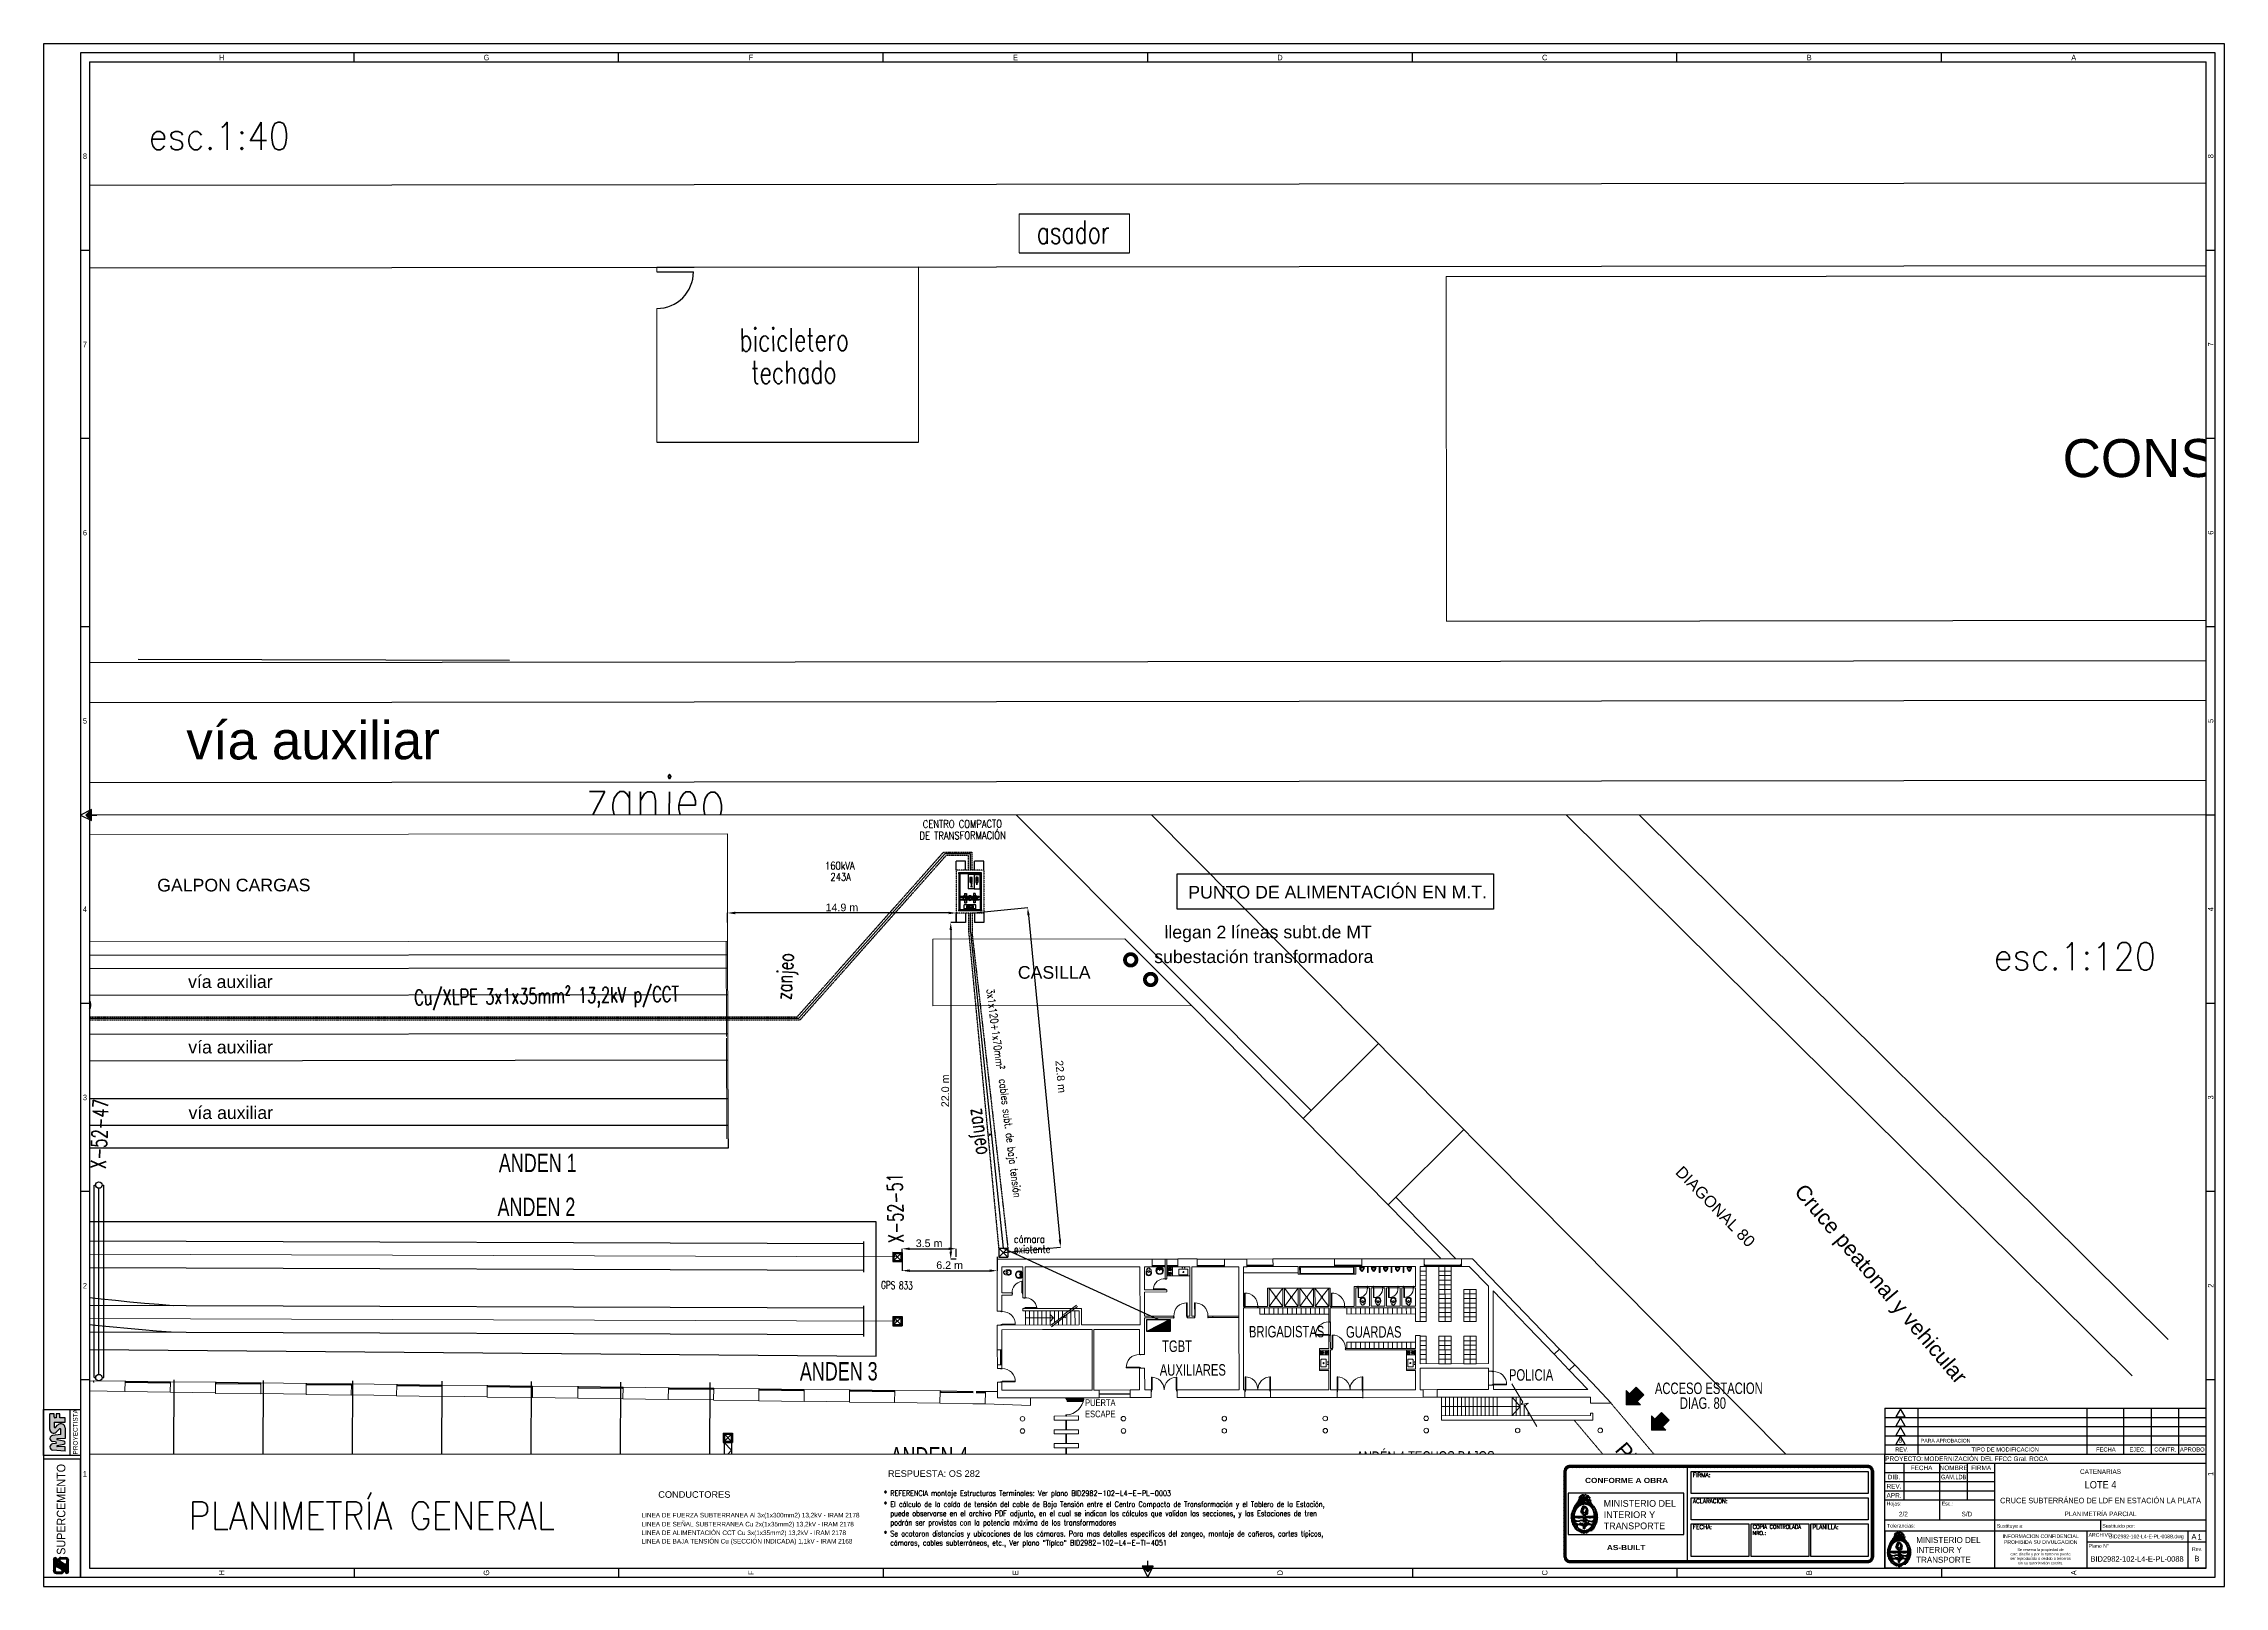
# Paper-space layout 'lámina 2' of a CAD drawing. Header units: millimetres. Extents: x 188 to 1376, y 285 to 1125.
# The model-space entities are those that its viewports show. They can reach past a viewport. Long polylines and large blocks are cut down to what shows.
import ezdxf
from ezdxf.enums import TextEntityAlignment as Align

# ---------------------------------------------------------------- set-up
doc = ezdxf.new("R2010")
doc.units = ezdxf.units.MM
doc.linetypes.add('DASHED2', pattern=[0.375, 0.25, -0.125])
doc.linetypes.add('HIDDEN2', pattern=[4.7625, 3.175, -1.5875])
for name, color, linetype, lineweight in [('01 Textos', 7, 'Continuous', 15), ('02 L d C', 7, 'Continuous', 5), ('03 Cerramientos', 7, 'Continuous', 15), ('03 Escaleras', 7, 'Continuous', 5), ('03 Manzanas', 253, 'Continuous', 15), ('03 Muros', 7, 'Continuous', 13), ('03 Proyecciones', 7, 'Continuous', 20), ('03 Sube', 7, 'Continuous', 15), ('04 Plataformas', 7, 'Continuous', 30), ('05 Bloques', 7, 'Continuous', 5)]:
    doc.layers.add(name, color=color, linetype=linetype, lineweight=lineweight)
for name, color, linetype in [('0_FORMATO', 7, 'Continuous'), ('Arcos techo estac LP', 8, 'Continuous'), ('C142', 142, 'Continuous'), ('E4_ESQUEMAS', 2, 'Continuous'), ('M_DIM', 1, 'Continuous'), ('retención LDF-LDS', 6, 'Continuous'), ('soportes especiales', 3, 'Continuous'), ('TEXTO', 7, 'Continuous'), ('textos', 7, 'Continuous'), ('Textos catenaria', 7, 'Continuous'), ('vias LP sin catenarias', 2, 'Continuous'), ('vías', 8, 'Continuous')]:
    doc.layers.add(name, color=color, linetype=linetype)
doc.styles.add('ARIAL', font='arial.ttf', dxfattribs={"width": 0.7})
doc.styles.add('ROMAN_SIMPLEX', font='ROMANS')
doc.styles.add('ROMANS', font='arial.ttf', dxfattribs={"width": 0.7})
doc.styles.add('SANS', font='sanss___.ttf')
doc.styles.add('SANSSERIF', font='SAS_____.PFB', dxfattribs={"height": 0.4})
doc.styles.add('SIMPLEX', font='simplex.shx', dxfattribs={"width": 0.75})
doc.styles.add('STYLE1', font='arial.ttf')
doc.styles.add('TEXTO_SELLO', font='')
doc.styles.get('TEXTO_SELLO').set_extended_font_data('Arial Black', bold=True)
doc.dimstyles.new('COTA-100', dxfattribs={"dimtxt": 0.5, "dimasz": 0.5, "dimexe": 0, "dimexo": 0, "dimgap": 0.1, "dimtad": 1, "dimdec": 1, "dimzin": 0, "dimdsep": 46, "dimtxsty": 'SANS', "dimcen": 0.1, "dimclrd": 8, "dimclre": 8, "dimclrt": 256, "dimazin": 0, "dimtm": 1e-09, "dimtfac": 0.714286, "dimtdec": 1, "dimtmove": 2, "dimatfit": 2, "dimfxl": 0, "dimtolj": 1, "dimtzin": 0, "dimarcsym": 0})

# ---------------------------------------------------------------- blocks, each defined once
blk = doc.blocks.new('ROTULO_CARATULA')
at = {"layer": '0_FORMATO', "color": 255}
for p, q in [((0, 0), (0, 62)), ((0, 52), (60, 52)), ((10.6, 37), (10.6, 57)), ((30, 37), (30, 57)), ((45, 37), (45, 57)), ((60, 0), (60, 57)), ((0, 47), (60, 47)), ((0, 42), (60, 42)), ((0, 37), (60, 37)), ((30, 26), (30, 37)), ((175, 26), (0, 26)), ((117.5, 26), (117.5, 20)), ((175, 20), (0, 20)), ((0, 19.4), (0, 0)), ((60, 0), (60, 19.2)), ((110, 20), (110, 0)), ((175, 14), (110, 14)), ((165, 20), (165, 0)), ((0, 0), (175, 0))]:
    blk.add_line(p, q, dxfattribs=at)
at = {"layer": '0_FORMATO', "color": 7}
for p, q in [((0, 62), (175, 62)), ((0, 57), (175, 57))]:
    blk.add_line(p, q, dxfattribs=at)
at = {"layer": '0_FORMATO', "color": 253}
for p, q in [((0, 19.9), (0, 17.7)), ((2.2, 11.9), (2.3, 12.2)), ((2.2, 11.7), (2.2, 11.9)), ((2.3, 12.2), (2.4, 12.4)), ((2.4, 12.4), (2.5, 12.6)), ((2.5, 12.6), (2.6, 12.8)), ((2.6, 12.8), (2.7, 13.1)), ((2.7, 13.1), (2.8, 13.3)), ((2.8, 13.3), (3, 13.5)), ((3, 13.5), (3.1, 13.8)), ((3.1, 13.8), (3.2, 14)), ((3.2, 14), (3.3, 14.2)), ((3.3, 14.2), (3.4, 14.4)), ((3.4, 14.4), (3.6, 14.6)), ((3.6, 14.6), (3.7, 14.9)), ((3.7, 14.9), (3.8, 15.1)), ((3.8, 15.1), (4, 15.3)), ((4, 15.3), (4.1, 15.5)), ((4.1, 15.5), (4.3, 15.7)), ((4.3, 15.7), (4.4, 16)), ((4.4, 16), (4.6, 16.2)), ((4.6, 16.2), (4.7, 16.4)), ((4.7, 16.4), (4.9, 16.6)), ((4.9, 16.6), (5, 16.8)), ((5, 16.8), (5.2, 17)), ((5.2, 18.2), (6, 19.1)), ((5.4, 18), (5.2, 18.2)), ((5.2, 17.4), (5.4, 17.7)), ((5.2, 17), (5.3, 17.2)), ((5.3, 17.2), (5.5, 17.4)), ((5.5, 17.9), (5.4, 18)), ((5.4, 17.7), (5.5, 17.8)), ((5.5, 17.8), (5.5, 17.9)), ((6, 19.1), (6.3, 19)), ((6.3, 19), (6.4, 19.1)), ((6.4, 19.1), (6.6, 19.3)), ((6.6, 19.3), (7.4, 18.8)), ((7.4, 18.8), (7.7, 19.3)), ((7.7, 19.3), (7.9, 18.8)), ((7.9, 18.8), (8.2, 19.6)), ((8.2, 19.6), (9.6, 19.1)), ((9.6, 19.1), (9.3, 18.2)), ((9.3, 18.2), (10.4, 18.2)), ((10.4, 18.2), (10.1, 16.6)), ((10.1, 16.6), (10.4, 16.7)), ((10.4, 16.7), (10.7, 16.8)), ((10.7, 16.8), (10.9, 16.9)), ((10.8, 16.6), (10.7, 16.4)), ((10.7, 16.4), (10.7, 16.2)), ((10.7, 16.2), (10.8, 16)), ((11, 17), (10.8, 16.8)), ((10.8, 16.8), (10.8, 16.6)), ((10.8, 16), (10.8, 15.8)), ((10.8, 15.8), (10.9, 15.6)), ((10.9, 15.6), (11, 15.4)), ((11, 15.4), (11.2, 15.2)), ((11.2, 15.2), (11.3, 14.9)), ((11.3, 14.9), (11.5, 14.7)), ((11.5, 14.7), (11.6, 14.5)), ((11.6, 14.5), (11.8, 14.2)), ((11.8, 14.2), (12, 14)), ((12, 14), (12.2, 13.8)), ((12.2, 13.8), (12.3, 13.6)), ((12.3, 13.6), (12.5, 13.4)), ((12.5, 13.4), (12.7, 13.2)), ((12.7, 13.2), (12.8, 13)), ((12.8, 13), (12.9, 12.8)), ((12.9, 12.8), (13, 12.6)), ((13, 12.6), (13.1, 12.5)), ((13.1, 12.5), (13.2, 12.3)), ((13.2, 12.3), (13.3, 12.1)), ((13.3, 12.1), (13.4, 11.9)), ((1.6, 9.3), (1.7, 9.6)), ((1.6, 9.1), (1.6, 9.3)), ((1.6, 8.8), (1.6, 9.1)), ((1.6, 8.6), (1.6, 8.8)), ((1.6, 8.3), (1.6, 8.6)), ((1.6, 8.1), (1.6, 8.3)), ((1.6, 7.8), (1.6, 8.1)), ((1.6, 7.6), (1.6, 7.8)), ((1.7, 7.3), (1.6, 7.6)), ((1.7, 10), (1.8, 10.3)), ((1.7, 9.8), (1.7, 10)), ((1.7, 9.6), (1.7, 9.8)), ((1.7, 7.1), (1.7, 7.3)), ((1.8, 6.8), (1.7, 7.1)), ((1.8, 10.5), (1.9, 10.8)), ((1.8, 10.3), (1.8, 10.5)), ((1.8, 6.6), (1.8, 6.8)), ((1.9, 6.3), (1.8, 6.6)), ((1.9, 11), (2, 11.2)), ((1.9, 10.8), (1.9, 11)), ((1.9, 6.1), (1.9, 6.3)), ((2, 5.8), (1.9, 6.1)), ((2, 11.2), (2.1, 11.5)), ((2.1, 5.6), (2, 5.8)), ((2.1, 11.5), (2.2, 11.7)), ((2.2, 5.3), (2.1, 5.6)), ((2.3, 5.1), (2.2, 5.3)), ((2.4, 4.8), (2.3, 5.1)), ((2.6, 4.5), (2.4, 4.8)), ((2.7, 4.3), (2.6, 4.5)), ((2.8, 4.1), (2.7, 4.3)), ((3, 3.8), (2.8, 4.1)), ((3.1, 3.6), (3, 3.8)), ((3.3, 3.4), (3.1, 3.6)), ((3.4, 3.2), (3.3, 3.4)), ((3.6, 3), (3.4, 3.2)), ((3.8, 2.8), (3.6, 3)), ((4, 2.6), (3.8, 2.8)), ((4.2, 2.4), (4, 2.6)), ((4.4, 2.2), (4.2, 2.4)), ((4.7, 2), (4.4, 2.2)), ((4.9, 1.9), (4.7, 2)), ((5.1, 1.7), (4.9, 1.9)), ((5.4, 1.6), (5.1, 1.7)), ((5.6, 1.5), (5.4, 1.6)), ((8.5, 1.8), (5.5, 2.1)), ((5.5, 2.1), (6.8, 1.3)), ((5.8, 1.4), (5.6, 1.5)), ((6.1, 1.3), (5.8, 1.4)), ((6.3, 1.3), (6.1, 1.3)), ((6.6, 1.3), (6.3, 1.3)), ((6.8, 1.3), (6.6, 1.3)), ((6.8, 1.3), (8.5, 1.8)), ((7.1, 1.3), (6.8, 1.3)), ((7.3, 1.2), (7.1, 1.3)), ((7.5, 1), (7.3, 1.2)), ((7.5, 0.8), (7.5, 1)), ((7.7, 0.5), (7.5, 0.8)), ((8.2, 1.3), (7.7, 0.5)), ((9.6, 1.6), (8.2, 1.3)), ((10.4, 2.6), (8.8, 1.8)), ((8.8, 1.8), (9.6, 1.6)), ((10.1, 1.8), (10.4, 2.6)), ((10.4, 1.9), (10.1, 1.8)), ((10.6, 2), (10.4, 1.9)), ((10.8, 2.1), (10.6, 2)), ((11, 2.3), (10.8, 2.1)), ((11.2, 2.4), (11, 2.3)), ((11.4, 2.5), (11.2, 2.4)), ((11.6, 2.7), (11.4, 2.5)), ((11.8, 2.9), (11.6, 2.7)), ((12, 3), (11.8, 2.9)), ((12.1, 3.2), (12, 3)), ((12.3, 3.4), (12.1, 3.2)), ((12.4, 3.6), (12.3, 3.4)), ((12.6, 3.8), (12.4, 3.6)), ((12.7, 4), (12.6, 3.8)), ((12.8, 4.2), (12.7, 4)), ((13, 4.4), (12.8, 4.2)), ((13.1, 4.6), (13, 4.4)), ((13.2, 4.8), (13.1, 4.6)), ((13.3, 5), (13.2, 4.8)), ((13.4, 5.3), (13.3, 5)), ((13.4, 11.9), (13.5, 11.6)), ((13.5, 5.5), (13.4, 5.3)), ((13.5, 11.6), (13.6, 11.4)), ((13.6, 5.7), (13.5, 5.5)), ((13.6, 11.4), (13.7, 11.2)), ((13.7, 6.2), (13.6, 6)), ((13.6, 6), (13.6, 5.7)), ((13.7, 11.2), (13.7, 10.9)), ((13.7, 10.9), (13.8, 10.7)), ((13.8, 6.4), (13.7, 6.2)), ((13.8, 10.7), (13.8, 10.5)), ((13.8, 10.5), (13.9, 10.2)), ((13.9, 6.9), (13.8, 6.7)), ((13.8, 6.7), (13.8, 6.4)), ((13.9, 10.2), (13.9, 10)), ((13.9, 10), (14, 9.7)), ((14, 7.7), (13.9, 7.4)), ((13.9, 7.4), (13.9, 7.2)), ((13.9, 7.2), (13.9, 6.9)), ((14, 9.7), (14, 9.5)), ((14, 9.5), (14, 9.2)), ((14, 9.2), (14, 9)), ((14, 9), (14, 8.7)), ((14, 8.7), (14, 8.5)), ((14, 8.5), (14, 8.2)), ((14, 8.2), (14, 7.9)), ((14, 7.9), (14, 7.7))]:
    blk.add_line(p, q, dxfattribs=at)
at = {"layer": '0_FORMATO'}
blk.add_line((60, 19.2), (60, 21.6), dxfattribs=at)
at = {"layer": '0_FORMATO', "color": 253}
for points in [[(0, 19.9), (0, 19.9)], [(2.2, 12.2), (2.2, 11.9), (2.2, 11.6), (2.2, 11.4), (2.3, 11.2), (2.5, 11.1), (2.7, 10.9), (2.5, 11.4), (3.3, 11.1), (2.2, 12.2)], [(3.3, 14.4), (3.1, 14.1), (3, 13.9), (2.8, 13.6), (2.7, 13.4), (2.6, 13.1), (2.6, 12.8), (2.5, 12.6), (2.5, 12.3), (2.5, 12), (2.6, 12.2), (2.7, 12.4), (2.9, 12.6), (3, 12.9), (3.1, 13.1), (3.2, 13.4), (3.3, 13.7), (3.3, 13.9), (3.3, 14.2), (3.3, 14.4)], [(2.7, 8.9), (7.4, 8.9), (7.4, 10), (7.2, 10.1), (7.1, 10.3), (6.9, 10.4), (6.8, 10.6), (6.7, 10.8), (6.6, 11), (6.5, 11.2), (6.5, 11.4), (6.4, 11.7), (6.4, 11.9), (6.4, 12.1), (6.4, 12.4), (6.4, 12.6), (6.5, 12.8), (6.6, 13), (6.6, 13.2), (6.8, 13.3), (6.9, 13.5), (7.1, 13.6), (7.2, 13.7), (7.4, 13.8), (7.7, 13.8), (7.9, 13.8), (8.1, 13.7), (8.3, 13.7), (8.5, 13.6), (8.6, 13.4), (8.8, 13.3), (8.9, 13.2), (9, 13), (9.1, 12.8), (9.2, 12.6), (9.3, 12.4), (9.3, 12.2), (9.4, 12), (9.4, 11.8), (9.4, 11.6), (9.3, 11.4), (9.3, 11.2), (9.2, 11), (9.1, 10.8), (9, 10.6), (8.9, 10.5), (8.8, 10.3), (8.6, 10.2), (8.4, 10.1), (8.2, 10), (8.2, 8.9), (12.6, 8.9), (12.6, 9.2), (12.6, 9.5), (12.6, 9.7), (12.5, 10), (12.5, 10.2), (12.5, 10.4), (12.4, 10.7), (12.4, 10.9), (12.3, 11.1), (12.3, 11.3), (12.2, 11.5), (12.1, 11.7), (12, 11.9), (12, 12.1), (11.9, 12.3), (11.8, 12.4), (11.7, 12.6), (11.6, 12.8), (11.5, 12.9), (11.4, 13.1), (11.3, 13.2), (11.2, 13.3), (11.1, 13.5), (10.9, 13.6), (10.8, 13.7), (10.7, 13.8), (10.6, 13.9), (10.4, 14), (10.3, 14.1), (10.1, 14.2), (10, 14.3), (9.9, 14.4), (9.7, 14.4), (9.6, 14.5), (9.4, 14.6), (9.3, 14.6), (9.1, 14.7), (9, 14.7), (8.8, 14.7), (8.7, 14.8), (8.5, 14.8), (8.3, 14.8), (8.2, 14.8), (8, 14.8), (7.9, 14.8), (7.7, 14.8), (7.6, 14.8), (7.4, 14.8), (7.2, 14.8), (7.1, 14.7), (6.9, 14.7), (6.8, 14.7), (6.6, 14.6), (6.5, 14.6), (6.3, 14.5), (6.2, 14.5), (6, 14.4), (5.9, 14.3), (5.7, 14.2), (5.6, 14.1), (5.4, 14.1), (5.3, 14), (5.1, 13.9), (5, 13.7), (4.9, 13.6), (4.7, 13.5), (4.6, 13.4), (4.5, 13.3), (4.3, 13.1), (4.2, 13), (4.1, 12.8), (4, 12.7), (3.9, 12.5), (3.8, 12.3), (3.7, 12.2), (3.6, 12), (3.5, 11.8), (3.4, 11.6), (3.3, 11.4), (3.2, 11.2), (3.2, 11), (3.1, 10.8), (3, 10.6), (3, 10.4), (2.9, 10.2), (2.9, 9.9), (2.8, 9.7), (2.8, 9.4), (2.8, 9.2), (2.7, 8.9)], [(2.7, 12.2), (3.3, 11.7), (3.3, 12.2), (2.7, 12.2)], [(3, 13.6), (2.9, 13.2), (2.9, 13), (2.9, 12.7), (3.1, 12.5), (3.3, 12.2), (3.2, 12.5), (3.3, 12.7), (3.6, 12.8), (3, 13.6)], [(3.3, 13.3), (3.3, 13), (3.3, 12.9), (3, 12.8), (3.3, 12), (3.5, 12.2), (3.6, 12.5), (3.6, 12.7), (3.6, 12.9), (3.5, 13.1), (3.3, 13.3)], [(3.8, 14.1), (3.8, 13.8), (3.8, 13.7), (3.6, 13.6), (3.3, 13.6), (4.1, 13), (4.7, 14.1), (3.8, 14.1)], [(3.6, 14.7), (3.8, 14.4), (3.6, 14.7)], [(3.8, 15), (3.8, 14.6), (3.7, 14.3), (3.8, 14.1), (3.9, 13.8), (4.1, 13.6), (4.1, 13.9), (4.2, 14.1), (4.3, 14.1), (4.7, 14.1), (4.4, 15), (3.8, 15)], [(4.4, 15.5), (4.7, 13.9), (5.5, 14.7), (4.4, 15.5)], [(4.7, 15.8), (4.7, 14.7), (5.7, 15), (5.5, 15.8), (4.7, 15.8)], [(6.3, 18.8), (5.5, 17.2), (4.9, 17.2), (4.9, 15.5), (5.2, 15.5), (5.4, 15.4), (5.5, 15.3), (5.4, 15.1), (5.2, 15), (5.4, 14.9), (5.7, 14.9), (5.9, 14.9), (6.2, 14.9), (6.5, 14.9), (6.8, 15), (7.1, 15), (7.4, 15.1), (7.7, 15.2), (7.9, 15.3), (8.2, 15.4), (8.4, 15.5), (8.6, 15.6), (8.8, 15.8), (5.7, 15.2), (6.3, 18.8)], [(6, 19.1), (5.2, 18.2), (5.5, 18.2), (5.8, 18.2), (5.9, 18.3), (6, 18.5), (6.1, 18.8), (6, 19.1)], [(5.7, 17.4), (5.5, 16.1), (5.7, 16.3), (5.8, 16.5), (5.9, 16.7), (5.9, 16.9), (5.9, 17.1), (5.7, 17.4)], [(5.7, 16.1), (5.7, 15.2), (6.3, 15.2), (6.3, 16.1), (5.7, 16.1)], [(6.6, 18.2), (6, 16.9), (6.2, 17.1), (6.4, 17.4), (6.5, 17.6), (6.6, 17.9), (6.6, 18.2)], [(6, 16.3), (6.8, 16.3), (6.6, 17.4), (7.7, 17.4), (7.4, 16.6), (8.2, 16.6), (7.9, 17.4), (8.8, 17.4), (8.8, 17), (8.8, 16.8), (9, 16.6), (9.3, 16.3), (9.3, 16.6), (9.2, 16.9), (9.1, 17.1), (9, 17.3), (8.9, 17.5), (8.8, 17.6), (8.6, 17.8), (8.5, 17.9), (8.3, 18), (8.2, 18), (8, 18.1), (7.9, 18.1), (7.7, 18.1), (7.5, 18), (7.4, 18), (7.2, 17.9), (7.1, 17.8), (6.9, 17.7), (6.7, 17.5), (6.6, 17.4), (6.5, 17.2), (6.3, 17), (6.2, 16.8), (6.1, 16.6), (6, 16.3)], [(6, 16.3), (6, 15.5), (6.6, 16.1), (7.4, 15.8), (7.1, 16), (6.9, 16.2), (6.7, 16.3), (6.4, 16.3), (6, 16.3)], [(6.8, 13.3), (7.7, 13), (6.3, 11.1), (9, 10.9), (8.2, 11.1), (9, 11.4), (9, 11.7), (8.9, 12), (8.8, 12.2), (8.8, 12.5), (8.7, 12.7), (8.6, 12.9), (8.4, 13.1), (8.3, 13.2), (8.1, 13.3), (7.9, 13.4), (7.7, 13.4), (7.5, 13.4), (7.2, 13.4), (6.8, 13.3)], [(6.6, 12.5), (6.3, 11.7), (6.6, 12.5)], [(6.5, 15.1), (6.7, 15.1), (6.5, 15.1)], [(8.2, 19.6), (8.1, 19.3), (7.9, 19.1), (7.8, 19.1), (7.6, 19.2), (7.4, 19.3), (6.6, 19.3), (6.7, 19.1), (6.8, 18.9), (7, 18.7), (7.1, 18.6), (7.3, 18.5), (7.5, 18.4), (7.7, 18.4), (7.9, 18.4), (8.2, 18.4), (8.4, 18.4), (8.6, 18.5), (8.9, 18.6), (9.1, 18.6), (9.3, 18.7), (9.6, 18.8), (8.2, 19.6)], [(6.6, 17.4), (6.7, 17.1), (6.8, 16.9), (7, 16.7), (7.1, 16.6), (7.4, 16.5), (7.6, 16.4), (7.9, 16.3), (7.7, 17.4), (6.6, 17.4)], [(6.6, 16.1), (6.6, 15.5), (7.1, 15.5), (6.6, 16.1)], [(6.8, 13.9), (6.6, 12.8), (7.4, 13.9), (6.8, 13.9)], [(6.8, 17.4), (6.8, 16.9), (7.4, 16.9), (7.4, 17.4), (6.8, 17.4)], [(6.8, 12.2), (7.7, 13), (7.3, 13), (7.1, 12.9), (7, 12.8), (6.9, 12.5), (6.8, 12.2)], [(6.9, 18.3), (7, 18.2), (6.9, 18.3)], [(7.4, 15.5), (8.8, 15.8), (8.8, 15), (9, 15.1), (9.3, 15.1), (9.5, 15.2), (9.7, 15.2), (9.9, 15.2), (10.1, 15.2), (10.1, 15.1), (10.2, 14.9), (10.1, 14.7), (10.9, 15), (10.9, 15.5), (10.8, 15.6), (10.6, 15.6), (10.4, 15.7), (10.1, 15.8), (9.9, 15.9), (9.7, 16), (9.5, 16.1), (9.2, 16.2), (9, 16.2), (8.8, 16.3), (8.6, 16.3), (8.4, 16.3), (8.2, 16.3), (8, 16.3), (7.9, 16.2), (7.7, 16.1), (7.6, 15.9), (7.5, 15.8), (7.4, 15.5)], [(7.4, 14.1), (8.2, 13.9), (7.4, 14.1)], [(7.6, 13.8), (7.8, 13.7), (7.6, 13.8)], [(7.7, 16.1), (7.9, 15.8), (7.7, 16.1)], [(7.8, 19.2), (7.8, 19), (7.8, 19.2)], [(7.9, 17.4), (7.9, 16.9), (8.8, 16.9), (8.8, 17.4), (7.9, 17.4)], [(7.9, 13.9), (8.8, 13.3), (7.9, 13.9)], [(8.2, 16.9), (9, 16.3), (8.2, 16.9)], [(8.5, 18.5), (8.5, 18), (9, 18), (8.5, 18.5)], [(8.8, 18), (9.9, 16.3), (9.8, 16.6), (9.6, 16.9), (9.5, 17.2), (9.4, 17.4), (9.2, 17.6), (9, 17.8), (8.8, 18)], [(8.8, 13.3), (8.8, 12), (8.8, 13.3)], [(9, 18.8), (9.3, 15.8), (10.7, 15.5), (10.7, 16.6), (10.1, 16.6), (10.4, 18.2), (9, 18.8)], [(9, 15.2), (10.4, 15), (9, 15.2)], [(9, 12.5), (9.3, 10.3), (9.4, 10.6), (9.5, 10.9), (9.5, 11.2), (9.5, 11.4), (9.4, 11.7), (9.3, 12), (9.2, 12.2), (9, 12.5)], [(9.1, 12.9), (9.2, 12.7), (9.1, 12.9)], [(9.7, 17.2), (9.8, 17.1), (9.7, 17.2)], [(10.1, 14.7), (11.5, 13), (12, 13.6), (12.9, 13), (12.6, 13.9), (11.2, 13.6), (11.2, 13.9), (11.1, 14.2), (10.9, 14.3), (10.7, 14.5), (10.5, 14.6), (10.1, 14.7)], [(10.7, 15), (12, 13.6), (12, 13.9), (11.9, 14.2), (11.8, 14.5), (11.7, 14.6), (11.5, 14.8), (11.3, 14.9), (11, 14.9), (10.7, 15)], [(11.4, 13.8), (11.6, 13.7), (11.4, 13.8)], [(12, 13.6), (11.9, 13.3), (11.8, 13), (11.8, 12.8), (11.9, 12.6), (12, 12.5), (12.3, 12.3), (12.6, 12.2), (12, 11.7), (12.3, 10.9), (13.4, 10.9), (13.1, 13), (12, 13.6)], [(12.2, 12.1), (12.4, 12), (12.2, 12.1)], [(13.1, 12.2), (13.1, 12), (13.1, 11.8), (13.1, 11.5), (13, 11.3), (12.9, 11.1), (12.9, 10.8), (12.9, 10.6), (12.8, 10.4), (12.9, 10.2), (12.9, 10.1), (13, 9.9), (13.2, 9.8), (13.4, 9.8), (12.9, 10.3), (14, 10.3), (13.1, 12.2)], [(12.9, 12.5), (13.1, 12.2), (12.9, 12.5)], [(1.4, 10.3), (1.4, 8.1), (1.6, 8.9), (2.5, 9.2), (2.3, 9.4), (2.2, 9.5), (2.1, 9.6), (2.1, 9.6), (2.2, 9.7), (2.5, 9.8), (1.4, 10.3)], [(6, 11.7), (6.1, 11.4), (6.2, 11.1), (6.3, 10.9), (6.4, 10.7), (6.6, 10.6), (6.8, 10.5), (7.1, 10.4), (7.4, 10.3), (7.4, 8.9), (2.7, 8.9), (2.8, 9.2), (2.8, 9.5), (2.8, 9.7), (2.8, 10), (2.9, 10.3), (2.9, 10.5), (2.8, 10.8), (2.7, 11), (2.6, 11.2), (2.5, 11.4), (2.7, 10.9), (1.9, 11.1), (1.6, 10), (2.2, 10.6), (1.9, 9.2), (2.5, 7.6), (2.7, 8.7), (7.4, 8.7), (7.4, 6.8), (7.9, 8.7), (8.2, 8.7), (8.5, 8.7), (8.7, 8.7), (9, 8.7), (9.3, 8.7), (9.5, 8.7), (9.8, 8.7), (10.1, 8.7), (10.3, 8.7), (10.6, 8.7), (10.9, 8.7), (11.1, 8.7), (11.4, 8.7), (11.6, 8.6), (11.9, 8.6), (12.1, 8.5), (12.4, 8.4), (12.6, 8.3), (12.8, 8.2), (13.1, 8.1), (13.3, 7.9), (13.5, 7.8), (13.7, 7.6), (12.6, 7.8), (12, 4.8), (10.7, 5.1), (11.5, 4.6), (10.1, 2.6), (11.2, 2.6), (12.6, 5.9), (13.7, 5.7), (12.9, 6.2), (12.9, 7.3), (13.7, 6.5), (14, 10.3), (13.1, 8.4), (13.1, 9.5), (12.9, 9.4), (12.6, 9.3), (12.4, 9.2), (12.1, 9.1), (11.8, 9), (11.6, 9), (11.3, 8.9), (11, 8.9), (10.7, 8.9), (10.5, 8.9), (10.2, 8.9), (9.9, 8.9), (9.6, 8.9), (9.3, 8.9), (9, 8.9), (8.8, 8.9), (8.5, 8.9), (8.2, 8.9), (7.9, 8.9), (8.5, 10.6), (7.1, 11.1), (7.1, 10.8), (7, 10.7), (6.9, 10.6), (6.6, 10.6), (6.3, 10.6), (6, 11.7)], [(1.6, 8.9), (1.7, 8.6), (1.8, 8.3), (1.8, 8.1), (2, 7.9), (2.2, 7.7), (2.5, 7.6), (1.9, 8.1), (2.5, 8.9), (1.6, 8.9)], [(1.6, 7.8), (1.6, 6.5), (1.9, 7.3), (2.5, 6.8), (2.5, 7.1), (2.5, 7.3), (2.3, 7.5), (2.2, 7.6), (1.9, 7.7), (1.6, 7.8)], [(1.9, 7.3), (1.6, 6.2), (2.7, 6.2), (1.9, 7.3)], [(1.9, 10.6), (1.9, 10), (2.5, 10), (1.9, 10.6)], [(2.7, 6.8), (1.9, 5.7), (3, 5.4), (2.7, 6.8)], [(1.9, 5.1), (3.3, 4.8), (3, 5.9), (1.9, 5.1)], [(2, 11.8), (2.1, 11.6), (2, 11.8)], [(2.1, 9.7), (2.3, 9.6), (2.1, 9.7)], [(2.1, 8.3), (2.3, 8.2), (2.1, 8.3)], [(2.3, 5.2), (2.4, 5), (2.3, 5.2)], [(2.5, 4.3), (4.4, 3.5), (4.4, 4.8), (4.1, 4.9), (3.8, 5), (3.6, 5), (3.3, 4.9), (3.1, 4.8), (2.9, 4.7), (2.7, 4.5), (2.5, 4.3)], [(2.7, 8.7), (3, 8.6), (3.2, 8.5), (3.5, 8.4), (3.8, 8.4), (4, 8.4), (4.3, 8.3), (4.6, 8.3), (4.9, 8.3), (5.2, 8.3), (5.5, 8.3), (5.7, 8.3), (6, 8.3), (6.3, 8.4), (6.6, 8.4), (6.9, 8.4), (7.1, 8.4), (7.4, 8.4), (7.1, 8.5), (6.9, 8.6), (6.6, 8.6), (6.4, 8.7), (6.1, 8.7), (5.8, 8.7), (5.5, 8.7), (5.2, 8.7), (5, 8.7), (4.7, 8.7), (4.4, 8.7), (4.1, 8.7), (3.8, 8.7), (3.5, 8.7), (3.3, 8.7), (3, 8.7), (2.7, 8.7)], [(2.7, 8.4), (2.8, 8.1), (2.8, 7.9), (2.9, 7.6), (3, 7.4), (3.1, 7.3), (3.3, 7.1), (3.4, 7), (3.6, 7), (3.7, 6.9), (3.9, 6.8), (4.1, 6.8), (4.3, 6.8), (4.5, 6.8), (4.7, 6.8), (4.9, 6.8), (5.2, 6.9), (5.4, 6.9), (5.6, 7), (5.8, 7), (6.1, 7.1), (6.3, 7.1), (6.5, 7.2), (6.7, 7.2), (7, 7.2), (7.2, 7.3), (7.4, 7.3), (7.4, 8.4), (2.7, 8.4)], [(2.7, 7.3), (3, 7), (2.7, 7.3)], [(2.7, 7), (3, 6.8), (2.7, 7)], [(2.7, 4.6), (2.9, 4.3), (3, 4), (3.1, 3.9), (3.3, 3.7), (3.5, 3.6), (3.8, 3.5), (3.7, 3.8), (3.6, 4), (3.5, 4.2), (3.3, 4.3), (3.1, 4.5), (2.7, 4.6)], [(2.8, 10.4), (2.9, 10.2), (2.8, 10.4)], [(3, 6.2), (3.1, 6), (3.3, 5.9), (3.4, 5.8), (3.6, 5.7), (3.9, 5.6), (4.1, 5.5), (4.3, 5.4), (4.6, 5.4), (4.9, 5.3), (5.2, 5.3), (5.5, 5.3), (5.8, 5.3), (6.1, 5.2), (6.4, 5.2), (6.7, 5.2), (7, 5.3), (7.3, 5.3), (7.5, 5.3), (7.8, 5.3), (8.1, 5.3), (8.3, 5.3), (8.6, 5.4), (8.8, 5.4), (8.8, 6.2), (9, 6.1), (9.2, 6), (9.4, 5.9), (9.6, 5.8), (9.8, 5.7), (10, 5.6), (10.2, 5.5), (10.4, 5.4), (10.6, 5.3), (10.8, 5.3), (11, 5.3), (11.2, 5.3), (11.4, 5.3), (11.6, 5.4), (11.8, 5.4), (11.9, 5.6), (12.1, 5.7), (12.2, 5.9), (12.3, 6.2), (12.1, 6.2), (11.8, 6.3), (11.5, 6.3), (11.3, 6.4), (11, 6.4), (10.8, 6.5), (10.5, 6.5), (10.2, 6.6), (10, 6.7), (9.7, 6.7), (9.5, 6.8), (9.2, 6.8), (8.9, 6.8), (8.7, 6.9), (8.4, 6.9), (8.2, 6.9), (7.9, 6.9), (7.6, 6.8), (7.4, 6.8), (8.8, 6.5), (8.4, 6.4), (8.1, 6.4), (7.9, 6.4), (7.7, 6.4), (7.5, 6.6), (7.3, 6.8), (7.1, 7), (3, 6.2)], [(3, 6.2), (4.1, 6.5), (3.8, 6.6), (3.5, 6.6), (3.3, 6.5), (3, 6.2)], [(3, 3.7), (3.3, 2.9), (4.1, 3.2), (3, 3.7)], [(3.3, 5.4), (3.6, 5.1), (3.3, 5.4)], [(3.6, 3.2), (3.8, 2.9), (3.9, 2.7), (4.1, 2.6), (4.4, 2.5), (4.6, 2.4), (4.9, 2.4), (5.2, 2.4), (4.7, 3.5), (3.6, 3.2)], [(3.6, 2.9), (3.8, 2.6), (3.6, 2.9)], [(7.4, 2.9), (7.4, 4.6), (3.8, 4.8), (3.9, 4.6), (4.1, 4.4), (4.2, 4.2), (4.3, 4), (4.5, 3.8), (4.6, 3.6), (4.8, 3.4), (5, 3.3), (5.1, 3.1), (5.3, 3), (5.5, 2.9), (5.7, 2.8), (5.9, 2.7), (6.1, 2.6), (6.3, 2.5), (6.5, 2.4), (6.7, 2.3), (6.9, 2.3), (7.1, 2.3), (7.3, 2.2), (7.5, 2.2), (7.7, 2.2), (7.9, 2.2), (8.1, 2.2), (8.3, 2.2), (8.5, 2.3), (8.7, 2.3), (8.9, 2.4), (9.1, 2.4), (9.3, 2.5), (9.5, 2.6), (9.7, 2.7), (9.9, 2.8), (10.1, 2.9), (10.3, 3.1), (10.5, 3.2), (10.6, 3.4), (10.8, 3.5), (10.9, 3.7), (11.1, 3.9), (11.2, 4.1), (11.4, 4.3), (11.5, 4.6), (11.2, 4.7), (10.9, 4.8), (10.6, 4.9), (10.3, 4.9), (10.1, 4.9), (9.9, 4.9), (9.7, 4.9), (9.5, 4.8), (9.4, 4.8), (9.2, 4.7), (9, 4.6), (8.9, 4.5), (8.8, 4.4), (8.6, 4.2), (8.5, 4.1), (8.3, 3.9), (8.1, 3.7), (8, 3.5), (7.8, 3.3), (7.6, 3.1), (7.4, 2.9)], [(4.1, 6.8), (5.5, 6.5), (4.1, 6.8)], [(4.1, 4), (4.4, 3.7), (4.1, 4)], [(4.9, 2.9), (4.9, 2.6), (4.8, 2.5), (4.7, 2.4), (4.4, 2.4), (4.1, 2.4), (5.2, 1.8), (6.8, 1.8), (4.9, 2.9)], [(4.4, 3.7), (5.2, 2.9), (4.4, 3.7)], [(4.5, 5.2), (4.6, 5), (4.5, 5.2)], [(4.8, 5.3), (5, 5.2), (4.8, 5.3)], [(5.2, 5.1), (6.6, 5.4), (6.3, 5.5), (6, 5.6), (5.8, 5.6), (5.6, 5.5), (5.4, 5.4), (5.2, 5.1)], [(5.2, 2.9), (5.5, 2.6), (5.2, 2.9)], [(5.2, 2.1), (5.4, 1.8), (5.6, 1.6), (5.8, 1.5), (6, 1.3), (6.3, 1.2), (6.5, 1.1), (6.8, 1), (5.2, 2.1)], [(5.4, 2.3), (5.6, 2.2), (5.4, 2.3)], [(5.6, 6.8), (5.7, 6.7), (5.6, 6.8)], [(5.7, 7), (7.4, 7), (5.7, 7)], [(5.7, 5.4), (6.6, 4.8), (5.7, 5.4)], [(5.7, 2.6), (6, 2.4), (5.7, 2.6)], [(6, 7.3), (6.3, 7), (6, 7.3)], [(6.3, 10.9), (7.4, 10.6), (6.3, 10.9)], [(6.3, 5.4), (6.6, 5.1), (6.3, 5.4)], [(6.3, 4.8), (6.6, 4.6), (6.3, 4.8)], [(6.3, 2.4), (6.6, 2.1), (6.3, 2.4)], [(6.6, 10.9), (7.4, 11.4), (6.6, 10.9)], [(6.6, 10.3), (7.4, 10), (6.6, 10.3)], [(6.6, 5.7), (6.6, 5.1), (7.4, 5.1), (6.6, 5.7)], [(6.6, 4.6), (6.9, 4.6), (7.2, 4.7), (7.4, 4.8), (7.6, 4.9), (7.8, 5.1), (7.9, 5.4), (7.6, 5.3), (7.3, 5.3), (7.1, 5.2), (6.9, 5.1), (6.7, 4.9), (6.6, 4.6)], [(6.8, 4.8), (7.1, 4.6), (6.8, 4.8)], [(6.9, 1.6), (7, 1.5), (6.9, 1.6)], [(7.1, 7), (7.2, 6.7), (7.3, 6.5), (7.4, 6.4), (7.6, 6.3), (7.9, 6.2), (7.1, 7)], [(7.1, 1.8), (7.9, 1.6), (7.4, 0.7), (8.8, 1.8), (7.1, 1.8)], [(7.4, 4.6), (7.4, 3.2), (7.4, 4.6)], [(7.4, 3.2), (7.7, 2.9), (7.4, 3.2)], [(7.6, 1.5), (7.8, 1.4), (7.6, 1.5)], [(7.9, 5.1), (7.7, 3.2), (7.9, 5.1)], [(7.7, 3.2), (7.9, 2.9), (7.7, 3.2)], [(7.8, 0.8), (7.8, 0.6), (7.8, 0.8)], [(8.2, 11.4), (9, 11.1), (7.9, 10.9), (9.3, 10.3), (9.3, 11.4), (8.2, 11.4)], [(7.9, 10.3), (7.9, 8.9), (8.2, 10), (9.3, 10), (7.9, 10.3)], [(7.9, 8.7), (7.9, 8.3), (8, 8), (8, 7.8), (8.1, 7.5), (8.3, 7.3), (8.5, 7), (7.9, 8.7)], [(7.9, 6.8), (7.9, 6.2), (8.5, 6.2), (8.5, 6.8), (7.9, 6.8)], [(7.9, 4.6), (7.9, 3.2), (7.9, 4.6)], [(8.2, 8.7), (8.5, 8.6), (8.7, 8.5), (9, 8.4), (9.2, 8.4), (9.5, 8.4), (9.8, 8.3), (10.1, 8.3), (10.4, 8.3), (10.6, 8.3), (10.9, 8.3), (11.2, 8.3), (11.5, 8.4), (11.8, 8.4), (12.1, 8.4), (12.3, 8.4), (12.6, 8.4), (12.3, 8.5), (12.1, 8.6), (11.8, 8.6), (11.6, 8.7), (11.3, 8.7), (11, 8.7), (10.7, 8.7), (10.4, 8.7), (10.2, 8.7), (9.9, 8.7), (9.6, 8.7), (9.3, 8.7), (9, 8.7), (8.7, 8.7), (8.5, 8.7), (8.2, 8.7)], [(8.2, 8.4), (8.3, 8.2), (8.4, 8), (8.5, 7.9), (8.6, 7.7), (8.7, 7.5), (8.9, 7.4), (9, 7.3), (9.2, 7.1), (9.4, 7), (9.6, 6.9), (9.7, 6.9), (9.9, 6.8), (10.1, 6.7), (10.3, 6.7), (10.5, 6.7), (10.7, 6.6), (10.9, 6.6), (11.1, 6.6), (11.3, 6.7), (11.4, 6.7), (11.6, 6.8), (11.8, 6.9), (11.9, 7), (12.1, 7.1), (12.2, 7.2), (12.3, 7.3), (12.4, 7.5), (12.5, 7.7), (12.5, 7.9), (12.6, 8.1), (12.6, 8.4), (8.2, 8.4)], [(8.2, 5.4), (8.2, 4.6), (8.8, 4.6), (8.8, 5.4), (8.2, 5.4)], [(8.4, 11.9), (8.6, 11.8), (8.4, 11.9)], [(8.5, 7.3), (9.6, 6.8), (8.5, 7.3)], [(8.5, 6.5), (8.8, 6.2), (8.5, 6.5)], [(8.5, 5.9), (8.8, 5.1), (8.5, 5.9)], [(9.3, 5.9), (8.5, 5.1), (8.8, 5.1), (9, 5.1), (9.2, 5.2), (9.3, 5.3), (9.4, 5.4), (9.4, 5.7), (9.3, 5.9)], [(8.8, 1.6), (8.5, 1), (9, 1), (8.8, 1.6)], [(8.7, 2), (8.8, 1.9), (8.7, 2)], [(8.8, 5.9), (9.3, 5.4), (9.3, 5.9), (8.8, 5.9)], [(8.8, 2.4), (9, 2.1), (8.8, 2.4)], [(8.9, 6.1), (9.1, 6), (8.9, 6.1)], [(9, 7.3), (9.3, 7), (9, 7.3)], [(9, 5.1), (9.3, 4.8), (9, 5.1)], [(9, 1.8), (10.1, 2.4), (9.8, 2.4), (9.6, 2.4), (9.4, 2.3), (9.2, 2.1), (9, 1.8)], [(9.2, 1.5), (9.4, 1.4), (9.2, 1.5)], [(9.6, 7), (9.6, 6.5), (10.1, 6.5), (9.6, 7)], [(9.6, 5.9), (9.9, 5.7), (9.6, 5.9)], [(9.8, 1.7), (9.9, 1.6), (9.8, 1.7)], [(9.9, 5.5), (10, 5.3), (9.9, 5.5)], [(9.9, 2.9), (10.1, 2.6), (9.9, 2.9)], [(10, 6.9), (10.2, 6.8), (10, 6.9)], [(10.1, 5.4), (10.4, 5.1), (10.1, 5.4)], [(10.1, 2.1), (11.5, 2.1), (10.1, 2.1)], [(10.3, 6.7), (10.5, 6.6), (10.3, 6.7)], [(11.2, 3.5), (11.1, 3.2), (11, 3.1), (11, 3), (11.1, 2.9), (11.2, 2.6), (11, 2.8), (10.9, 2.9), (10.8, 2.9), (10.6, 2.8), (10.4, 2.6), (12, 2.6), (12, 3.2), (11.2, 3.5)], [(10.5, 5.2), (10.6, 5), (10.5, 5.2)], [(10.7, 6.8), (10.9, 6.5), (10.7, 6.8)], [(10.9, 4.8), (11.2, 4.6), (10.9, 4.8)], [(11, 6.6), (11.1, 6.4), (11, 6.6)], [(11.2, 5.1), (12, 4.8), (11.2, 5.1)], [(11.2, 4.3), (11.5, 4), (11.2, 4.3)], [(11.4, 6.4), (11.6, 6.3), (11.4, 6.4)], [(11.8, 4.6), (12.3, 3.7), (11.5, 3.5), (12.3, 2.9), (13.1, 4.8), (11.8, 4.6)], [(11.5, 4), (12.3, 3.5), (11.5, 4)], [(12, 6.4), (12.1, 6.3), (12, 6.4)], [(12, 5.7), (12.3, 5.4), (12, 5.7)], [(12.2, 4.2), (12.4, 4.1), (12.2, 4.2)], [(12.3, 6.8), (12.6, 6.5), (12.3, 6.8)], [(12.6, 5.9), (12.3, 4.8), (12.6, 4.9), (12.8, 5), (13, 5.2), (13, 5.3), (12.9, 5.5), (12.8, 5.7), (12.6, 5.9)], [(12.4, 11.5), (12.5, 11.3), (12.4, 11.5)], [(12.6, 10.9), (12.6, 10.3), (13.1, 10.9), (12.6, 10.9)], [(12.6, 9.8), (12.6, 8.9), (12.6, 9.8)], [(12.6, 8.7), (12.6, 7.8), (12.6, 8.7)], [(12.9, 10.3), (13.4, 9.8), (13.1, 8.4), (13.3, 8.6), (13.5, 8.8), (13.6, 9), (13.6, 9.3), (13.7, 9.5), (13.7, 9.8), (13.7, 10), (13.7, 10.3), (13.7, 10.6), (12.9, 10.3)], [(12.9, 8.1), (13.7, 7.6), (12.9, 8.1)], [(12.9, 7.3), (12.9, 6.2), (13.7, 6.2), (13.7, 7.3), (12.9, 7.3)], [(13.1, 5.9), (13.1, 4.8), (13.1, 5.9)], [(14, 8.5), (14.1, 8.3), (14, 8.5)]]:
    blk.add_lwpolyline(points, dxfattribs=at)
at = {"layer": '0_FORMATO', "color": 255, "style": 'STYLE1'}
for s, p in [('PROYECTO:', (10.5, 59.5)), ('DIB.', (5, 49.5)), ('FECHA', (20, 54.5)), ('FIRMA', (52.5, 54.5)), ('APR.', (5, 39.5)), ('REV.', (5, 44.5))]:
    blk.add_text(s, height=2.5, dxfattribs=at).set_placement(p, align=Align.MIDDLE)
at = {"layer": '0_FORMATO', "color": 255, "style": 'STYLE1', "width": 0.8}
blk.add_text('NOMBRE', height=2.5, dxfattribs=at).set_placement((37.5, 54.5), align=Align.MIDDLE)
at = {"layer": '0_FORMATO', "color": 255, "style": 'STYLE1'}
for s, p in [('Hojas:', (1, 36)), ('Esc.:', (31, 36)), ('ARCHIVO:', (111, 19))]:
    blk.add_text(s, height=2, dxfattribs=at).set_placement(p, align=Align.TOP_LEFT)
at = {"layer": '0_FORMATO', "color": 255, "style": 'STYLE1', "width": 0.8}
for s, p in [('Tolerancias: ', (1.2, 24)), ('Sustituye a:', (61, 23.9)), ('Sustituido por:', (118.5, 23.9))]:
    blk.add_text(s, height=2, dxfattribs=at).set_placement(p, align=Align.TOP_LEFT)
at = {"layer": '0_FORMATO', "linetype": 'Continuous'}
for s, height, p in [('MINISTERIO DEL', 3.252, (17.1, 13.6)), ('TRANSPORTE', 3.25, (17.1, 2.8)), ('INTERIOR Y', 3.25, (17.1, 8.2))]:
    blk.add_text(s, height=height, dxfattribs=at).set_placement(p)
at = {"layer": '0_FORMATO', "color": 255, "style": 'STYLE1'}
for s, height, p in [('INFORMACION CONFIDENCIAL', 2, (84.9, 16.3)), ('PROHIBIDA SU DIVULGACION', 2, (84.9, 13.1)), ('ser reproducido o cedido a terceros', 1.5, (84.8, 4.4)), ('este diseño y por lo tanto no puede', 1.5, (84.8, 6.8)), ('Se reserva la propiedad de', 1.5, (84.8, 9.2)), ('sin su autorización escrita.', 1.5, (84.8, 1.9))]:
    blk.add_text(s, height=height, dxfattribs=at).set_placement(p, align=Align.CENTER)
at = {"layer": '0_FORMATO', "color": 254, "style": 'STYLE1'}
blk.add_text('Plano N°', height=2, dxfattribs=at).set_placement((111, 13), align=Align.TOP_LEFT)
at = {"layer": '0_FORMATO', "color": 255, "style": 'STYLE1'}
blk.add_text('A', height=3, dxfattribs=at).set_placement((168.4, 18.5), align=Align.TOP_CENTER)
at = {"layer": '0_FORMATO', "color": 254, "style": 'STYLE1'}
blk.add_text('Rev.', height=2, dxfattribs=at).set_placement((170.2, 11.3), align=Align.TOP_CENTER)
at = {"layer": '0_FORMATO', "color": 253, "style": 'STYLE1'}
for tag, p, height in [('NOM_PROYECTO', (21.4, 58.2), 2.5), ('HOJAS', (7.7, 28.1), 2.5), ('XXXXXXXXXX', (19.3, 22), 2.5), ('XXXX-X-XX-XXX-XXXX', (79.6, 21.9), 2), ('XXXX-X-XX-XXX-XXXX', (140.2, 21.9), 2)]:
    blk.add_attdef(tag, p, '', height=height, dxfattribs=at)
at = {"layer": '0_FORMATO', "color": 253, "style": 'STYLE1', "flags": 4}
for tag, width, p in [('DD/MM/AA', 0.9, (20.3, 49.5)), ('NOMB.', 0.7, (37.5, 49.5)), ('DD/MM/AA', 0.9, (20.3, 44.5)), ('DD/MM/AA', 0.9, (20.3, 39.5)), ('NOMB.', 0.7, (37.5, 44.5)), ('NOMB.', 0.7, (37.5, 39.5))]:
    blk.add_attdef(tag, text='', height=2.5, dxfattribs=dict(at, width=width)).set_placement(p, align=Align.MIDDLE)
at = {"layer": '0_FORMATO', "color": 254, "style": 'STYLE1', "flags": 4}
blk.add_attdef('SECTOR', text='', height=2.5, dxfattribs=at).set_placement((117.5, 51.2), align=Align.CENTER)
at = {"layer": '0_FORMATO', "color": 253, "style": 'STYLE1', "width": 0.9, "flags": 4}
for tag, p in [('DESCRIPCION_1', (117.5, 35.3)), ('EQUIPO', (117.5, 43.3)), ('XXXX-X-XX-XXX-XXXX', (137.4, 3.5))]:
    blk.add_attdef(tag, text='', height=4, dxfattribs=at).set_placement(p, align=Align.CENTER)
at = {"layer": '0_FORMATO', "color": 253, "style": 'STYLE1', "flags": 4}
for tag, height, p in [('ESCALA', 2.5, (44.7, 28.1)), ('DESCRIPCION_2', 2.5, (117.5, 28.2)), ('XX', 3, (170, 3.6))]:
    blk.add_attdef(tag, text='', height=height, dxfattribs=at).set_placement(p, align=Align.CENTER)
blk.add_attdef('XXXXXXXXXXX', text='', height=2.5, dxfattribs=at).set_placement((142.5, 16.9), align=Align.MIDDLE)
at = {"layer": '0_FORMATO', "color": 255, "style": 'STYLE1', "flags": 4}
blk.add_attdef('X', text='', height=3, dxfattribs=at).set_placement((171.5, 15.5), align=Align.CENTER)
blk = doc.blocks.new('*X9')
at = {"color": 0}
for p, q in [((95.7, 17.5), (98.6, 20.5)), ((95.8, 17.4), (98.6, 20.3)), ((95.8, 17.4), (98.6, 20.1)), ((95.9, 17.3), (98.6, 20)), ((96, 17.2), (98.6, 19.8)), ((96.1, 17.1), (98.6, 19.6)), ((96.2, 17), (98.6, 19.4)), ((96.3, 16.9), (98.6, 19.2)), ((96.4, 16.8), (98.6, 19.1)), ((96.5, 16.7), (98.6, 18.9)), ((96.6, 16.7), (98.6, 18.7)), ((96.6, 16.6), (98.6, 18.5)), ((96.7, 16.5), (98.6, 18.4)), ((96.8, 16.4), (98.6, 18.2)), ((96.9, 16.3), (98.6, 18)), ((97, 16.2), (98.6, 17.8)), ((97.1, 16.1), (98.6, 17.7)), ((97.2, 16), (98.6, 17.5)), ((97.3, 15.9), (98.6, 17.3)), ((97.3, 15.9), (98.6, 17.1)), ((97.4, 15.8), (98.6, 16.9)), ((97.5, 15.7), (98.6, 16.8)), ((97.6, 15.6), (98.6, 16.6)), ((97.7, 15.5), (98.6, 16.4)), ((97.8, 15.4), (98.6, 16.2)), ((97.9, 15.3), (98.6, 16.1)), ((98, 15.2), (98.6, 15.9)), ((98.1, 15.1), (98.6, 15.7)), ((98.1, 15.1), (98.6, 15.5)), ((98.2, 15), (98.6, 15.4)), ((98.3, 14.9), (98.6, 15.2)), ((98.4, 14.8), (98.6, 15)), ((98.5, 14.7), (98.6, 14.8)), ((98.6, 14.6), (98.6, 14.6))]:
    blk.add_line(p, q, dxfattribs=at)
blk = doc.blocks.new('*X10')
at = {"color": 0}
for p, q in [((95.7, 17.5), (98.6, 20.5)), ((95.8, 17.4), (98.6, 20.3)), ((95.8, 17.4), (98.6, 20.1)), ((95.9, 17.3), (98.6, 20)), ((96, 17.2), (98.6, 19.8)), ((96.1, 17.1), (98.6, 19.6)), ((96.2, 17), (98.6, 19.4)), ((96.3, 16.9), (98.6, 19.2)), ((96.4, 16.8), (98.6, 19.1)), ((96.5, 16.7), (98.6, 18.9)), ((96.6, 16.7), (98.6, 18.7)), ((96.6, 16.6), (98.6, 18.5)), ((96.7, 16.5), (98.6, 18.4)), ((96.8, 16.4), (98.6, 18.2)), ((96.9, 16.3), (98.6, 18)), ((97, 16.2), (98.6, 17.8)), ((97.1, 16.1), (98.6, 17.7)), ((97.2, 16), (98.6, 17.5)), ((97.3, 15.9), (98.6, 17.3)), ((97.3, 15.9), (98.6, 17.1)), ((97.4, 15.8), (98.6, 16.9)), ((97.5, 15.7), (98.6, 16.8)), ((97.6, 15.6), (98.6, 16.6)), ((97.7, 15.5), (98.6, 16.4)), ((97.8, 15.4), (98.6, 16.2)), ((97.9, 15.3), (98.6, 16.1)), ((98, 15.2), (98.6, 15.9)), ((98.1, 15.1), (98.6, 15.7)), ((98.1, 15.1), (98.6, 15.5)), ((98.2, 15), (98.6, 15.4)), ((98.3, 14.9), (98.6, 15.2)), ((98.4, 14.8), (98.6, 15)), ((98.5, 14.7), (98.6, 14.8)), ((98.6, 14.6), (98.6, 14.6))]:
    blk.add_line(p, q, dxfattribs=at)
blk = doc.blocks.new('ISO_A0')
at = {"color": 7}
for p, q in [((-576, 410.1), (-576, 2.6)), ((577, 410.1), (-576, 410.1)), ((577, -409.9), (577, 410.1)), ((-576, -2.4), (-576, -409.9)), ((-576, -409.9), (-2, -409.9)), ((3, -409.9), (577, -409.9))]:
    blk.add_line(p, q, dxfattribs=at)
at = {"color": 254}
for p, q in [((-431.9, 410.1), (-431.9, 415.1)), ((-287.8, 410.1), (-287.8, 415.1)), ((-143.7, 410.1), (-143.7, 415.1)), ((0.5, 410.1), (0.5, 415.1)), ((144.6, 410.1), (144.6, 415.1)), ((288.7, 410.1), (288.7, 415.1)), ((432.8, 410.1), (432.8, 415.1)), ((-576, 307.6), (-581, 307.6)), ((582, 307.6), (577, 307.6)), ((-576, 205.1), (-581, 205.1)), ((582, 205.1), (577, 205.1)), ((-576, 102.6), (-581, 102.6)), ((582, 102.6), (577, 102.6)), ((-575, 3.1), (-581, 0.1)), ((-581, 0.1), (-575, -2.9)), ((-575, 3.1), (-578, 0.1)), ((-578, 0.1), (-575, -2.9)), ((-575, -2.9), (-575, 3.1)), ((-575, 0.1), (-572, 0.1)), ((582, 0.1), (577, 0.1)), ((-576, -102.4), (-581, -102.4)), ((582, -102.4), (577, -102.4)), ((-576, -204.9), (-581, -204.9)), ((582, -204.9), (577, -204.9)), ((-576, -307.4), (-581, -307.4)), ((582, -307.4), (577, -307.4)), ((-431.9, -409.9), (-431.9, -414.9)), ((-287.8, -409.9), (-287.8, -414.9)), ((-143.7, -409.9), (-143.7, -414.9)), ((3.5, -408.9), (-2.5, -408.9)), ((-2.5, -408.9), (0.5, -411.9)), ((-2.5, -408.9), (0.5, -414.9)), ((0.5, -408.9), (0.5, -405.9)), ((0.5, -411.9), (3.5, -408.9)), ((0.5, -414.9), (3.5, -408.9)), ((144.6, -409.9), (144.6, -414.9)), ((288.7, -409.9), (288.7, -414.9)), ((432.8, -409.9), (432.8, -414.9))]:
    blk.add_line(p, q, dxfattribs=at)
for points in [[(-601, 420.1), (-601, -419.9), (587, -419.9), (587, 420.1)], [(-581, 415.1), (-581, -414.9), (582, -414.9), (582, 415.1)]]:
    blk.add_lwpolyline(points, close=True, dxfattribs=at)
blk.add_blockref('*X9', (-673.6, -17.5), dxfattribs=at)
at = {"color": 254, "rotation": 90}
blk.add_blockref('*X10', (18.1, -507.5), dxfattribs=at)
at = {"color": 254}
for s, p in [('H', (-504, 412.6)), ('G', (-359.8, 412.6)), ('F', (-215.7, 412.6)), ('E', (-71.6, 412.6)), ('D', (72.5, 412.6)), ('C', (216.7, 412.6)), ('B', (360.8, 412.6)), ('A', (504.9, 412.6)), ('8', (-578.5, 358.9)), ('7', (-578.5, 256.4)), ('6', (-578.5, 153.9)), ('5', (-578.5, 51.4)), ('4', (-578.5, -51.1)), ('3', (-578.5, -153.6)), ('2', (-578.5, -256.1)), ('1', (-578.5, -358.6))]:
    blk.add_text(s, height=3, dxfattribs=at).set_placement(p, align=Align.MIDDLE)
for s, p in [('8', (579.5, 358.9)), ('7', (579.5, 256.4)), ('6', (579.5, 153.9)), ('5', (579.5, 51.4)), ('4', (579.5, -51.1)), ('3', (579.5, -153.6)), ('2', (579.5, -256.1)), ('1', (579.5, -358.6)), ('H', (-504, -412.4)), ('G', (-359.8, -412.4)), ('F', (-215.7, -412.4)), ('E', (-71.6, -412.4)), ('D', (72.5, -412.4)), ('C', (216.7, -412.4)), ('B', (360.8, -412.4)), ('A', (504.9, -412.4))]:
    blk.add_text(s, height=3, rotation=90, dxfattribs=at).set_placement(p, align=Align.MIDDLE)
blk = doc.blocks.new('A$C1FFA7F0F')
h = blk.add_hatch(color=20)
h.paths.add_polyline_path([(9.2, 13.9), (9.6, 13.9, -1), (9.6, 13.4), (9.2, 13.4, 0.273167), (6.7, 12), (5.3, 9.5, -0.273167), (3.5, 8.5), (3.1, 8.5, 1), (3.1, 6.4), (9, 6.4, 0.414214), (10.7, 8), (10.7, 10.7, 0.761103), (7.8, 11.3), (6.5, 8.9, -0.273167), (3.5, 7.2), (3.1, 7.2, -1), (3.1, 7.7), (3.5, 7.7, 0.273167), (6, 9.1), (7.4, 11.6, -0.273167), (9.2, 12.6), (9.6, 12.6, 1), (9.6, 14.7), (3.7, 14.7, 0.414214), (2, 13.1), (2, 10.5, 0.761103), (4.9, 9.8), (6.2, 12.2, -0.273167)])
h.paths.add_polyline_path([(5.4, 12.5), (4.1, 10.2, -0.777391), (2.9, 10.5), (2.9, 13.1, -0.414214), (3.7, 13.8), (5.8, 13.8, -0.658298), (6, 13.4, 0.064981)], flags=16)
h.paths.add_polyline_path([(9.8, 10.6), (9.8, 8, -0.414214), (9, 7.3), (6.9, 7.3, -0.658298), (6.7, 7.7, 0.064981), (7.3, 8.6), (8.6, 10.9, -0.777391)], flags=16)
at = {"color": 254}
for p, q in [((2, 13.1), (2, 10.5)), ((2.9, 13.1), (2.9, 10.5)), ((9.6, 14.7), (3.7, 14.7)), ((5.8, 13.8), (3.7, 13.8)), ((4.1, 10.2), (5.4, 12.5)), ((4.9, 9.8), (6.2, 12.2)), ((5.3, 9.5), (6.7, 12)), ((9.2, 13.9), (9.6, 13.9)), ((9.2, 13.4), (9.6, 13.4)), ((9.2, 12.6), (9.6, 12.6)), ((3.5, 8.5), (3.1, 8.5)), ((3.5, 7.7), (3.1, 7.7)), ((3.5, 7.2), (3.1, 7.2)), ((3.1, 6.4), (9, 6.4)), ((6, 9.1), (7.4, 11.6)), ((6.5, 8.9), (7.8, 11.3)), ((6.9, 7.3), (9, 7.3)), ((8.6, 10.9), (7.3, 8.6)), ((9.8, 8), (9.8, 10.6)), ((10.7, 10.7), (10.7, 8))]:
    blk.add_line(p, q, dxfattribs=at)
for centre, radius, start, end in [((3.7, 13.1), 1.65, 90, 180), ((3.7, 13.1), 0.75, 90, 180), ((9.1, 10.5), 4.28, 136.5731, 151.4653), ((5.8, 13.6), 0.25, 316.5731, 90), ((9.2, 10.6), 3.33, 90, 151.1143), ((9.2, 10.6), 2.83, 90, 151.1143), ((9.2, 10.6), 2.03, 90, 151.1143), ((9.2, 10.6), 1.53, 2.0149, 151.1143), ((9.6, 13.7), 1.05, 270, 90), ((9.6, 13.7), 0.25, 270, 90), ((3.5, 10.5), 1.53, 177.9851, 331.1143), ((3.1, 7.4), 1.05, 90, 270), ((3.1, 7.4), 0.25, 90, 270), ((3.5, 10.5), 0.631, 180, 331.4448), ((3.5, 10.5), 2.03, 270, 331.1143), ((3.5, 10.5), 2.83, 270, 331.1143), ((3.5, 10.5), 3.33, 270, 331.1143), ((6.9, 7.5), 0.25, 136.5731, 270), ((3.6, 10.6), 4.28, 316.5731, 331.4653), ((9.2, 10.6), 0.631, 0, 151.4448), ((9, 8), 1.65, 270, 0), ((9, 8), 0.75, 270, 0)]:
    blk.add_arc(centre, radius, start, end, dxfattribs=at)
blk = doc.blocks.new('A$C4AE07E70')
blk.add_hatch(color=160).paths.add_polyline_path([(15.5, 14.3), (18.1, 14.3), (18.1, 8.3), (20.5, 8.3), (20.5, 11.2), (22.7, 11.2), (22.7, 13.2), (20.5, 13.2), (20.5, 13.9, -0.414214), (20.9, 14.3), (22.7, 14.3), (22.7, 16.6), (14.1, 16.6, 0.665978), (12.6, 13.1), (14.4, 11.3, -0.665978), (14.1, 10.6), (11.3, 10.6), (10.9, 15.1, 0.906345), (7.5, 15.1), (7.3, 13.5, -0.898012), (6.4, 13.5), (6.3, 15.1, 0.906345), (2.9, 15.1), (2.3, 8.3), (4.6, 8.3), (4.8, 12.6, -0.872619), (5.2, 12.7), (6, 9, 0.79913), (7.7, 9), (8.5, 12.7, -0.872619), (9, 12.6), (9.2, 8.3), (15, 8.3, 0.665048), (16.6, 12.2), (15.1, 13.6, -0.665048)])
at = {"color": 254}
for p, q in [((2.3, 8.3), (2.9, 15.1)), ((4.6, 8.3), (4.8, 12.6)), ((6, 9), (5.2, 12.7)), ((6.4, 13.5), (6.3, 15.1)), ((7.3, 13.5), (7.5, 15.1)), ((7.7, 9), (8.5, 12.7)), ((9.2, 8.3), (9, 12.6)), ((11.3, 10.6), (10.9, 15.1)), ((14.4, 11.3), (12.6, 13.1)), ((14.1, 16.6), (22.7, 16.6)), ((15.1, 13.6), (16.6, 12.2)), ((18.1, 14.3), (15.5, 14.3)), ((18.1, 14.3), (18.1, 8.3)), ((20.5, 13.2), (20.5, 13.9)), ((22.7, 13.2), (20.5, 13.2)), ((20.9, 14.3), (22.7, 14.3)), ((22.7, 14.3), (22.7, 16.6)), ((22.7, 11.2), (22.7, 13.2)), ((2.3, 8.3), (4.6, 8.3)), ((15, 8.3), (9.2, 8.3)), ((11.3, 10.6), (14.1, 10.6)), ((18.1, 8.3), (20.5, 8.3)), ((20.5, 8.3), (20.5, 11.2)), ((20.5, 11.2), (22.7, 11.2))]:
    blk.add_line(p, q, dxfattribs=at)
for centre, radius, start, end in [((4.6, 14.9), 1.7, 6.1516, 174.9013), ((5, 12.6), 0.215, 12.7412, 177.1754), ((6.9, 13.5), 0.445, 186.1516, 353.8484), ((9.2, 14.9), 1.7, 5.0987, 173.8484), ((8.8, 12.6), 0.215, 2.8246, 167.2588), ((14.1, 14.6), 2.05, 90, 224.651), ((15.5, 13.9), 0.43, 90, 224.5033), ((15, 10.6), 2.25, 270, 44.5033), ((20.9, 13.9), 0.43, 90, 180), ((6.9, 9.2), 0.849, 192.7412, 347.2588), ((14.1, 11), 0.426, 270, 44.651)]:
    blk.add_arc(centre, radius, start, end, dxfattribs=at)
blk = doc.blocks.new('Logo MSF y Supercemento')
at = {"color": 254}
for p, q in [((66.3, 20), (91.3, 20)), ((66.3, 0), (66.3, 20)), ((91.3, 20), (91.3, 0)), ((66.3, 5.5), (91.3, 5.5)), ((91.3, 0), (66.3, 0))]:
    blk.add_line(p, q, dxfattribs=at)
blk.add_lwpolyline([(64.3, 0), (64.3, 20), (0, 20), (0, 0)], close=True, dxfattribs=at)
for name, p in [('A$C1FFA7F0F', (0, 0)), ('A$C4AE07E70', (66.3, 0))]:
    blk.add_blockref(name, p)
at = {"color": 254, "style": 'ARIAL', "width": 0.9}
blk.add_text('SUPERCEMENTO', height=4.66, dxfattribs=at).set_placement((36.9, 10.5), align=Align.MIDDLE_CENTER)
at = {"color": 254, "style": 'STYLE1'}
blk.add_text('PROYECTISTA', height=2.5, dxfattribs=at).set_placement((66.8, 1.5))
blk = doc.blocks.new('ROTULO_REV_2.dwg')
at = {"color": 7}
for q in [(175, 25), (0, 0)]:
    blk.add_line((0, 25), q, dxfattribs=at)
at = {"color": 255}
for p, q in [((18, 25), (18, 0)), ((110, 25), (110, 0)), ((130, 25), (130, 0)), ((145, 25), (145, 0)), ((160, 25), (160, 0)), ((0, 20), (175, 20)), ((0, 15), (175, 15)), ((0, 10), (175, 10)), ((0, 5), (175, 5))]:
    blk.add_line(p, q, dxfattribs=at)
blk.add_line((0, 0), (175, 0))
at = {"color": 254}
for points in [[(8.5, 24.7), (5.9, 20.2), (11.1, 20.2)], [(8.5, 19.7), (5.9, 15.2), (11.1, 15.2)], [(8.5, 14.7), (5.9, 10.2), (11.1, 10.2)], [(8.5, 9.7), (5.9, 5.2), (11.1, 5.2)]]:
    blk.add_lwpolyline(points, close=True, dxfattribs=at)
at = {"color": 254, "style": 'STYLE1'}
for s, p in [('REV.', (9.3, 2.5)), ('TIPO DE MODIFICACION', (65.6, 2.5)), ('FECHA', (120.4, 2.5)), ('EJEC.', (137.7, 2.5)), ('CONTR.', (152.8, 2.5)), ('APROBO', (167.5, 2.5))]:
    blk.add_text(s, height=2.25, dxfattribs=at).set_placement(p, align=Align.MIDDLE_CENTER)
for tag, p in [('A', (7.6, 21.3)), ('A', (7.6, 16.3)), ('A', (7.6, 11.3)), ('PARACONSULTA', (19.6, 21.3)), ('PARACONSULTA', (19.6, 16.3)), ('PARACONSULTA', (19.6, 11.3)), ('DD/MM/AA', (111.8, 21.3)), ('DD/MM/AA', (111.8, 16.3)), ('DD/MM/AA', (111.8, 11.3)), ('A', (7.6, 6.3)), ('PARACONSULTA', (19.6, 6.3)), ('DD/MM/AA', (111.8, 6.3))]:
    blk.add_attdef(tag, p, '', height=2, dxfattribs=at)
at = {"color": 254, "style": 'STYLE1', "width": 0.8}
for p in [(130.5, 21.3), (130.5, 16.3), (130.5, 11.3), (145.5, 21.3), (145.5, 16.3), (145.5, 11.3), (162.6, 21.3), (162.6, 16.3), (162.6, 11.3), (130.5, 6.3), (145.5, 6.3), (162.6, 6.3)]:
    blk.add_attdef('NOMB.', p, '', height=2, dxfattribs=at)
blk = doc.blocks.new('SELLO-APROBACION PARA CONSTRUCCION')
h = blk.add_hatch()
h.set_pattern_fill('ANSI31', color=5, scale=3, style=0)
h.set_pattern_definition([(45, (-45.30548, -212.46278), (-0.26516504, 0.26516504), [])])
edge = h.paths.add_edge_path(flags=16)
edge.add_arc((-71, 5.2), 3, 180, 270, ccw=False)
edge.add_line((-74, 5.2), (-74, 66.7))
edge.add_arc((-71, 66.7), 3, 90, 180, ccw=False)
edge.add_line((-71, 69.7), (145, 69.7))
edge.add_arc((145, 66.7), 3, 0, 90, ccw=False)
edge.add_line((148, 66.7), (148, 5.2))
edge.add_arc((145, 5.2), 3, -90, 0, ccw=False)
edge.add_line((145, 2.2), (-71, 2.2))
edge = h.paths.add_edge_path()
edge.add_arc((-71, 5.2), 4.5, 180, 270)
edge.add_line((-71, 0.7), (145, 0.7))
edge.add_arc((145, 5.2), 4.5, 270, 360)
edge.add_line((149.5, 5.2), (149.5, 66.7))
edge.add_arc((145, 66.7), 4.5, 0, 90)
edge.add_line((145, 71.2), (-71, 71.2))
edge.add_arc((-71, 66.7), 4.5, 90, 180)
edge.add_line((-75.5, 66.7), (-75.5, 5.2))
at = {"color": 5}
for points in [[(-75.5, 5.2, 0.414214), (-71, 0.7), (145, 0.7, 0.414214), (149.5, 5.2), (149.5, 66.7, 0.414214), (145, 71.2), (-71, 71.2, 0.414214), (-75.5, 66.7)], [(-74, 5.2, 0.414214), (-71, 2.2), (145, 2.2, 0.414214), (148, 5.2), (148, 66.7, 0.414214), (145, 69.7), (-71, 69.7, 0.414214), (-74, 66.7)]]:
    blk.add_lwpolyline(points, format="xyb", close=True, dxfattribs=at)
blk.add_lwpolyline([(14, 69.7), (14, 2.2)], dxfattribs=at)
for points in [[(17, 66.7), (145.6, 66.7), (145.6, 50.8), (17, 50.8)], [(-72.3, 21), (11.7, 21), (11.7, 51), (-72.3, 51)], [(17, 47.8), (145.6, 47.8), (145.6, 31.8), (17, 31.8)], [(58.9, 5.2), (17, 5.2), (17, 28.8), (58.9, 28.8)], [(102.3, 5.2), (60.4, 5.2), (60.4, 28.8), (102.3, 28.8)], [(145.6, 5.2), (103.8, 5.2), (103.8, 28.8), (145.6, 28.8)]]:
    blk.add_lwpolyline(points, close=True, dxfattribs=at)
at = {"layer": 'C142', "color": 5}
blk.add_lwpolyline([(-72.3, 50.6), (-72.3, 50.6)], dxfattribs=at)
at = {"layer": 'M_DIM', "color": 5}
for p, q in [((-64.5, 48.1), (-63.2, 49.3)), ((-64.2, 47.8), (-64.5, 48.1)), ((-64.1, 47.6), (-64.2, 47.8)), ((-64.1, 47.4), (-64.1, 47.6)), ((-63.2, 49.3), (-62.8, 49.3)), ((-62.8, 49.3), (-62.6, 49.3)), ((-62.6, 49.3), (-62.4, 49.8)), ((-62.4, 49.8), (-61.2, 48.9)), ((-61.2, 48.9), (-60.8, 49.8)), ((-60.8, 49.8), (-60.4, 48.9)), ((-60.4, 48.9), (-60, 50.2)), ((-60, 50.2), (-57.9, 49.3)), ((-57.9, 49.3), (-58.3, 48.1)), ((-58.3, 48.1), (-56.7, 48.1)), ((-56.7, 48.1), (-57.1, 45.7)), ((-69.9, 34.4), (-69.8, 34.7)), ((-69.9, 34), (-69.9, 34.4)), ((-69.9, 33.6), (-69.9, 34)), ((-69.9, 33.3), (-69.9, 33.6)), ((-69.9, 32.9), (-69.9, 33.3)), ((-69.9, 32.5), (-69.9, 32.9)), ((-69.8, 32.1), (-69.9, 32.5)), ((-69.8, 35.1), (-69.7, 35.4)), ((-69.8, 34.7), (-69.8, 35.1)), ((-69.8, 31.8), (-69.8, 32.1)), ((-69.7, 31.4), (-69.8, 31.8)), ((-69.7, 35.8), (-69.6, 36.2)), ((-69.7, 35.4), (-69.7, 35.8)), ((-69.6, 36.2), (-69.5, 36.5)), ((-69.5, 36.9), (-69.4, 37.2)), ((-69.5, 36.5), (-69.5, 36.9)), ((-69.4, 37.2), (-69.3, 37.6)), ((-69.3, 37.6), (-69.2, 37.9)), ((-69.2, 37.9), (-69, 38.3)), ((-69, 38.3), (-68.9, 38.6)), ((-68.9, 38.6), (-68.8, 39)), ((-68.8, 39), (-68.6, 39.3)), ((-68.6, 39.3), (-68.5, 39.7)), ((-68.5, 39.7), (-68.3, 40)), ((-68.3, 40), (-68.2, 40.4)), ((-68.2, 40.4), (-68, 40.7)), ((-68, 40.7), (-67.8, 41)), ((-67.8, 41), (-67.7, 41.4)), ((-67.7, 41.4), (-67.5, 41.7)), ((-67.5, 41.7), (-67.3, 42.1)), ((-67.3, 42.1), (-67.1, 42.4)), ((-67.1, 42.4), (-66.9, 42.7)), ((-66.9, 42.7), (-66.7, 43)), ((-66.7, 43), (-66.5, 43.4)), ((-66.5, 43.4), (-66.3, 43.7)), ((-66.3, 43.7), (-66.1, 44)), ((-66.1, 44), (-65.9, 44.4)), ((-65.9, 44.4), (-65.7, 44.7)), ((-65.7, 44.7), (-65.4, 45)), ((-65.4, 45), (-65.2, 45.3)), ((-65.2, 45.3), (-65, 45.6)), ((-65, 45.6), (-64.8, 45.9)), ((-64.8, 45.9), (-64.5, 46.3)), ((-64.5, 46.9), (-64.2, 47.2)), ((-64.5, 46.3), (-64.3, 46.6)), ((-64.3, 46.6), (-64.1, 46.9)), ((-64.2, 47.2), (-64.1, 47.4)), ((-57.1, 45.7), (-56.7, 45.8)), ((-56.7, 45.8), (-56.3, 46)), ((-56.3, 46), (-55.9, 46.1)), ((-56.1, 45.7), (-56.2, 45.4)), ((-56.2, 45.4), (-56.2, 45.1)), ((-56.2, 45.1), (-56.1, 44.8)), ((-56, 46), (-56.1, 45.7)), ((-56.1, 44.8), (-56, 44.5)), ((-55.8, 46.2), (-56, 46)), ((-56, 44.5), (-55.9, 44.2)), ((-55.9, 44.2), (-55.7, 43.8)), ((-55.7, 43.8), (-55.5, 43.5)), ((-55.5, 43.5), (-55.3, 43.1)), ((-55.3, 43.1), (-55.1, 42.8)), ((-55.1, 42.8), (-54.8, 42.4)), ((-54.8, 42.4), (-54.6, 42.1)), ((-54.6, 42.1), (-54.3, 41.8)), ((-54.3, 41.8), (-54.1, 41.4)), ((-54.1, 41.4), (-53.8, 41.1)), ((-53.8, 41.1), (-53.5, 40.8)), ((-53.5, 40.8), (-53.3, 40.5)), ((-53.3, 40.5), (-53.1, 40.2)), ((-53.1, 40.2), (-52.9, 40)), ((-52.9, 40), (-52.7, 39.7)), ((-52.7, 39.7), (-52.6, 39.5)), ((-52.6, 39.5), (-52.4, 39.2)), ((-52.4, 39.2), (-52.3, 38.9)), ((-52.3, 38.9), (-52.2, 38.5)), ((-52.2, 38.5), (-52, 38.2)), ((-52, 38.2), (-51.9, 37.8)), ((-51.9, 37.8), (-51.8, 37.5)), ((-51.8, 37.5), (-51.7, 37.1)), ((-51.7, 37.1), (-51.6, 36.8)), ((-51.6, 36.8), (-51.5, 36.4)), ((-51.5, 36.4), (-51.5, 36.1)), ((-51.5, 36.1), (-51.4, 35.7)), ((-51.4, 35.7), (-51.4, 35.3)), ((-51.4, 35.3), (-51.3, 34.9)), ((-51.3, 32.3), (-51.4, 31.9)), ((-51.4, 31.9), (-51.4, 31.5)), ((-51.3, 34.9), (-51.3, 34.6)), ((-51.3, 34.6), (-51.3, 34.2)), ((-51.3, 34.2), (-51.3, 33.8)), ((-51.3, 33.8), (-51.3, 33.4)), ((-51.3, 33.4), (-51.3, 33.1)), ((-51.3, 33.1), (-51.3, 32.7)), ((-51.3, 32.7), (-51.3, 32.3)), ((-69.7, 31), (-69.7, 31.4)), ((-69.6, 30.6), (-69.7, 31)), ((-69.5, 30.3), (-69.6, 30.6)), ((-69.4, 29.9), (-69.5, 30.3)), ((-69.3, 29.5), (-69.4, 29.9)), ((-69.1, 29.1), (-69.3, 29.5)), ((-69, 28.7), (-69.1, 29.1)), ((-68.8, 28.3), (-69, 28.7)), ((-68.6, 28), (-68.8, 28.3)), ((-68.4, 27.6), (-68.6, 28)), ((-68.2, 27.2), (-68.4, 27.6)), ((-68.1, 26.9), (-68.2, 27.2)), ((-67.9, 26.5), (-68.1, 26.9)), ((-67.6, 26.2), (-67.9, 26.5)), ((-67.4, 25.9), (-67.6, 26.2)), ((-67.1, 25.5), (-67.4, 25.9)), ((-66.9, 25.2), (-67.1, 25.5)), ((-66.6, 24.9), (-66.9, 25.2)), ((-66.3, 24.6), (-66.6, 24.9)), ((-66, 24.3), (-66.3, 24.6)), ((-65.6, 24.1), (-66, 24.3)), ((-65.3, 23.8), (-65.6, 24.1)), ((-65, 23.6), (-65.3, 23.8)), ((-64.6, 23.4), (-65, 23.6)), ((-64.3, 23.2), (-64.6, 23.4)), ((-63.9, 23), (-64.3, 23.2)), ((-59.6, 23.5), (-64.1, 23.9)), ((-64.1, 23.9), (-62, 22.7)), ((-63.5, 22.9), (-63.9, 23)), ((-63.2, 22.8), (-63.5, 22.9)), ((-62.8, 22.7), (-63.2, 22.8)), ((-62.4, 22.7), (-62.8, 22.7)), ((-62, 22.7), (-62.4, 22.7)), ((-62, 22.7), (-59.6, 23.5)), ((-61.6, 22.6), (-62, 22.7)), ((-61.3, 22.5), (-61.6, 22.6)), ((-61.1, 22.3), (-61.3, 22.5)), ((-61, 21.9), (-61.1, 22.3)), ((-60.8, 22.3), (-61, 22.8)), ((-60, 23.5), (-60.8, 22.3)), ((-57.9, 23.1), (-60, 22.7)), ((-56.7, 24.7), (-59.1, 23.5)), ((-59.1, 23.5), (-57.9, 23.1)), ((-57.1, 23.5), (-56.7, 24.7)), ((-56.7, 23.6), (-57.1, 23.5)), ((-56.4, 23.8), (-56.7, 23.6)), ((-56.1, 24), (-56.4, 23.8)), ((-55.8, 24.2), (-56.1, 24)), ((-55.5, 24.4), (-55.8, 24.2)), ((-55.2, 24.6), (-55.5, 24.4)), ((-54.9, 24.8), (-55.2, 24.6)), ((-54.6, 25), (-54.9, 24.8)), ((-54.4, 25.3), (-54.6, 25)), ((-54.1, 25.5), (-54.4, 25.3)), ((-53.9, 25.8), (-54.1, 25.5)), ((-53.6, 26.1), (-53.9, 25.8)), ((-53.4, 26.4), (-53.6, 26.1)), ((-53.2, 26.7), (-53.4, 26.4)), ((-53, 27), (-53.2, 26.7)), ((-52.8, 27.3), (-53, 27)), ((-52.7, 27.6), (-52.8, 27.3)), ((-52.5, 28), (-52.7, 27.6)), ((-52.3, 28.3), (-52.5, 28)), ((-52.2, 28.6), (-52.3, 28.3)), ((-52.1, 29), (-52.2, 28.6)), ((-51.9, 29.3), (-52.1, 29)), ((-51.8, 29.7), (-51.9, 29.3)), ((-51.7, 30.1), (-51.8, 29.7)), ((-51.6, 30.4), (-51.7, 30.1)), ((-51.5, 30.8), (-51.6, 30.4)), ((-51.4, 31.5), (-51.5, 31.2)), ((-51.5, 31.2), (-51.5, 30.8))]:
    blk.add_line(p, q, dxfattribs=at)
for points in [[(-62.8, 48.9), (-64.1, 46.5), (-64.9, 46.5), (-64.9, 44), (-64.4, 44), (-64.1, 43.9), (-64, 43.7), (-64.1, 43.5), (-64.5, 43.2), (-64.2, 43.1), (-63.8, 43.1), (-63.4, 43.1), (-63, 43.1), (-62.5, 43.2), (-62.1, 43.2), (-61.6, 43.3), (-61.2, 43.4), (-60.8, 43.5), (-60.4, 43.7), (-60, 43.8), (-59.7, 44), (-59.4, 44.2), (-59.1, 44.4), (-63.7, 43.6), (-62.8, 48.9)], [(-63.2, 49.3), (-64.5, 48.1), (-64, 48.1), (-63.6, 48.1), (-63.4, 48.3), (-63.2, 48.5), (-63.2, 48.9), (-63.2, 49.3)], [(-62.4, 48.1), (-63.2, 46.1), (-62.9, 46.5), (-62.7, 46.8), (-62.5, 47.2), (-62.4, 47.6), (-62.4, 48.1)], [(-63.2, 45.2), (-62, 45.2), (-62.4, 46.9), (-60.8, 46.9), (-61.2, 45.7), (-60, 45.7), (-60.4, 46.9), (-59.1, 46.9), (-59.1, 46.3), (-59, 45.9), (-58.8, 45.6), (-58.3, 45.2), (-58.4, 45.7), (-58.5, 46.1), (-58.6, 46.4), (-58.8, 46.7), (-59, 47), (-59.1, 47.2), (-59.3, 47.4), (-59.5, 47.6), (-59.8, 47.7), (-60, 47.8), (-60.2, 47.8), (-60.5, 47.8), (-60.7, 47.8), (-61, 47.8), (-61.2, 47.7), (-61.5, 47.6), (-61.7, 47.4), (-61.9, 47.3), (-62.2, 47.1), (-62.4, 46.8), (-62.6, 46.6), (-62.8, 46.3), (-62.9, 46), (-63.1, 45.6), (-63.2, 45.2)], [(-60, 50.2), (-60.2, 49.7), (-60.4, 49.5), (-60.6, 49.4), (-60.8, 49.5), (-61.2, 49.8), (-62.4, 49.8), (-62.3, 49.4), (-62.1, 49), (-61.8, 48.8), (-61.6, 48.6), (-61.3, 48.4), (-61, 48.4), (-60.7, 48.3), (-60.4, 48.3), (-60, 48.3), (-59.7, 48.4), (-59.3, 48.5), (-59, 48.6), (-58.6, 48.7), (-58.3, 48.8), (-57.9, 48.9), (-60, 50.2)], [(-61.9, 48.3), (-61.7, 48), (-61.9, 48.3)], [(-60.6, 49.5), (-60.5, 49.2), (-60.6, 49.5)], [(-59.6, 48.5), (-59.6, 47.7), (-58.7, 47.7), (-59.6, 48.5)], [(-59.1, 47.7), (-57.5, 45.2), (-57.7, 45.7), (-57.8, 46.1), (-58, 46.5), (-58.2, 46.8), (-58.4, 47.1), (-58.7, 47.4), (-59.1, 47.7)], [(-58.7, 48.9), (-58.3, 44.4), (-56.3, 44), (-56.3, 45.7), (-57.1, 45.7), (-56.7, 48.1), (-58.7, 48.9)], [(-70.2, 36.2), (-70.2, 32.9), (-69.8, 34.2), (-68.6, 34.6), (-68.8, 34.8), (-69.1, 35), (-69.2, 35.1), (-69.2, 35.2), (-69, 35.3), (-68.6, 35.4), (-70.2, 36.2)], [(-63.2, 38.3), (-63.2, 37.8), (-63, 37.4), (-62.9, 37.1), (-62.7, 36.8), (-62.4, 36.6), (-62.1, 36.4), (-61.7, 36.3), (-61.2, 36.2), (-61.2, 34.2), (-68.2, 34.2), (-68.1, 34.6), (-68.1, 35), (-68.1, 35.4), (-68, 35.8), (-68, 36.1), (-68, 36.5), (-68.1, 36.9), (-68.2, 37.2), (-68.3, 37.6), (-68.6, 37.9), (-68.2, 37), (-69.4, 37.4), (-69.8, 35.8), (-69, 36.6), (-69.4, 34.6), (-68.6, 32.1), (-68.2, 33.7), (-61.2, 33.7), (-61.2, 30.9), (-60.4, 33.7), (-60, 33.8), (-59.6, 33.8), (-59.2, 33.8), (-58.8, 33.8), (-58.4, 33.8), (-58, 33.8), (-57.6, 33.8), (-57.2, 33.8), (-56.8, 33.8), (-56.4, 33.8), (-56, 33.8), (-55.6, 33.8), (-55.2, 33.7), (-54.8, 33.7), (-54.4, 33.6), (-54.1, 33.5), (-53.7, 33.4), (-53.4, 33.2), (-53, 33.1), (-52.7, 32.9), (-52.4, 32.6), (-52, 32.4), (-51.8, 32.1), (-53.4, 32.5), (-54.2, 28), (-56.3, 28.4), (-55, 27.6), (-57.1, 24.7), (-55.4, 24.7), (-53.4, 29.6), (-51.8, 29.2), (-53, 30.1), (-53, 31.7), (-51.8, 30.5), (-51.3, 36.2), (-52.6, 33.3), (-52.6, 35), (-52.9, 34.8), (-53.3, 34.6), (-53.7, 34.5), (-54.1, 34.4), (-54.5, 34.3), (-54.9, 34.2), (-55.3, 34.2), (-55.7, 34.1), (-56.2, 34.1), (-56.6, 34.1), (-57, 34.1), (-57.4, 34.1), (-57.9, 34.1), (-58.3, 34.1), (-58.7, 34.1), (-59.1, 34.1), (-59.6, 34.1), (-60, 34.2), (-60.4, 34.2), (-59.6, 36.6), (-61.6, 37.4), (-61.6, 37), (-61.8, 36.7), (-62, 36.6), (-62.3, 36.6), (-62.8, 36.6), (-63.2, 38.3)], [(-69.8, 34.2), (-69.7, 33.7), (-69.7, 33.3), (-69.5, 32.9), (-69.3, 32.6), (-69, 32.4), (-68.6, 32.1), (-69.4, 32.9), (-68.6, 34.2), (-69.8, 34.2)], [(-69.8, 32.5), (-69.8, 30.5), (-69.4, 31.7), (-68.6, 30.9), (-68.5, 31.3), (-68.6, 31.7), (-68.8, 31.9), (-69, 32.1), (-69.4, 32.3), (-69.8, 32.5)], [(-69.4, 31.7), (-69.8, 30.1), (-68.2, 30.1), (-69.4, 31.7)], [(-69.4, 36.6), (-69.4, 35.8), (-68.6, 35.8), (-69.4, 36.6)], [(-69.3, 38.4), (-69.1, 38.1), (-69.3, 38.4)], [(-69.1, 35.3), (-68.9, 35.1), (-69.1, 35.3)], [(-69.1, 33.2), (-68.9, 33.1), (-69.1, 33.2)], [(-69, 39.1), (-69, 38.6), (-69, 38.2), (-68.9, 37.9), (-68.8, 37.6), (-68.5, 37.3), (-68.2, 37), (-68.6, 37.9), (-67.4, 37.4), (-69, 39.1)], [(-67.4, 42.4), (-67.6, 42), (-67.8, 41.6), (-68, 41.2), (-68.2, 40.8), (-68.3, 40.4), (-68.5, 40), (-68.5, 39.6), (-68.6, 39.2), (-68.6, 38.7), (-68.4, 39), (-68.2, 39.4), (-68, 39.7), (-67.8, 40.1), (-67.6, 40.5), (-67.5, 40.8), (-67.4, 41.2), (-67.3, 41.6), (-67.3, 42), (-67.4, 42.4)], [(-68.2, 34.2), (-61.2, 34.2), (-61.2, 35.8), (-61.4, 36), (-61.7, 36.1), (-61.9, 36.4), (-62.1, 36.6), (-62.2, 36.9), (-62.4, 37.2), (-62.5, 37.6), (-62.6, 37.9), (-62.6, 38.2), (-62.7, 38.6), (-62.7, 38.9), (-62.7, 39.3), (-62.6, 39.6), (-62.5, 39.9), (-62.4, 40.2), (-62.3, 40.5), (-62.1, 40.8), (-61.9, 41), (-61.7, 41.2), (-61.4, 41.3), (-61.1, 41.4), (-60.8, 41.4), (-60.4, 41.4), (-60.1, 41.3), (-59.8, 41.2), (-59.6, 41.1), (-59.3, 40.9), (-59.1, 40.7), (-58.9, 40.5), (-58.7, 40.2), (-58.6, 40), (-58.5, 39.7), (-58.4, 39.4), (-58.3, 39.1), (-58.3, 38.8), (-58.2, 38.5), (-58.2, 38.1), (-58.3, 37.8), (-58.4, 37.5), (-58.4, 37.2), (-58.6, 37), (-58.7, 36.7), (-58.9, 36.5), (-59.1, 36.3), (-59.4, 36.1), (-59.7, 35.9), (-60, 35.8), (-60, 34.2), (-53.4, 34.2), (-53.4, 34.6), (-53.4, 34.9), (-53.5, 35.3), (-53.5, 35.7), (-53.5, 36), (-53.6, 36.4), (-53.7, 36.7), (-53.7, 37.1), (-53.8, 37.4), (-53.9, 37.7), (-54, 38), (-54.1, 38.3), (-54.2, 38.6), (-54.3, 38.9), (-54.5, 39.1), (-54.6, 39.4), (-54.7, 39.6), (-54.9, 39.9), (-55, 40.1), (-55.2, 40.3), (-55.4, 40.5), (-55.5, 40.7), (-55.7, 40.9), (-55.9, 41.1), (-56.1, 41.3), (-56.3, 41.5), (-56.5, 41.6), (-56.7, 41.8), (-56.9, 41.9), (-57.1, 42.1), (-57.3, 42.2), (-57.5, 42.3), (-57.7, 42.4), (-57.9, 42.5), (-58.1, 42.6), (-58.4, 42.7), (-58.6, 42.7), (-58.8, 42.8), (-59.1, 42.9), (-59.3, 42.9), (-59.5, 42.9), (-59.8, 43), (-60, 43), (-60.2, 43), (-60.5, 43), (-60.7, 43), (-60.9, 43), (-61.2, 42.9), (-61.4, 42.9), (-61.7, 42.9), (-61.9, 42.8), (-62.1, 42.8), (-62.4, 42.7), (-62.6, 42.6), (-62.8, 42.5), (-63.1, 42.4), (-63.3, 42.3), (-63.5, 42.2), (-63.7, 42.1), (-63.9, 42), (-64.2, 41.8), (-64.4, 41.7), (-64.6, 41.5), (-64.8, 41.4), (-65, 41.2), (-65.2, 41), (-65.4, 40.8), (-65.6, 40.6), (-65.8, 40.4), (-65.9, 40.2), (-66.1, 40), (-66.3, 39.8), (-66.4, 39.5), (-66.6, 39.3), (-66.8, 39), (-66.9, 38.7), (-67, 38.5), (-67.2, 38.2), (-67.3, 37.9), (-67.4, 37.6), (-67.5, 37.3), (-67.6, 37), (-67.7, 36.7), (-67.8, 36.3), (-67.9, 36), (-68, 35.6), (-68, 35.3), (-68.1, 34.9), (-68.1, 34.5), (-68.2, 34.2)], [(-68.2, 39.1), (-67.4, 38.3), (-67.4, 39.1), (-68.2, 39.1)], [(-68.2, 33.7), (-67.8, 33.6), (-67.4, 33.5), (-67, 33.4), (-66.6, 33.3), (-66.2, 33.3), (-65.8, 33.3), (-65.4, 33.2), (-65, 33.2), (-64.5, 33.2), (-64.1, 33.2), (-63.7, 33.2), (-63.2, 33.3), (-62.8, 33.3), (-62.4, 33.3), (-62, 33.3), (-61.6, 33.3), (-61.2, 33.3), (-61.6, 33.5), (-61.9, 33.6), (-62.3, 33.7), (-62.7, 33.7), (-63.1, 33.8), (-63.6, 33.8), (-64, 33.9), (-64.4, 33.9), (-64.8, 33.9), (-65.3, 33.9), (-65.7, 33.8), (-66.1, 33.8), (-66.5, 33.8), (-67, 33.8), (-67.4, 33.8), (-67.8, 33.8), (-68.2, 33.7)], [(-68.2, 33.3), (-68.1, 32.9), (-68, 32.5), (-67.9, 32.2), (-67.7, 31.9), (-67.6, 31.7), (-67.4, 31.5), (-67.2, 31.3), (-66.9, 31.2), (-66.7, 31.1), (-66.4, 31), (-66.1, 31), (-65.8, 30.9), (-65.5, 30.9), (-65.2, 31), (-64.9, 31), (-64.5, 31), (-64.2, 31.1), (-63.9, 31.2), (-63.5, 31.2), (-63.2, 31.3), (-62.8, 31.4), (-62.5, 31.5), (-62.2, 31.5), (-61.8, 31.6), (-61.5, 31.7), (-61.2, 31.7), (-61.2, 33.3), (-68.2, 33.3)], [(-68.2, 31.7), (-67.8, 31.3), (-68.2, 31.7)], [(-68, 36.3), (-67.9, 36.1), (-68, 36.3)], [(-67.8, 41.1), (-67.9, 40.6), (-67.9, 40.2), (-67.9, 39.8), (-67.7, 39.5), (-67.4, 39.1), (-67.4, 39.6), (-67.3, 39.8), (-66.9, 39.9), (-67.8, 41.1)], [(-67.4, 40.7), (-67.3, 40.3), (-67.4, 40.1), (-67.8, 39.9), (-67.4, 38.7), (-67.1, 39.1), (-66.9, 39.4), (-66.8, 39.8), (-66.9, 40.1), (-67, 40.4), (-67.4, 40.7)], [(-66.5, 42), (-66.5, 41.5), (-66.6, 41.3), (-66.9, 41.2), (-67.4, 41.1), (-66.1, 40.3), (-65.3, 42), (-66.5, 42)], [(-66.9, 42.8), (-66.5, 42.4), (-66.9, 42.8)], [(-66.5, 43.2), (-66.6, 42.7), (-66.7, 42.2), (-66.6, 41.9), (-66.5, 41.5), (-66.1, 41.1), (-66.1, 41.6), (-66, 41.8), (-65.8, 41.9), (-65.3, 42), (-65.7, 43.2), (-66.5, 43.2)], [(-65.7, 44), (-65.3, 41.5), (-64.1, 42.8), (-65.7, 44)], [(-65.3, 44.4), (-65.3, 42.8), (-63.7, 43.2), (-64.1, 44.4), (-65.3, 44.4)], [(-63.7, 46.9), (-64.1, 44.8), (-63.7, 45.2), (-63.5, 45.5), (-63.4, 45.8), (-63.4, 46.1), (-63.5, 46.5), (-63.7, 46.9)], [(-63.7, 44.8), (-63.7, 43.6), (-62.8, 43.6), (-62.8, 44.8), (-63.7, 44.8)], [(-63.2, 45.2), (-63.2, 44), (-62.4, 44.8), (-61.2, 44.4), (-61.6, 44.8), (-61.9, 45), (-62.3, 45.1), (-62.7, 45.2), (-63.2, 45.2)], [(-63.2, 31.7), (-62.8, 31.3), (-63.2, 31.7)], [(-62, 40.7), (-60.8, 40.3), (-62.8, 37.4), (-58.7, 37), (-60, 37.4), (-58.7, 37.9), (-58.8, 38.3), (-58.9, 38.7), (-59, 39.1), (-59.1, 39.5), (-59.3, 39.8), (-59.4, 40.1), (-59.6, 40.3), (-59.8, 40.5), (-60.1, 40.7), (-60.4, 40.8), (-60.7, 40.9), (-61.1, 40.9), (-61.5, 40.8), (-62, 40.7)], [(-62.4, 39.5), (-62.8, 38.3), (-62.4, 39.5)], [(-62.8, 37), (-61.2, 36.6), (-62.8, 37)], [(-62.6, 43.5), (-62.3, 43.3), (-62.6, 43.5)], [(-62.4, 46.9), (-62.2, 46.4), (-62, 46.1), (-61.8, 45.8), (-61.6, 45.6), (-61.2, 45.5), (-60.9, 45.3), (-60.4, 45.2), (-60.8, 46.9), (-62.4, 46.9)], [(-62.4, 44.8), (-62.4, 44), (-61.6, 44), (-62.4, 44.8)], [(-62, 41.5), (-62.4, 39.9), (-61.2, 41.5), (-62, 41.5)], [(-62.4, 37), (-61.2, 37.9), (-62.4, 37)], [(-62.4, 36.2), (-61.2, 35.8), (-62.4, 36.2)], [(-62, 46.9), (-62, 46.1), (-61.2, 46.1), (-61.2, 46.9), (-62, 46.9)], [(-62, 39.1), (-60.8, 40.3), (-61.3, 40.2), (-61.6, 40.1), (-61.8, 39.9), (-61.9, 39.6), (-62, 39.1)], [(-61.2, 44), (-59.1, 44.4), (-59.1, 43.2), (-58.7, 43.3), (-58.3, 43.5), (-58, 43.6), (-57.7, 43.6), (-57.4, 43.6), (-57.2, 43.5), (-57.1, 43.4), (-57, 43.1), (-57.1, 42.8), (-55.9, 43.2), (-55.9, 44), (-56.1, 44.1), (-56.4, 44.2), (-56.8, 44.3), (-57.1, 44.5), (-57.4, 44.6), (-57.7, 44.8), (-58.1, 44.9), (-58.4, 45), (-58.7, 45.1), (-59.1, 45.2), (-59.4, 45.3), (-59.7, 45.3), (-60, 45.2), (-60.2, 45.2), (-60.5, 45.1), (-60.7, 44.9), (-60.9, 44.7), (-61.1, 44.4), (-61.2, 44)], [(-61.2, 42), (-60, 41.5), (-61.2, 42)], [(-60.9, 41.4), (-60.6, 41.3), (-60.9, 41.4)], [(-60.8, 44.8), (-60.4, 44.4), (-60.8, 44.8)], [(-60.4, 46.9), (-60.4, 46.1), (-59.1, 46.1), (-59.1, 46.9), (-60.4, 46.9)], [(-60.4, 41.5), (-59.1, 40.7), (-60.4, 41.5)], [(-60, 37.9), (-58.7, 37.4), (-60.4, 37), (-58.3, 36.2), (-58.3, 37.9), (-60, 37.9)], [(-60.4, 36.2), (-60.4, 34.2), (-60, 35.8), (-58.3, 35.8), (-60.4, 36.2)], [(-60.4, 33.7), (-60.4, 33.2), (-60.3, 32.8), (-60.3, 32.4), (-60.1, 32), (-59.9, 31.6), (-59.6, 31.3), (-60.4, 33.7)], [(-60, 46.1), (-58.7, 45.2), (-60, 46.1)], [(-60, 33.7), (-59.6, 33.6), (-59.2, 33.5), (-58.8, 33.4), (-58.4, 33.3), (-58, 33.3), (-57.6, 33.3), (-57.2, 33.2), (-56.7, 33.2), (-56.3, 33.2), (-55.9, 33.3), (-55.5, 33.3), (-55, 33.3), (-54.6, 33.3), (-54.2, 33.3), (-53.8, 33.3), (-53.4, 33.3), (-53.8, 33.5), (-54.1, 33.6), (-54.5, 33.7), (-54.9, 33.7), (-55.4, 33.8), (-55.8, 33.8), (-56.2, 33.8), (-56.6, 33.8), (-57.1, 33.8), (-57.5, 33.8), (-57.9, 33.8), (-58.3, 33.8), (-58.7, 33.8), (-59.2, 33.8), (-59.6, 33.8), (-60, 33.7)], [(-60, 33.3), (-59.9, 33.1), (-59.7, 32.8), (-59.6, 32.5), (-59.4, 32.3), (-59.2, 32.1), (-59, 31.8), (-58.7, 31.7), (-58.5, 31.5), (-58.2, 31.3), (-58, 31.2), (-57.7, 31), (-57.4, 30.9), (-57.1, 30.8), (-56.8, 30.8), (-56.5, 30.7), (-56.2, 30.7), (-55.9, 30.7), (-55.7, 30.7), (-55.4, 30.8), (-55.1, 30.8), (-54.9, 30.9), (-54.6, 31), (-54.4, 31.2), (-54.2, 31.3), (-54, 31.5), (-53.8, 31.8), (-53.7, 32), (-53.6, 32.3), (-53.5, 32.6), (-53.4, 33), (-53.4, 33.3), (-60, 33.3)], [(-59.7, 38.5), (-59.4, 38.4), (-59.7, 38.5)], [(-59.6, 31.7), (-57.9, 30.9), (-59.6, 31.7)], [(-59.1, 40.7), (-59.1, 38.7), (-59.1, 40.7)], [(-58.7, 43.6), (-56.7, 43.2), (-58.7, 43.6)], [(-58.7, 39.5), (-58.3, 36.2), (-58.2, 36.7), (-58.1, 37.1), (-58.1, 37.5), (-58.1, 37.9), (-58.2, 38.3), (-58.3, 38.7), (-58.5, 39.1), (-58.7, 39.5)], [(-58.7, 31.7), (-58.3, 31.3), (-58.7, 31.7)], [(-58.6, 40), (-58.5, 39.8), (-58.6, 40)], [(-57.8, 46.6), (-57.6, 46.3), (-57.8, 46.6)], [(-57.1, 42.8), (-55, 40.3), (-54.2, 41.1), (-53, 40.3), (-53.4, 41.5), (-55.4, 41.1), (-55.5, 41.6), (-55.7, 42), (-55.9, 42.3), (-56.2, 42.5), (-56.6, 42.6), (-57.1, 42.8)], [(-56.3, 43.2), (-54.2, 41.1), (-54.3, 41.6), (-54.4, 42.1), (-54.6, 42.4), (-54.8, 42.7), (-55, 42.9), (-55.3, 43.1), (-55.8, 43.2), (-56.3, 43.2)], [(-55.2, 41.4), (-54.9, 41.3), (-55.2, 41.4)], [(-54.2, 41.1), (-54.4, 40.7), (-54.5, 40.3), (-54.5, 39.9), (-54.4, 39.7), (-54.2, 39.4), (-53.9, 39.3), (-53.4, 39.1), (-54.2, 38.3), (-53.8, 37), (-52.2, 37), (-52.6, 40.3), (-54.2, 41.1)], [(-53.9, 38.9), (-53.7, 38.8), (-53.9, 38.9)], [(-53.7, 38), (-53.5, 37.7), (-53.7, 38)], [(-53.4, 37), (-53.4, 36.2), (-52.6, 37), (-53.4, 37)], [(-53.4, 35.4), (-53.4, 34.2), (-53.4, 35.4)], [(-53.4, 33.7), (-53.4, 32.5), (-53.4, 33.7)], [(-53, 39.5), (-52.6, 39.1), (-53, 39.5)], [(-52.6, 39.1), (-52.6, 38.7), (-52.6, 38.4), (-52.7, 38), (-52.8, 37.7), (-52.9, 37.3), (-52.9, 37), (-53, 36.7), (-53, 36.4), (-53, 36.1), (-52.9, 35.9), (-52.7, 35.7), (-52.5, 35.5), (-52.2, 35.4), (-53, 36.2), (-51.3, 36.2), (-52.6, 39.1)], [(-53, 36.2), (-52.2, 35.4), (-52.6, 33.3), (-52.3, 33.6), (-52.1, 34), (-51.9, 34.3), (-51.8, 34.6), (-51.8, 35), (-51.7, 35.4), (-51.7, 35.8), (-51.8, 36.2), (-51.8, 36.6), (-53, 36.2)], [(-53, 32.9), (-51.8, 32.1), (-53, 32.9)], [(-53, 31.7), (-53, 30.1), (-51.8, 30.1), (-51.8, 31.7), (-53, 31.7)], [(-51.2, 33.5), (-51.1, 33.2), (-51.2, 33.5)], [(-68.2, 30.9), (-69.4, 29.2), (-67.8, 28.8), (-68.2, 30.9)], [(-69.4, 28.4), (-67.4, 28), (-67.8, 29.6), (-69.4, 28.4)], [(-68.9, 28.5), (-68.7, 28.3), (-68.9, 28.5)], [(-68.6, 27.2), (-65.7, 25.9), (-65.7, 28), (-66.2, 28.1), (-66.6, 28.2), (-66.9, 28.2), (-67.3, 28.1), (-67.7, 28), (-68, 27.8), (-68.3, 27.5), (-68.6, 27.2)], [(-68.2, 31.3), (-67.8, 30.9), (-68.2, 31.3)], [(-68.2, 27.6), (-68, 27.1), (-67.8, 26.8), (-67.6, 26.5), (-67.3, 26.3), (-67, 26.1), (-66.5, 25.9), (-66.7, 26.4), (-66.9, 26.8), (-67.1, 27), (-67.3, 27.3), (-67.7, 27.4), (-68.2, 27.6)], [(-67.8, 30.1), (-67.6, 29.8), (-67.4, 29.6), (-67.1, 29.4), (-66.8, 29.3), (-66.5, 29.1), (-66.1, 29), (-65.8, 28.9), (-65.4, 28.8), (-65, 28.7), (-64.5, 28.7), (-64.1, 28.7), (-63.6, 28.6), (-63.2, 28.6), (-62.7, 28.6), (-62.3, 28.6), (-61.8, 28.6), (-61.4, 28.7), (-61, 28.7), (-60.6, 28.7), (-60.2, 28.7), (-59.8, 28.8), (-59.5, 28.8), (-59.1, 28.8), (-59.1, 30.1), (-58.8, 29.9), (-58.5, 29.8), (-58.2, 29.6), (-57.9, 29.4), (-57.6, 29.3), (-57.3, 29.1), (-56.9, 29), (-56.6, 28.9), (-56.3, 28.8), (-56, 28.7), (-55.7, 28.7), (-55.4, 28.7), (-55.2, 28.7), (-54.9, 28.8), (-54.6, 28.9), (-54.4, 29.1), (-54.2, 29.4), (-54, 29.7), (-53.8, 30.1), (-54.2, 30.1), (-54.6, 30.1), (-55, 30.2), (-55.4, 30.3), (-55.8, 30.4), (-56.2, 30.5), (-56.5, 30.6), (-56.9, 30.7), (-57.3, 30.7), (-57.7, 30.8), (-58.1, 30.9), (-58.5, 31), (-58.9, 31), (-59.3, 31), (-59.7, 31.1), (-60, 31.1), (-60.4, 31), (-60.8, 31), (-61.2, 30.9), (-59.1, 30.5), (-59.6, 30.4), (-60.1, 30.3), (-60.4, 30.3), (-60.7, 30.4), (-61, 30.6), (-61.3, 30.9), (-61.6, 31.3), (-67.8, 30.1)], [(-67.8, 30.1), (-66.1, 30.5), (-66.7, 30.6), (-67, 30.6), (-67.4, 30.4), (-67.8, 30.1)], [(-67.8, 26.4), (-67.4, 25.1), (-66.1, 25.5), (-67.8, 26.4)], [(-67.4, 28.8), (-66.9, 28.4), (-67.4, 28.8)], [(-66.9, 25.5), (-66.6, 25.2), (-66.4, 24.9), (-66.1, 24.7), (-65.7, 24.5), (-65.4, 24.4), (-65, 24.4), (-64.5, 24.3), (-65.3, 25.9), (-66.9, 25.5)], [(-66.9, 25.1), (-66.5, 24.7), (-66.9, 25.1)], [(-61.2, 25.1), (-61.2, 27.6), (-66.5, 28), (-66.4, 27.7), (-66.2, 27.3), (-66, 27), (-65.8, 26.7), (-65.6, 26.4), (-65.3, 26.2), (-65.1, 25.9), (-64.8, 25.7), (-64.6, 25.5), (-64.3, 25.3), (-64, 25.1), (-63.8, 24.9), (-63.5, 24.7), (-63.2, 24.6), (-62.9, 24.5), (-62.6, 24.4), (-62.3, 24.3), (-62, 24.2), (-61.7, 24.1), (-61.4, 24.1), (-61, 24), (-60.7, 24), (-60.4, 24), (-60.1, 24.1), (-59.8, 24.1), (-59.5, 24.1), (-59.2, 24.2), (-58.9, 24.3), (-58.6, 24.4), (-58.3, 24.5), (-58, 24.7), (-57.7, 24.8), (-57.4, 25), (-57.1, 25.2), (-56.9, 25.4), (-56.6, 25.6), (-56.3, 25.8), (-56.1, 26.1), (-55.9, 26.3), (-55.6, 26.6), (-55.4, 26.9), (-55.2, 27.3), (-55, 27.6), (-55.5, 27.8), (-56, 27.9), (-56.4, 28), (-56.8, 28.1), (-57.1, 28.1), (-57.4, 28.1), (-57.7, 28.1), (-58, 28), (-58.3, 27.9), (-58.5, 27.8), (-58.7, 27.7), (-58.9, 27.5), (-59.2, 27.3), (-59.4, 27.1), (-59.6, 26.8), (-59.8, 26.6), (-60.1, 26.3), (-60.3, 26), (-60.6, 25.7), (-60.9, 25.4), (-61.2, 25.1)], [(-66.1, 30.9), (-64.1, 30.5), (-66.1, 30.9)], [(-66.1, 26.8), (-65.7, 26.4), (-66.1, 26.8)], [(-64.9, 25.1), (-64.9, 24.7), (-65, 24.4), (-65.3, 24.3), (-65.6, 24.3), (-66.1, 24.3), (-64.5, 23.5), (-62, 23.5), (-64.9, 25.1)], [(-65.7, 26.4), (-64.5, 25.1), (-65.7, 26.4)], [(-65.6, 28.5), (-65.4, 28.3), (-65.6, 28.5)], [(-65, 28.7), (-64.8, 28.5), (-65, 28.7)], [(-64.5, 28.4), (-62.4, 28.8), (-62.9, 29.1), (-63.2, 29.2), (-63.6, 29.2), (-63.9, 29.1), (-64.2, 28.8), (-64.5, 28.4)], [(-64.5, 25.1), (-64.1, 24.7), (-64.5, 25.1)], [(-64.5, 23.9), (-64.2, 23.5), (-63.9, 23.2), (-63.6, 22.9), (-63.3, 22.7), (-62.9, 22.6), (-62.5, 22.4), (-62, 22.3), (-64.5, 23.9)], [(-64.2, 24.2), (-63.9, 24), (-64.2, 24.2)], [(-63.9, 31), (-63.8, 30.7), (-63.9, 31)], [(-63.7, 31.3), (-61.2, 31.3), (-63.7, 31.3)], [(-63.7, 28.8), (-62.4, 28), (-63.7, 28.8)], [(-63.7, 24.7), (-63.2, 24.3), (-63.7, 24.7)], [(-62.8, 28.8), (-62.4, 28.4), (-62.8, 28.8)], [(-62.8, 28), (-62.4, 27.6), (-62.8, 28)], [(-62.8, 24.3), (-62.4, 23.9), (-62.8, 24.3)], [(-62.4, 29.2), (-62.4, 28.4), (-61.2, 28.4), (-62.4, 29.2)], [(-62.4, 27.6), (-62, 27.7), (-61.6, 27.8), (-61.2, 27.9), (-60.9, 28.1), (-60.6, 28.4), (-60.4, 28.8), (-60.9, 28.8), (-61.3, 28.7), (-61.7, 28.6), (-62, 28.4), (-62.2, 28.1), (-62.4, 27.6)], [(-62, 28), (-61.6, 27.6), (-62, 28)], [(-61.9, 23.2), (-61.7, 22.9), (-61.9, 23.2)], [(-61.6, 31.3), (-61.5, 30.8), (-61.4, 30.5), (-61.2, 30.3), (-60.9, 30.2), (-60.4, 30.1), (-61.6, 31.3)], [(-61.6, 23.5), (-60.4, 23.1), (-61.2, 21.8), (-59.1, 23.5), (-61.6, 23.5)], [(-61.2, 27.6), (-61.2, 25.5), (-61.2, 27.6)], [(-61.2, 25.5), (-60.8, 25.1), (-61.2, 25.5)], [(-60.9, 22.9), (-60.6, 22.8), (-60.9, 22.9)], [(-60.4, 28.4), (-60.8, 25.5), (-60.4, 28.4)], [(-60.8, 25.5), (-60.4, 25.1), (-60.8, 25.5)], [(-60.6, 22.8), (-60.5, 22.6), (-60.6, 22.8)], [(-60.4, 30.9), (-60.4, 30.1), (-59.6, 30.1), (-59.6, 30.9), (-60.4, 30.9)], [(-60.4, 27.6), (-60.4, 25.5), (-60.4, 27.6)], [(-60, 28.8), (-60, 27.6), (-59.1, 27.6), (-59.1, 28.8), (-60, 28.8)], [(-59.6, 30.5), (-59.1, 30.1), (-59.6, 30.5)], [(-59.6, 29.6), (-59.1, 28.4), (-59.6, 29.6)], [(-58.3, 29.6), (-59.6, 28.4), (-59.1, 28.4), (-58.8, 28.4), (-58.5, 28.5), (-58.3, 28.7), (-58.2, 28.9), (-58.2, 29.2), (-58.3, 29.6)], [(-59.1, 23.1), (-59.6, 22.3), (-58.7, 22.3), (-59.1, 23.1)], [(-59.3, 23.8), (-59, 23.6), (-59.3, 23.8)], [(-59.1, 29.6), (-58.3, 28.8), (-58.3, 29.6), (-59.1, 29.6)], [(-59.1, 24.3), (-58.7, 23.9), (-59.1, 24.3)], [(-58.9, 29.9), (-58.6, 29.8), (-58.9, 29.9)], [(-58.7, 28.4), (-58.3, 28), (-58.7, 28.4)], [(-58.7, 23.5), (-57.1, 24.3), (-57.6, 24.4), (-57.9, 24.3), (-58.2, 24.1), (-58.4, 23.9), (-58.7, 23.5)], [(-58.5, 22.9), (-58.2, 22.8), (-58.5, 22.9)], [(-57.9, 31.3), (-57.9, 30.5), (-57.1, 30.5), (-57.9, 31.3)], [(-57.9, 29.6), (-57.5, 29.2), (-57.9, 29.6)], [(-57.6, 23.3), (-57.4, 23.2), (-57.6, 23.3)], [(-57.5, 25.1), (-57.1, 24.7), (-57.5, 25.1)], [(-57.4, 29), (-57.2, 28.7), (-57.4, 29)], [(-57.2, 31.1), (-57, 31), (-57.2, 31.1)], [(-57.1, 28.8), (-56.7, 28.4), (-57.1, 28.8)], [(-57.1, 23.9), (-55, 23.9), (-57.1, 23.9)], [(-56.8, 30.7), (-56.5, 30.6), (-56.8, 30.7)], [(-55.4, 25.9), (-55.7, 25.6), (-55.8, 25.4), (-55.8, 25.3), (-55.7, 25.1), (-55.4, 24.7), (-55.8, 25), (-56, 25.1), (-56.1, 25.1), (-56.3, 25), (-56.7, 24.7), (-54.2, 24.7), (-54.2, 25.5), (-55.4, 25.9)], [(-56.5, 28.5), (-56.4, 28.3), (-56.5, 28.5)], [(-56.3, 30.9), (-55.9, 30.5), (-56.3, 30.9)], [(-55.9, 28), (-55.4, 27.6), (-55.9, 28)], [(-55.7, 30.6), (-55.6, 30.3), (-55.7, 30.6)], [(-55.4, 28.4), (-54.2, 28), (-55.4, 28.4)], [(-55.4, 27.2), (-55, 26.8), (-55.4, 27.2)], [(-55.2, 30.3), (-54.9, 30.2), (-55.2, 30.3)], [(-54.6, 27.6), (-53.8, 26.4), (-55, 25.9), (-53.8, 25.1), (-52.6, 28), (-54.6, 27.6)], [(-55, 26.8), (-53.8, 25.9), (-55, 26.8)], [(-54.4, 30.3), (-54.1, 30.2), (-54.4, 30.3)], [(-54.2, 29.2), (-53.8, 28.8), (-54.2, 29.2)], [(-53.9, 27), (-53.7, 26.9), (-53.9, 27)], [(-53.8, 30.9), (-53.4, 30.5), (-53.8, 30.9)], [(-53.4, 29.6), (-53.8, 28), (-53.3, 28.1), (-53, 28.3), (-52.9, 28.5), (-52.8, 28.7), (-52.9, 29), (-53.1, 29.3), (-53.4, 29.6)], [(-52.6, 29.6), (-52.6, 28), (-52.6, 29.6)]]:
    blk.add_lwpolyline(points, dxfattribs=at)
at = {"color": 5, "linetype": 'Continuous'}
for s, height, p in [('MINISTERIO DEL', 4.877, (-46.6, 41.2)), ('INTERIOR Y', 4.88, (-46.6, 33)), ('TRANSPORTE', 4.88, (-46.6, 24.9))]:
    blk.add_text(s, height=height, dxfattribs=at).set_placement(p)
at = {"color": 5, "attachment_point": 1, "style": 'TEXTO_SELLO'}
for s, insert, char_height, width in [('{\\Fromans|c0;FIRMA:}', (18.2, 65.8), 3, 38.308), ('{\\Fromans|c0;ACLARACION:}', (18.2, 46.9), 3, 38.308), ('{\\Fromans|c0;FECHA:}', (18.2, 28), 3, 38.308), ('{\\Fromans|c0;COPIA CONTROLADA\\PNRO.:}', (61.6, 28), 2.7, 40.685), ('{\\Fromans|c0;PLANILLA:}', (105, 28), 3, 38.308)]:
    blk.add_mtext(s, dxfattribs=dict(at, insert=insert, char_height=char_height, width=width))
at = {"color": 5, "char_height": 3.75, "width": 85.007, "attachment_point": 5}
for s, insert in [('{\\fArial Black|b0|i0|c0|p34;CONFORME A OBRA}', (-30, 60.3)), ('{\\fArial Black|b0|i0|c0|p34;AS-BUILT}', (-30.3, 11.6))]:
    blk.add_mtext(s, dxfattribs=dict(at, insert=insert))
at = {"color": 5, "style": 'TEXTO_SELLO'}
for tag, height, p in [('NOMBRE_EMISION', 4.5, (81.3, 37.4)), ('C_C', 9, (81.3, 12.6)), ('PL_N', 9, (124.7, 12.6)), ('FECHA', 6, (37.9, 12.6))]:
    blk.add_attdef(tag, text='', height=height, dxfattribs=at).set_placement(p, align=Align.MIDDLE_CENTER)
blk = doc.blocks.new('poste metálico común para anclar')
at = {"layer": 'soportes especiales'}
h = blk.add_hatch(color=256, dxfattribs=at)
h.paths.add_polyline_path([(-0.3, 0.3), (-0.3, -0.3), (0.3, -0.3), (0.3, 0.3)])
h.paths.add_polyline_path([(0.225, 0.225), (0.225, -0.225), (-0.225, -0.225), (-0.225, 0.225)], flags=16)
for p, q in [((-0.3, 0.3), (-0.3, -0.3)), ((-0.3, 0.3), (0.3, 0.3)), ((-0.225, 0.225), (-0.225, -0.225)), ((-0.225, 0.225), (0.225, 0.225)), ((0.225, 0.225), (-0.225, -0.225)), ((-0.225, 0.225), (0.225, -0.225)), ((0.225, 0.225), (0.225, -0.225)), ((0.3, 0.3), (0.3, -0.3)), ((-0.3, -0.3), (0.3, -0.3)), ((-0.225, -0.225), (0.225, -0.225))]:
    blk.add_line(p, q, dxfattribs=at)
blk = doc.blocks.new('centro compacto de transformación layout')
at = {"color": 3}
for p, q in [((0, 1.8), (0, 1.2)), ((0.6, 1.8), (0, 1.8)), ((3.4, 1.8), (4, 1.8)), ((4, 1.8), (4, 1.2)), ((0.6, 1.2), (0, 1.2)), ((3.4, 1.2), (4, 1.2)), ((0, 0.6), (0, 0)), ((0.6, 0.6), (0, 0.6)), ((3.4, 0.6), (4, 0.6)), ((4, 0.6), (4, 0)), ((0.6, 0), (0, 0)), ((3.4, 0), (4, 0))]:
    blk.add_line(p, q, dxfattribs=at)
at = {"color": 3, "linetype": 'HIDDEN2', "ltscale": 0.05}
for p, q in [((0.6, 1.8), (3.4, 1.8)), ((0.6, 1.8), (0.6, 0)), ((3.4, 1.8), (3.4, 0)), ((0.6, 0), (3.4, 0))]:
    blk.add_line(p, q, dxfattribs=at)
at = {"color": 11}
for p, q in [((0.825, 1.655), (0.76, 1.655)), ((0.76, 1.655), (0.76, 0.145)), ((0.825, 1.655), (0.825, 0.145)), ((0.825, 1.63), (3.175, 1.63)), ((0.825, 1.565), (3.175, 1.565)), ((2.297, 0.3), (2.297, 1.5)), ((2.297, 1.5), (2.352, 1.5)), ((2.352, 0.3), (2.352, 1.5)), ((2.477, 0.3), (2.477, 1.5)), ((2.532, 1.5), (2.477, 1.5)), ((2.532, 0.3), (2.532, 1.5)), ((3.175, 1.655), (3.175, 0.145)), ((3.175, 1.655), (3.24, 1.655)), ((3.24, 1.655), (3.24, 0.145)), ((2.115, 1.25), (2.265, 1.25)), ((2.115, 1.25), (2.115, 1.125)), ((2.115, 1.242), (2.265, 1.242)), ((2.115, 1.133), (2.297, 1.133)), ((2.115, 1.125), (2.297, 1.125)), ((2.352, 1.315), (2.477, 1.315)), ((2.532, 1.133), (2.715, 1.133)), ((2.532, 1.125), (2.715, 1.125)), ((2.565, 1.25), (2.715, 1.25)), ((2.565, 1.242), (2.715, 1.242)), ((2.715, 1.25), (2.715, 1.125)), ((2.85, 1.278), (2.85, 0.522)), ((3.125, 1.278), (2.85, 1.278)), ((3.125, 1.278), (3.125, 0.522)), ((2.115, 0.675), (2.297, 0.675)), ((2.115, 0.55), (2.115, 0.675)), ((2.115, 0.667), (2.297, 0.667)), ((2.115, 0.558), (2.265, 0.558)), ((2.115, 0.55), (2.265, 0.55)), ((2.352, 0.485), (2.477, 0.485)), ((2.532, 0.675), (2.715, 0.675)), ((2.532, 0.667), (2.715, 0.667)), ((2.565, 0.558), (2.715, 0.558)), ((2.565, 0.55), (2.715, 0.55)), ((2.715, 0.55), (2.715, 0.675)), ((3.125, 0.522), (2.85, 0.522)), ((0.76, 0.145), (0.825, 0.145)), ((0.825, 0.235), (3.175, 0.235)), ((0.825, 0.17), (3.175, 0.17)), ((2.297, 0.3), (2.352, 0.3)), ((2.532, 0.3), (2.477, 0.3)), ((3.175, 0.145), (3.24, 0.145))]:
    blk.add_line(p, q, dxfattribs=at)
at = {"color": 6}
for p, q in [((0.875, 1.167), (0.875, 1.542)), ((0.875, 1.542), (1.815, 1.542)), ((1.815, 1.167), (1.815, 1.542)), ((0.875, 1.167), (1.815, 1.167)), ((0.875, 1.167), (0.875, 0.792)), ((1.815, 1.167), (1.815, 0.792)), ((0.875, 0.792), (1.815, 0.792))]:
    blk.add_line(p, q, dxfattribs=at)
at = {"color": 5}
for points in [[(1.375, 1.28), (1.375, 1.43), (1.075, 1.43), (1.075, 1.28)], [(1.375, 0.9), (1.375, 1.05), (1.075, 1.05), (1.075, 0.9)], [(3.075, 1.125), (2.925, 1.125), (2.925, 0.675), (3.075, 0.675)]]:
    blk.add_lwpolyline(points, close=True, dxfattribs=at)
at = {"color": 11}
for centre, start, end in [((2.415, 1.25), 141.5668, 218.4332), ((2.415, 0.9), 141.5668, 218.4332), ((2.415, 1.25), 65.3757, 114.6243), ((2.415, 1.25), 321.5668, 38.4332), ((2.415, 0.9), 321.5668, 38.4332), ((2.415, 0.55), 141.5668, 218.4332), ((2.415, 0.55), 321.5668, 38.4332), ((2.415, 0.55), 245.3757, 294.6243)]:
    blk.add_arc(centre, 0.15, start, end, dxfattribs=at)
at = {"layer": 'Textos catenaria', "color": 7, "style": 'SIMPLEX', "width": 0.7}
for s, p in [('celda QM', (1.01, 1.294)), ('celda GAM2', (1.04, 0.953))]:
    blk.add_text(s, height=0.1, dxfattribs=at).set_placement(p)
at = {"layer": 'Textos catenaria', "color": 11, "style": 'SIMPLEX', "width": 0.7}
for s, p in [('TRAFO SECO', (2.466, 0.57)), ('TAB-BT', (3.041, 0.705))]:
    blk.add_text(s, height=0.1, rotation=90, dxfattribs=at).set_placement(p)
blk = doc.blocks.new('*D25')
at = {"color": 8, "lineweight": -2, "transparency": 16777216}
for p, q in [((3380.515, 2267.495), (3384.263, 2267.858)), ((3384.311, 2267.361), (3386.366, 2246.175)), ((3382.666, 2245.314), (3386.414, 2245.677))]:
    blk.add_line(p, q, dxfattribs=at)
at = {"color": 8, "transparency": 16777216}
for points in [[(3384.394, 2267.369), (3384.228, 2267.353), (3384.263, 2267.858)], [(3386.449, 2246.183), (3386.283, 2246.167), (3386.414, 2245.677)]]:
    blk.add_solid(points, dxfattribs=at)
at = {"layer": 'Defpoints', "color": 0, "transparency": 16777216}
for p in [(3380.515, 2267.495), (3386.414, 2245.677), (3382.666, 2245.314)]:
    blk.add_point(p, dxfattribs=at)
at = {"transparency": 16777216, "insert": (3386.42, 2256.815), "char_height": 0.5, "attachment_point": 5, "rotation": 275.5393, "style": 'SANS'}
blk.add_mtext('\\A1;22.8 m', dxfattribs=at)
blk = doc.blocks.new('*D26')
at = {"color": 8, "lineweight": -2, "transparency": 16777216}
for p, q in [((3379.589, 2266.895), (3379.232, 2266.895)), ((3379.232, 2266.395), (3379.232, 2245.382)), ((3379.589, 2244.882), (3379.232, 2244.882))]:
    blk.add_line(p, q, dxfattribs=at)
at = {"color": 8, "transparency": 16777216}
for points in [[(3379.149, 2266.395), (3379.316, 2266.395), (3379.232, 2266.895)], [(3379.149, 2245.382), (3379.316, 2245.382), (3379.232, 2244.882)]]:
    blk.add_solid(points, dxfattribs=at)
at = {"layer": 'Defpoints', "color": 0, "transparency": 16777216}
for p in [(3379.589, 2266.895), (3379.232, 2244.882), (3379.589, 2244.882)]:
    blk.add_point(p, dxfattribs=at)
at = {"transparency": 16777216, "insert": (3378.875, 2255.888), "char_height": 0.5, "attachment_point": 5, "rotation": 90, "style": 'SANS'}
blk.add_mtext('\\A1;22.0 m', dxfattribs=at)
blk = doc.blocks.new('*D27')
at = {"color": 8, "lineweight": -2, "transparency": 16777216}
for p, q in [((3376.047, 2245.035), (3376.047, 2244.136)), ((3382.271, 2245.035), (3382.271, 2244.136)), ((3376.547, 2244.136), (3381.771, 2244.136))]:
    blk.add_line(p, q, dxfattribs=at)
at = {"color": 8, "transparency": 16777216}
for points in [[(3376.547, 2244.22), (3376.547, 2244.053), (3376.047, 2244.136)], [(3381.771, 2244.22), (3381.771, 2244.053), (3382.271, 2244.136)]]:
    blk.add_solid(points, dxfattribs=at)
at = {"layer": 'Defpoints', "color": 0, "transparency": 16777216}
for p in [(3376.047, 2245.035), (3382.271, 2245.035), (3382.271, 2244.136)]:
    blk.add_point(p, dxfattribs=at)
at = {"transparency": 16777216, "insert": (3379.159, 2244.494), "char_height": 0.5, "attachment_point": 5, "style": 'SANS'}
blk.add_mtext('\\A1;6.2 m', dxfattribs=at)
blk = doc.blocks.new('*D28')
at = {"color": 8, "lineweight": -2, "transparency": 16777216}
for p, q in [((3376.047, 2245.035), (3376.047, 2245.569)), ((3376.547, 2245.569), (3379.089, 2245.569)), ((3379.589, 2245.035), (3379.589, 2245.569))]:
    blk.add_line(p, q, dxfattribs=at)
at = {"color": 8, "transparency": 16777216}
for points in [[(3376.547, 2245.652), (3376.547, 2245.485), (3376.047, 2245.569)], [(3379.089, 2245.652), (3379.089, 2245.485), (3379.589, 2245.569)]]:
    blk.add_solid(points, dxfattribs=at)
at = {"layer": 'Defpoints', "color": 0, "transparency": 16777216}
for p in [(3379.589, 2245.569), (3376.047, 2245.035), (3379.589, 2245.035)]:
    blk.add_point(p, dxfattribs=at)
at = {"transparency": 16777216, "insert": (3377.818, 2245.926), "char_height": 0.5, "attachment_point": 5, "style": 'SANS'}
blk.add_mtext('\\A1;3.5 m', dxfattribs=at)
blk = doc.blocks.new('*D29')
at = {"color": 8, "lineweight": -2, "transparency": 16777216}
for p, q in [((3364.643, 2266.895), (3364.643, 2267.509)), ((3379.089, 2267.509), (3365.143, 2267.509)), ((3379.589, 2266.895), (3379.589, 2267.509))]:
    blk.add_line(p, q, dxfattribs=at)
at = {"color": 8, "transparency": 16777216}
for points in [[(3365.143, 2267.592), (3365.143, 2267.426), (3364.643, 2267.509)], [(3379.089, 2267.592), (3379.089, 2267.426), (3379.589, 2267.509)]]:
    blk.add_solid(points, dxfattribs=at)
at = {"layer": 'Defpoints', "color": 0, "transparency": 16777216}
for p in [(3364.643, 2267.509), (3364.643, 2266.895), (3379.589, 2266.895)]:
    blk.add_point(p, dxfattribs=at)
at = {"transparency": 16777216, "insert": (3372.116, 2267.867), "char_height": 0.5, "attachment_point": 5, "style": 'SANS'}
blk.add_mtext('\\A1;14.9 m', dxfattribs=at)

msp = doc.modelspace()

# ---------------------------------------------------------------- hatches: boundary and pattern name
msp.add_hatch(color=1).paths.add_polyline_path([(3393.585, 2240.167), (3393.585, 2240.955), (3392.055, 2240.167)])
at = {"layer": '02 L d C'}
for points in [[(3423.388, 2235.368), (3424.319, 2235.369), (3424.099, 2235.588), (3424.538, 2236.027), (3424.098, 2236.466), (3424.045, 2236.519), (3423.607, 2236.08), (3423.387, 2236.299)], [(3425.045, 2233.714), (3425.976, 2233.715), (3425.756, 2233.934), (3426.195, 2234.373), (3425.755, 2234.812), (3425.702, 2234.865), (3425.264, 2234.426), (3425.044, 2234.645)]]:
    msp.add_hatch(color=253, dxfattribs=at).paths.add_polyline_path(points)

# ---------------------------------------------------------------- linework, layer by layer
for p, q in [((3259.726, 2273.051), (3298.726, 2273.093)), ((3242.53, 2269.448), (3248.23, 2269.448)), ((3259.734, 2265.551), (3298.734, 2265.593)), ((3407.828, 2248.439), (3402.266, 2254.076)), ((3364.692, 2252.75), (3364.692, 2252.136))]:
    msp.add_line(p, q)
at = {"color": 1}
for p, q in [((3380.515, 2266.276), (3380.515, 2267.495)), ((3393.585, 2240.955), (3392.055, 2240.167))]:
    msp.add_line(p, q, dxfattribs=at)
at = {"color": 4}
for p, q in [((3323.232, 2237.149), (3323.233, 2249.732)), ((3323.233, 2249.732), (3323.338, 2249.732)), ((3323.758, 2249.732), (3323.863, 2249.732)), ((3323.862, 2237.149), (3323.863, 2249.732)), ((3323.547, 2237.359), (3323.548, 2249.522)), ((3323.232, 2237.149), (3323.337, 2237.149)), ((3323.757, 2237.149), (3323.862, 2237.149))]:
    msp.add_line(p, q, dxfattribs=at)
at = {"color": 3}
for p, q in [((3382.366, 2245.614), (3382.366, 2245.014)), ((3382.366, 2245.614), (3382.966, 2245.614)), ((3382.366, 2245.614), (3382.966, 2245.014)), ((3382.966, 2245.614), (3382.366, 2245.014)), ((3382.966, 2245.614), (3382.966, 2245.014)), ((3382.366, 2245.014), (3382.966, 2245.014))]:
    msp.add_line(p, q, dxfattribs=at)
msp.add_lwpolyline([(3394.039, 2270.061), (3414.723, 2270.061), (3414.723, 2267.754), (3394.039, 2267.754)], close=True)
at = {"color": 1}
msp.add_lwpolyline([(3380.515, 2266.276), (3381.092, 2260.711), (3382.666, 2245.614), (3392.82, 2240.955)], dxfattribs=at)
at = {"color": 3, "const_width": 0.25}
for points in [[(3390.621, 2264.446, 1), (3391.371, 2264.446, 1)], [(3391.924, 2263.163, 1), (3392.674, 2263.163, 1)]]:
    msp.add_lwpolyline(points, format="xyb", close=True, dxfattribs=at)
at = {"color": 1}
msp.add_lwpolyline([(3392.055, 2240.955), (3393.585, 2240.955), (3393.585, 2240.167), (3392.055, 2240.167)], close=True, dxfattribs=at)
at = {"color": 4}
for centre in [(3323.548, 2249.732), (3323.547, 2237.149)]:
    msp.add_circle(centre, 0.21, dxfattribs=at)
msp.add_arc((3242.526, 2273.158), 0.8, 270.061, 0.061)
at = {"layer": '02 L d C'}
for p, q in [((3409.911, 2244.411), (3410.311, 2244.412)), ((3410.315, 2240.812), (3410.311, 2244.412)), ((3411.141, 2240.813), (3411.137, 2244.413)), ((3411.546, 2240.813), (3411.542, 2244.413)), ((3411.946, 2240.814), (3411.942, 2244.414)), ((3409.912, 2244.111), (3410.312, 2244.112)), ((3411.542, 2244.113), (3411.142, 2244.113)), ((3411.542, 2244.113), (3411.942, 2244.114)), ((3409.912, 2243.811), (3410.312, 2243.812)), ((3409.912, 2243.511), (3410.312, 2243.512)), ((3411.542, 2243.813), (3411.142, 2243.813)), ((3411.543, 2243.513), (3411.143, 2243.513)), ((3411.542, 2243.813), (3411.942, 2243.814)), ((3411.543, 2243.513), (3411.943, 2243.514)), ((3409.913, 2243.211), (3410.313, 2243.212)), ((3411.543, 2243.213), (3411.143, 2243.213)), ((3411.543, 2243.213), (3411.943, 2243.214)), ((3409.913, 2242.911), (3410.313, 2242.912)), ((3409.913, 2242.611), (3410.313, 2242.612)), ((3411.543, 2242.913), (3411.143, 2242.913)), ((3411.544, 2242.613), (3411.144, 2242.613)), ((3411.543, 2242.913), (3411.943, 2242.914)), ((3411.544, 2242.613), (3411.944, 2242.614)), ((3413.173, 2242.915), (3412.773, 2242.914)), ((3412.776, 2240.814), (3412.773, 2242.914)), ((3413.174, 2242.615), (3412.774, 2242.614)), ((3413.176, 2240.815), (3413.173, 2242.915)), ((3413.173, 2242.915), (3413.573, 2242.915)), ((3413.174, 2242.615), (3413.574, 2242.615)), ((3413.576, 2240.815), (3413.573, 2242.915)), ((3409.913, 2242.311), (3410.313, 2242.312)), ((3409.914, 2242.011), (3410.314, 2242.012)), ((3411.544, 2242.313), (3411.144, 2242.313)), ((3411.544, 2242.013), (3411.144, 2242.013)), ((3411.544, 2242.313), (3411.944, 2242.314)), ((3411.544, 2242.013), (3411.944, 2242.014)), ((3413.174, 2242.315), (3412.774, 2242.314)), ((3413.174, 2242.015), (3412.774, 2242.014)), ((3413.174, 2242.315), (3413.574, 2242.315)), ((3413.174, 2242.015), (3413.574, 2242.015)), ((3386.631, 2241.272), (3387.45, 2241.887)), ((3386.691, 2241.192), (3387.51, 2241.807)), ((3399.445, 2241.3), (3399.444, 2241.7)), ((3399.745, 2241.301), (3399.744, 2241.701)), ((3400.045, 2241.301), (3400.044, 2241.701)), ((3400.345, 2241.301), (3400.344, 2241.701)), ((3400.645, 2241.302), (3400.644, 2241.702)), ((3400.945, 2241.302), (3400.944, 2241.702)), ((3401.245, 2241.302), (3401.244, 2241.702)), ((3401.545, 2241.302), (3401.544, 2241.702)), ((3401.845, 2241.303), (3401.844, 2241.703)), ((3402.145, 2241.303), (3402.144, 2241.703)), ((3402.445, 2241.303), (3402.444, 2241.703)), ((3402.745, 2241.304), (3402.744, 2241.704)), ((3403.045, 2241.304), (3403.044, 2241.704)), ((3403.345, 2241.304), (3403.344, 2241.704)), ((3403.645, 2241.305), (3403.644, 2241.705)), ((3403.945, 2241.305), (3403.944, 2241.705)), ((3405.115, 2241.306), (3405.114, 2241.706)), ((3405.415, 2241.307), (3405.414, 2241.707)), ((3405.715, 2241.307), (3405.714, 2241.707)), ((3406.015, 2241.307), (3406.014, 2241.707)), ((3406.315, 2241.308), (3406.314, 2241.708)), ((3406.615, 2241.308), (3406.614, 2241.708)), ((3406.915, 2241.308), (3406.914, 2241.708)), ((3407.215, 2241.309), (3407.214, 2241.709)), ((3407.515, 2241.309), (3407.514, 2241.709)), ((3407.815, 2241.309), (3407.814, 2241.709)), ((3408.115, 2241.309), (3408.114, 2241.709)), ((3408.415, 2241.31), (3408.414, 2241.71)), ((3408.715, 2241.31), (3408.714, 2241.71)), ((3409.015, 2241.31), (3409.014, 2241.71)), ((3409.315, 2241.311), (3409.314, 2241.711)), ((3409.615, 2241.311), (3409.614, 2241.711)), ((3409.914, 2241.711), (3410.314, 2241.712)), ((3411.545, 2241.713), (3411.145, 2241.713)), ((3411.545, 2241.713), (3411.945, 2241.714)), ((3413.175, 2241.715), (3412.775, 2241.714)), ((3413.175, 2241.715), (3413.575, 2241.715)), ((3384.115, 2241.049), (3385.959, 2241.051)), ((3385.735, 2241.275), (3385.959, 2241.051)), ((3385.735, 2240.826), (3385.959, 2241.051)), ((3385.754, 2240.555), (3386.573, 2241.17)), ((3385.814, 2240.475), (3386.633, 2241.09)), ((3386.573, 2241.17), (3386.675, 2241.126)), ((3386.675, 2241.126), (3386.631, 2241.272)), ((3386.633, 2241.09), (3386.735, 2241.046)), ((3386.735, 2241.046), (3386.691, 2241.192)), ((3403.945, 2241.305), (3399.445, 2241.3)), ((3409.615, 2241.311), (3405.115, 2241.306)), ((3409.914, 2241.411), (3410.314, 2241.412)), ((3409.915, 2241.111), (3410.315, 2241.112)), ((3411.545, 2241.413), (3411.145, 2241.413)), ((3411.545, 2241.113), (3411.145, 2241.113)), ((3411.545, 2241.413), (3411.945, 2241.414)), ((3411.545, 2241.113), (3411.945, 2241.114)), ((3413.175, 2241.415), (3412.775, 2241.414)), ((3413.175, 2241.115), (3412.775, 2241.114)), ((3413.175, 2241.415), (3413.575, 2241.415)), ((3413.175, 2241.115), (3413.575, 2241.115)), ((3409.915, 2240.811), (3410.315, 2240.812)), ((3411.546, 2240.813), (3411.146, 2240.813)), ((3411.546, 2240.813), (3411.946, 2240.814)), ((3413.176, 2240.815), (3412.776, 2240.814)), ((3413.176, 2240.815), (3413.576, 2240.815)), ((3410.316, 2239.858), (3409.916, 2239.857)), ((3409.918, 2238.057), (3409.916, 2239.857)), ((3410.318, 2238.058), (3410.316, 2239.858)), ((3411.542, 2239.859), (3411.142, 2239.858)), ((3411.144, 2238.058), (3411.142, 2239.858)), ((3411.544, 2238.059), (3411.542, 2239.859)), ((3411.542, 2239.859), (3411.942, 2239.859)), ((3411.944, 2238.059), (3411.942, 2239.859)), ((3413.177, 2239.861), (3412.777, 2239.86)), ((3412.779, 2238.06), (3412.777, 2239.86)), ((3413.179, 2238.061), (3413.177, 2239.861)), ((3413.177, 2239.861), (3413.577, 2239.861)), ((3413.579, 2238.061), (3413.577, 2239.861)), ((3409.617, 2239.461), (3405.117, 2239.456)), ((3405.117, 2239.056), (3405.117, 2239.456)), ((3405.417, 2239.057), (3405.417, 2239.457)), ((3405.717, 2239.057), (3405.717, 2239.457)), ((3406.017, 2239.057), (3406.017, 2239.457)), ((3406.317, 2239.058), (3406.317, 2239.458)), ((3406.617, 2239.058), (3406.617, 2239.458)), ((3406.917, 2239.058), (3406.917, 2239.458)), ((3407.217, 2239.059), (3407.217, 2239.459)), ((3407.517, 2239.059), (3407.517, 2239.459)), ((3407.817, 2239.059), (3407.817, 2239.459)), ((3408.117, 2239.059), (3408.117, 2239.459)), ((3408.417, 2239.06), (3408.417, 2239.46)), ((3408.717, 2239.06), (3408.717, 2239.46)), ((3409.017, 2239.06), (3409.017, 2239.46)), ((3409.317, 2239.061), (3409.317, 2239.461)), ((3409.617, 2239.061), (3409.617, 2239.461)), ((3410.316, 2239.558), (3409.916, 2239.557)), ((3410.317, 2239.258), (3409.917, 2239.257)), ((3411.542, 2239.559), (3411.142, 2239.558)), ((3411.543, 2239.259), (3411.143, 2239.258)), ((3411.542, 2239.559), (3411.942, 2239.559)), ((3411.543, 2239.259), (3411.943, 2239.259)), ((3413.177, 2239.561), (3412.777, 2239.56)), ((3413.177, 2239.261), (3412.777, 2239.26)), ((3413.177, 2239.561), (3413.577, 2239.561)), ((3413.177, 2239.261), (3413.577, 2239.261)), ((3410.317, 2238.958), (3409.917, 2238.957)), ((3411.543, 2238.959), (3411.143, 2238.958)), ((3411.543, 2238.959), (3411.943, 2238.959)), ((3413.178, 2238.961), (3412.778, 2238.96)), ((3413.178, 2238.961), (3413.578, 2238.961)), ((3410.317, 2238.658), (3409.917, 2238.657)), ((3410.318, 2238.358), (3409.918, 2238.357)), ((3411.543, 2238.659), (3411.143, 2238.658)), ((3411.544, 2238.359), (3411.144, 2238.358)), ((3411.543, 2238.659), (3411.943, 2238.659)), ((3411.544, 2238.359), (3411.944, 2238.359)), ((3413.178, 2238.661), (3412.778, 2238.66)), ((3413.178, 2238.361), (3412.778, 2238.36)), ((3413.178, 2238.661), (3413.578, 2238.661)), ((3413.178, 2238.361), (3413.578, 2238.361)), ((3411.544, 2238.059), (3411.144, 2238.058)), ((3411.544, 2238.059), (3411.944, 2238.059)), ((3413.179, 2238.061), (3412.779, 2238.06)), ((3413.179, 2238.061), (3413.579, 2238.061)), ((3415.92, 2236.75), (3416.625, 2235.538)), ((3416.451, 2235.268), (3415.93, 2235.868)), ((3416.625, 2235.538), (3416.513, 2235.398)), ((3416.513, 2235.398), (3416.98, 2235.472)), ((3416.98, 2235.472), (3416.761, 2235.303)), ((3411.311, 2235.263), (3416.451, 2235.268)), ((3416.451, 2235.268), (3415.932, 2234.668)), ((3416.761, 2235.303), (3417.548, 2233.947))]:
    msp.add_line(p, q, dxfattribs=at)
at = {"layer": '02 L d C', "color": 253}
for p, q in [((3423.388, 2235.368), (3423.387, 2236.299)), ((3423.607, 2236.08), (3423.387, 2236.299)), ((3423.607, 2236.08), (3424.045, 2236.519)), ((3424.045, 2236.519), (3424.538, 2236.027)), ((3424.098, 2236.466), (3424.538, 2236.027)), ((3424.538, 2236.027), (3424.099, 2235.588)), ((3424.319, 2235.369), (3423.388, 2235.368)), ((3424.099, 2235.588), (3424.319, 2235.369)), ((3425.045, 2233.714), (3425.044, 2234.645)), ((3425.264, 2234.426), (3425.044, 2234.645)), ((3425.264, 2234.426), (3425.702, 2234.865)), ((3425.702, 2234.865), (3426.195, 2234.373)), ((3425.755, 2234.812), (3426.195, 2234.373)), ((3426.195, 2234.373), (3425.756, 2233.934)), ((3425.756, 2233.934), (3425.976, 2233.715)), ((3425.976, 2233.715), (3425.045, 2233.714))]:
    msp.add_line(p, q, dxfattribs=at)
at = {"layer": '02 L d C', "color": 25}
for points in [[(3375.747, 2245.035), (3220.85, 2245.581), (3200.644, 2244.952), (3180.185, 2242.348), (3160.097, 2237.782), (3135.16, 2229.798), (3113.084, 2223.156), (3113.084, 2223.156), (3095.598, 2217.652), (3074.025, 2208.972)], [(3375.747, 2240.835), (3220.849, 2241.381), (3200.825, 2240.76), (3180.826, 2238.618), (3161.263, 2233.955), (3134.618, 2225.119), (3113.535, 2219.383), (3073.441, 2212.036), (3040.412, 2205.247), (2994.348, 2196.894), (2945.268, 2187.132), (2909.967, 2180.772)]]:
    msp.add_lwpolyline(points, dxfattribs=at)
at = {"layer": '03 Cerramientos'}
for p, q in [((3364.547, 2265.663), (3364.569, 2259.428)), ((3364.647, 2265.663), (3364.692, 2252.75)), ((3364.569, 2259.328), (3364.592, 2252.75)), ((3392.391, 2244.893), (3393.251, 2244.894)), ((3393.356, 2244.894), (3393.251, 2244.894)), ((3393.303, 2244.894), (3394.091, 2244.895)), ((3395.321, 2244.896), (3397.131, 2244.898)), ((3398.578, 2244.899), (3400.298, 2244.901)), ((3404.311, 2244.905), (3406.111, 2244.907)), ((3410.171, 2244.912), (3412.75, 2244.914)), ((3412.75, 2244.914), (3412.956, 2244.915)), ((3393.211, 2244.484), (3392.391, 2244.483)), ((3392.395, 2244.483), (3392.435, 2244.483)), ((3392.435, 2244.393), (3392.395, 2244.393)), ((3392.395, 2244.393), (3392.395, 2244.393)), ((3392.435, 2244.483), (3392.435, 2244.438)), ((3392.435, 2244.438), (3393.211, 2244.439)), ((3392.435, 2244.438), (3392.435, 2244.438)), ((3392.435, 2244.438), (3392.435, 2244.438)), ((3392.435, 2244.438), (3392.435, 2244.438)), ((3392.435, 2244.438), (3392.435, 2244.393)), ((3392.435, 2244.393), (3393.201, 2244.394)), ((3392.435, 2244.393), (3393.211, 2244.394)), ((3393.251, 2244.484), (3393.211, 2244.484)), ((3393.211, 2244.484), (3393.211, 2244.439)), ((3393.211, 2244.439), (3393.211, 2244.439)), ((3393.211, 2244.439), (3393.211, 2244.439)), ((3393.211, 2244.439), (3393.211, 2244.439)), ((3393.211, 2244.439), (3393.211, 2244.394)), ((3393.211, 2244.394), (3393.251, 2244.394)), ((3393.251, 2244.394), (3393.251, 2244.394)), ((3394.051, 2244.485), (3393.352, 2244.484)), ((3393.356, 2244.484), (3393.396, 2244.484)), ((3393.396, 2244.394), (3393.356, 2244.394)), ((3393.356, 2244.394), (3393.356, 2244.394)), ((3393.396, 2244.484), (3393.396, 2244.439)), ((3393.396, 2244.439), (3394.051, 2244.44)), ((3393.396, 2244.439), (3393.396, 2244.439)), ((3393.396, 2244.439), (3393.396, 2244.439)), ((3393.396, 2244.439), (3393.396, 2244.439)), ((3393.396, 2244.439), (3393.396, 2244.394)), ((3393.396, 2244.394), (3394.041, 2244.395)), ((3393.396, 2244.394), (3394.051, 2244.395)), ((3394.091, 2244.485), (3394.051, 2244.485)), ((3394.051, 2244.485), (3394.051, 2244.44)), ((3394.051, 2244.44), (3394.051, 2244.44)), ((3394.051, 2244.44), (3394.051, 2244.44)), ((3394.051, 2244.44), (3394.051, 2244.44)), ((3394.051, 2244.44), (3394.051, 2244.395)), ((3394.051, 2244.395), (3394.091, 2244.395)), ((3394.091, 2244.395), (3394.091, 2244.395)), ((3395.321, 2244.486), (3395.361, 2244.486)), ((3395.321, 2244.396), (3397.081, 2244.398)), ((3395.361, 2244.396), (3395.321, 2244.396)), ((3395.321, 2244.396), (3395.321, 2244.396)), ((3397.091, 2244.488), (3395.361, 2244.486)), ((3395.361, 2244.486), (3395.361, 2244.441)), ((3395.361, 2244.441), (3397.091, 2244.443)), ((3395.361, 2244.441), (3395.361, 2244.441)), ((3395.361, 2244.441), (3395.361, 2244.441)), ((3395.361, 2244.441), (3395.361, 2244.441)), ((3395.361, 2244.441), (3395.361, 2244.396)), ((3395.361, 2244.396), (3397.091, 2244.398)), ((3397.131, 2244.488), (3397.091, 2244.488)), ((3397.091, 2244.488), (3397.091, 2244.443)), ((3397.091, 2244.443), (3397.091, 2244.443)), ((3397.091, 2244.443), (3397.091, 2244.443)), ((3397.091, 2244.443), (3397.091, 2244.443)), ((3397.091, 2244.443), (3397.091, 2244.398)), ((3397.091, 2244.398), (3397.131, 2244.398)), ((3397.131, 2244.398), (3397.131, 2244.398)), ((3398.529, 2244.399), (3400.249, 2244.401)), ((3398.579, 2244.489), (3398.619, 2244.489)), ((3398.619, 2244.399), (3398.579, 2244.399)), ((3398.579, 2244.399), (3398.579, 2244.399)), ((3400.259, 2244.491), (3398.619, 2244.489)), ((3398.619, 2244.489), (3398.619, 2244.444)), ((3398.619, 2244.444), (3400.259, 2244.446)), ((3398.619, 2244.444), (3398.619, 2244.444)), ((3398.619, 2244.444), (3398.619, 2244.444)), ((3398.619, 2244.444), (3398.619, 2244.444)), ((3398.619, 2244.444), (3398.619, 2244.399)), ((3398.619, 2244.399), (3400.259, 2244.401)), ((3400.299, 2244.491), (3400.259, 2244.491)), ((3400.259, 2244.491), (3400.259, 2244.446)), ((3400.259, 2244.446), (3400.259, 2244.446)), ((3400.259, 2244.446), (3400.259, 2244.446)), ((3400.259, 2244.446), (3400.259, 2244.446)), ((3400.259, 2244.446), (3400.259, 2244.401)), ((3400.259, 2244.401), (3400.299, 2244.401)), ((3400.299, 2244.401), (3400.299, 2244.401)), ((3404.311, 2244.495), (3404.351, 2244.495)), ((3404.311, 2244.405), (3406.111, 2244.407)), ((3404.351, 2244.405), (3404.311, 2244.405)), ((3404.311, 2244.405), (3404.311, 2244.405)), ((3406.071, 2244.497), (3404.351, 2244.495)), ((3404.351, 2244.495), (3404.351, 2244.45)), ((3404.351, 2244.45), (3406.071, 2244.452)), ((3404.351, 2244.45), (3404.351, 2244.45)), ((3404.351, 2244.45), (3404.351, 2244.45)), ((3404.351, 2244.45), (3404.351, 2244.45)), ((3404.351, 2244.45), (3404.351, 2244.405)), ((3404.351, 2244.405), (3406.071, 2244.407)), ((3406.111, 2244.497), (3406.071, 2244.497)), ((3406.071, 2244.497), (3406.071, 2244.452)), ((3406.071, 2244.452), (3406.071, 2244.452)), ((3406.071, 2244.452), (3406.071, 2244.452)), ((3406.071, 2244.452), (3406.071, 2244.452)), ((3406.071, 2244.452), (3406.071, 2244.407)), ((3406.071, 2244.407), (3406.111, 2244.407)), ((3406.111, 2244.407), (3406.111, 2244.407)), ((3409.911, 2244.411), (3412.621, 2244.414)), ((3410.171, 2244.561), (3410.211, 2244.561)), ((3410.211, 2244.471), (3410.171, 2244.471)), ((3410.171, 2244.471), (3410.171, 2244.471)), ((3410.211, 2244.561), (3410.211, 2244.516)), ((3410.211, 2244.516), (3410.211, 2244.516)), ((3410.211, 2244.516), (3410.211, 2244.516)), ((3410.211, 2244.516), (3410.211, 2244.516)), ((3410.211, 2244.516), (3410.211, 2244.471)), ((3412.581, 2244.504), (3410.211, 2244.502)), ((3410.211, 2244.457), (3412.581, 2244.459)), ((3410.211, 2244.412), (3412.581, 2244.414)), ((3412.621, 2244.564), (3412.581, 2244.564)), ((3412.581, 2244.564), (3412.581, 2244.519)), ((3412.581, 2244.519), (3412.581, 2244.519)), ((3412.581, 2244.519), (3412.581, 2244.519)), ((3412.581, 2244.519), (3412.581, 2244.519)), ((3412.581, 2244.519), (3412.581, 2244.474)), ((3412.581, 2244.474), (3412.621, 2244.474)), ((3412.621, 2244.474), (3412.621, 2244.474)), ((3383.883, 2242.694), (3383.882, 2243.447)), ((3383.882, 2243.447), (3383.922, 2243.447)), ((3383.922, 2243.447), (3383.923, 2242.694)), ((3393.242, 2243.583), (3393.242, 2243.603)), ((3393.242, 2243.603), (3393.252, 2243.603)), ((3393.282, 2243.583), (3393.242, 2243.583)), ((3393.282, 2243.573), (3393.282, 2243.583)), ((3393.302, 2243.573), (3393.282, 2243.573)), ((3393.342, 2243.583), (3393.302, 2243.583)), ((3393.302, 2243.583), (3393.302, 2243.573)), ((3393.342, 2243.603), (3393.342, 2243.583)), ((3393.243, 2242.954), (3392.489, 2242.953)), ((3392.489, 2242.953), (3392.489, 2242.913)), ((3393.243, 2242.914), (3393.243, 2242.954)), ((3400.943, 2243.002), (3400.043, 2243.001)), ((3401.943, 2243.003), (3401.043, 2243.002)), ((3402.943, 2243.004), (3402.043, 2243.003)), ((3403.943, 2243.005), (3403.043, 2243.004)), ((3405.838, 2243.107), (3405.838, 2243.117)), ((3405.838, 2243.117), (3405.858, 2243.117)), ((3405.838, 2243.107), (3406.488, 2243.108)), ((3405.838, 2243.007), (3406.488, 2243.008)), ((3405.838, 2242.997), (3405.838, 2243.007)), ((3405.858, 2242.997), (3405.838, 2242.997)), ((3405.858, 2243.117), (3405.858, 2243.077)), ((3405.858, 2243.077), (3405.868, 2243.077)), ((3405.868, 2243.037), (3405.858, 2243.037)), ((3405.858, 2243.037), (3405.858, 2242.997)), ((3405.858, 2242.997), (3405.898, 2242.997)), ((3405.858, 2242.387), (3405.858, 2242.997)), ((3405.868, 2243.077), (3405.868, 2243.037)), ((3405.898, 2242.997), (3405.898, 2242.387)), ((3406.468, 2243.078), (3406.458, 2243.078)), ((3406.458, 2243.078), (3406.458, 2243.038)), ((3406.458, 2243.038), (3406.468, 2243.038)), ((3406.488, 2243.118), (3406.468, 2243.118)), ((3406.468, 2243.118), (3406.468, 2243.078)), ((3406.468, 2243.038), (3406.468, 2242.998)), ((3406.468, 2242.998), (3406.488, 2242.998)), ((3406.488, 2243.108), (3406.488, 2243.118)), ((3406.488, 2242.998), (3406.488, 2243.008)), ((3406.838, 2243.108), (3406.838, 2243.118)), ((3406.838, 2243.118), (3406.858, 2243.118)), ((3406.838, 2243.108), (3407.488, 2243.109)), ((3406.838, 2243.008), (3407.488, 2243.009)), ((3406.838, 2242.998), (3406.838, 2243.008)), ((3406.858, 2242.998), (3406.838, 2242.998)), ((3406.858, 2243.118), (3406.858, 2243.078)), ((3406.858, 2243.078), (3406.868, 2243.078)), ((3406.868, 2243.038), (3406.858, 2243.038)), ((3406.858, 2243.038), (3406.858, 2242.998)), ((3406.858, 2242.998), (3406.898, 2242.998)), ((3406.858, 2242.388), (3406.858, 2242.998)), ((3406.868, 2243.078), (3406.868, 2243.038)), ((3406.898, 2242.998), (3406.898, 2242.388)), ((3407.468, 2243.079), (3407.458, 2243.079)), ((3407.458, 2243.079), (3407.458, 2243.039)), ((3407.458, 2243.039), (3407.468, 2243.039)), ((3407.488, 2243.119), (3407.468, 2243.119)), ((3407.468, 2243.119), (3407.468, 2243.079)), ((3407.468, 2243.039), (3407.468, 2242.999)), ((3407.468, 2242.999), (3407.488, 2242.999)), ((3407.488, 2243.109), (3407.488, 2243.119)), ((3407.488, 2242.999), (3407.488, 2243.009)), ((3407.838, 2243.109), (3407.838, 2243.119)), ((3407.838, 2243.119), (3407.858, 2243.119)), ((3407.838, 2243.109), (3408.488, 2243.11)), ((3407.838, 2243.009), (3408.488, 2243.01)), ((3407.838, 2242.999), (3407.838, 2243.009)), ((3407.858, 2242.999), (3407.838, 2242.999)), ((3407.858, 2243.119), (3407.858, 2243.079)), ((3407.858, 2243.079), (3407.868, 2243.079)), ((3407.868, 2243.039), (3407.858, 2243.039)), ((3407.858, 2243.039), (3407.858, 2242.999)), ((3407.858, 2242.999), (3407.898, 2242.999)), ((3407.858, 2242.389), (3407.858, 2242.999)), ((3407.868, 2243.079), (3407.868, 2243.039)), ((3407.898, 2242.999), (3407.898, 2242.389)), ((3408.468, 2243.08), (3408.458, 2243.08)), ((3408.458, 2243.08), (3408.458, 2243.04)), ((3408.458, 2243.04), (3408.468, 2243.04)), ((3408.488, 2243.12), (3408.468, 2243.12)), ((3408.468, 2243.12), (3408.468, 2243.08)), ((3408.468, 2243.04), (3408.468, 2243)), ((3408.468, 2243), (3408.488, 2243)), ((3408.488, 2243.11), (3408.488, 2243.12)), ((3408.488, 2243), (3408.488, 2243.01)), ((3408.838, 2243.11), (3408.838, 2243.12)), ((3408.838, 2243.12), (3408.858, 2243.12)), ((3408.838, 2243.11), (3409.488, 2243.111)), ((3408.838, 2243.01), (3409.488, 2243.011)), ((3408.838, 2243), (3408.838, 2243.01)), ((3408.858, 2243), (3408.838, 2243)), ((3408.858, 2243.12), (3408.858, 2243.08)), ((3408.858, 2243.08), (3408.868, 2243.08)), ((3408.868, 2243.04), (3408.858, 2243.04)), ((3408.858, 2243.04), (3408.858, 2243)), ((3408.858, 2243), (3408.898, 2243)), ((3408.858, 2242.39), (3408.858, 2243)), ((3408.868, 2243.08), (3408.868, 2243.04)), ((3408.898, 2243), (3408.898, 2242.39)), ((3409.468, 2243.081), (3409.458, 2243.081)), ((3409.458, 2243.081), (3409.458, 2243.041)), ((3409.458, 2243.041), (3409.468, 2243.041)), ((3409.488, 2243.121), (3409.468, 2243.121)), ((3409.468, 2243.121), (3409.468, 2243.081)), ((3409.468, 2243.041), (3409.468, 2243.001)), ((3409.468, 2243.001), (3409.488, 2243.001)), ((3409.488, 2243.111), (3409.488, 2243.121)), ((3409.488, 2243.001), (3409.488, 2243.011)), ((3383.263, 2242.693), (3383.243, 2242.693)), ((3383.243, 2242.693), (3383.243, 2242.683)), ((3383.243, 2242.593), (3383.263, 2242.593)), ((3383.263, 2242.653), (3383.263, 2242.693)), ((3383.273, 2242.653), (3383.263, 2242.653)), ((3383.263, 2242.593), (3383.263, 2242.633)), ((3383.263, 2242.633), (3383.273, 2242.633)), ((3383.273, 2242.633), (3383.273, 2242.653)), ((3383.923, 2242.694), (3383.883, 2242.694)), ((3383.913, 2242.634), (3383.913, 2242.654)), ((3383.913, 2242.654), (3383.923, 2242.654)), ((3383.923, 2242.634), (3383.913, 2242.634)), ((3383.923, 2242.654), (3383.923, 2242.694)), ((3383.923, 2242.694), (3383.943, 2242.694)), ((3383.923, 2242.594), (3383.923, 2242.634)), ((3383.943, 2242.594), (3383.923, 2242.594)), ((3383.943, 2242.694), (3383.943, 2242.684)), ((3383.943, 2242.534), (3383.943, 2242.634)), ((3392.489, 2242.913), (3393.243, 2242.914)), ((3393.283, 2242.914), (3393.243, 2242.914)), ((3393.243, 2242.914), (3393.243, 2242.894)), ((3393.243, 2242.894), (3393.253, 2242.894)), ((3393.303, 2242.924), (3393.283, 2242.924)), ((3393.283, 2242.924), (3393.283, 2242.914)), ((3393.303, 2242.914), (3393.303, 2242.924)), ((3393.343, 2242.914), (3393.303, 2242.914)), ((3393.343, 2242.894), (3393.343, 2242.914)), ((3398.483, 2242.669), (3398.443, 2242.669)), ((3398.443, 2242.669), (3398.444, 2241.809)), ((3398.484, 2241.809), (3398.483, 2242.669)), ((3404.153, 2242.675), (3404.113, 2242.675)), ((3404.113, 2242.675), (3404.114, 2241.815)), ((3404.154, 2241.815), (3404.153, 2242.675)), ((3384.003, 2242.364), (3384.003, 2242.344)), ((3384.003, 2242.344), (3384.043, 2242.344)), ((3384.043, 2242.344), (3384.043, 2242.334)), ((3384.043, 2242.334), (3384.063, 2242.334)), ((3384.063, 2242.334), (3384.063, 2242.344)), ((3384.063, 2242.344), (3384.103, 2242.344)), ((3384.103, 2242.364), (3384.093, 2242.364)), ((3384.103, 2242.344), (3384.103, 2242.364)), ((3394.642, 2241.174), (3394.641, 2242.034)), ((3394.641, 2242.034), (3394.681, 2242.034)), ((3394.681, 2242.034), (3394.682, 2241.174)), ((3395.217, 2242.034), (3395.177, 2242.034)), ((3395.177, 2242.034), (3395.178, 2241.174)), ((3395.218, 2241.174), (3395.217, 2242.034)), ((3405.898, 2242.387), (3405.858, 2242.387)), ((3406.898, 2242.388), (3406.858, 2242.388)), ((3407.898, 2242.389), (3407.858, 2242.389)), ((3408.898, 2242.39), (3408.858, 2242.39)), ((3383.944, 2241.664), (3384.057, 2241.664)), ((3384.004, 2241.664), (3384.004, 2241.684)), ((3384.004, 2241.684), (3384.044, 2241.684)), ((3384.044, 2241.684), (3384.044, 2241.694)), ((3384.044, 2241.694), (3384.064, 2241.694)), ((3384.064, 2241.694), (3384.064, 2241.684)), ((3384.064, 2241.684), (3384.104, 2241.684)), ((3384.104, 2241.664), (3384.094, 2241.664)), ((3384.104, 2241.724), (3384.858, 2241.725)), ((3384.104, 2241.684), (3384.104, 2241.724)), ((3384.858, 2241.685), (3384.104, 2241.684)), ((3384.104, 2241.684), (3384.104, 2241.664)), ((3384.858, 2241.725), (3384.858, 2241.685)), ((3398.444, 2241.809), (3398.424, 2241.809)), ((3398.424, 2241.809), (3398.424, 2241.799)), ((3398.424, 2241.799), (3399.324, 2241.8)), ((3398.424, 2241.709), (3398.444, 2241.709)), ((3398.424, 2241.699), (3399.324, 2241.7)), ((3398.444, 2241.809), (3398.484, 2241.809)), ((3398.444, 2241.769), (3398.444, 2241.809)), ((3398.454, 2241.769), (3398.444, 2241.769)), ((3398.444, 2241.709), (3398.444, 2241.749)), ((3398.444, 2241.749), (3398.454, 2241.749)), ((3398.454, 2241.749), (3398.454, 2241.769)), ((3399.294, 2241.75), (3399.294, 2241.77)), ((3399.294, 2241.77), (3399.304, 2241.77)), ((3399.304, 2241.75), (3399.294, 2241.75)), ((3399.304, 2241.77), (3399.304, 2241.81)), ((3399.304, 2241.81), (3399.324, 2241.81)), ((3399.304, 2241.71), (3399.304, 2241.75)), ((3399.324, 2241.71), (3399.304, 2241.71)), ((3399.324, 2241.81), (3399.324, 2241.8)), ((3399.324, 2241.7), (3399.334, 2241.7)), ((3404.114, 2241.815), (3404.094, 2241.815)), ((3404.094, 2241.815), (3404.094, 2241.805)), ((3404.094, 2241.805), (3404.994, 2241.806)), ((3404.094, 2241.715), (3404.114, 2241.715)), ((3404.094, 2241.705), (3404.994, 2241.706)), ((3404.114, 2241.815), (3404.154, 2241.815)), ((3404.114, 2241.775), (3404.114, 2241.815)), ((3404.124, 2241.775), (3404.114, 2241.775)), ((3404.114, 2241.715), (3404.114, 2241.755)), ((3404.114, 2241.755), (3404.124, 2241.755)), ((3404.124, 2241.755), (3404.124, 2241.775)), ((3404.939, 2241.706), (3404.949, 2241.706)), ((3404.964, 2241.756), (3404.964, 2241.776)), ((3404.964, 2241.776), (3404.974, 2241.776)), ((3404.974, 2241.756), (3404.964, 2241.756)), ((3404.974, 2241.776), (3404.974, 2241.816)), ((3404.974, 2241.816), (3404.994, 2241.816)), ((3404.974, 2241.716), (3404.974, 2241.756)), ((3404.994, 2241.716), (3404.974, 2241.716)), ((3404.994, 2241.816), (3404.994, 2241.806)), ((3382.484, 2241.482), (3382.484, 2241.462)), ((3382.484, 2241.462), (3382.524, 2241.462)), ((3382.524, 2241.462), (3382.524, 2241.452)), ((3382.524, 2241.452), (3382.544, 2241.452)), ((3382.544, 2241.452), (3382.544, 2241.462)), ((3382.544, 2241.462), (3382.584, 2241.462)), ((3382.584, 2241.482), (3382.574, 2241.482)), ((3382.584, 2241.462), (3382.584, 2241.482)), ((3393.822, 2241.153), (3393.802, 2241.153)), ((3393.802, 2241.153), (3393.802, 2241.143)), ((3393.822, 2241.113), (3393.822, 2241.153)), ((3393.832, 2241.113), (3393.822, 2241.113)), ((3393.822, 2241.033), (3393.822, 2241.073)), ((3393.822, 2241.073), (3393.832, 2241.073)), ((3393.832, 2241.073), (3393.832, 2241.113)), ((3394.682, 2241.174), (3394.642, 2241.174)), ((3394.672, 2241.094), (3394.672, 2241.134)), ((3394.672, 2241.134), (3394.682, 2241.134)), ((3394.682, 2241.094), (3394.672, 2241.094)), ((3394.682, 2241.134), (3394.682, 2241.174)), ((3394.682, 2241.174), (3394.702, 2241.174)), ((3394.682, 2241.054), (3394.682, 2241.094)), ((3394.702, 2241.054), (3394.682, 2241.054)), ((3394.702, 2241.174), (3394.702, 2241.164)), ((3394.702, 2241.064), (3394.702, 2241.054)), ((3395.178, 2241.174), (3395.158, 2241.174)), ((3395.158, 2241.174), (3395.158, 2241.164)), ((3395.158, 2241.064), (3395.158, 2241.054)), ((3395.158, 2241.054), (3395.178, 2241.054)), ((3395.178, 2241.174), (3395.218, 2241.174)), ((3395.178, 2241.134), (3395.178, 2241.174)), ((3395.188, 2241.134), (3395.178, 2241.134)), ((3395.178, 2241.054), (3395.178, 2241.094)), ((3395.178, 2241.094), (3395.188, 2241.094)), ((3395.188, 2241.094), (3395.188, 2241.134)), ((3396.033, 2241.097), (3396.033, 2241.137)), ((3396.033, 2241.137), (3396.043, 2241.137)), ((3396.043, 2241.097), (3396.033, 2241.097)), ((3396.043, 2241.137), (3396.043, 2241.177)), ((3396.043, 2241.177), (3396.063, 2241.177)), ((3396.043, 2241.057), (3396.043, 2241.097)), ((3396.063, 2241.057), (3396.043, 2241.057)), ((3396.063, 2241.177), (3396.063, 2241.167)), ((3396.063, 2241.067), (3396.063, 2241.057)), ((3396.363, 2241.167), (3398.075, 2241.169)), ((3396.363, 2241.067), (3398.075, 2241.069)), ((3382.276, 2240.282), (3382.275, 2240.582)), ((3382.575, 2240.582), (3382.275, 2240.582)), ((3382.485, 2240.582), (3382.485, 2240.602)), ((3382.485, 2240.602), (3382.525, 2240.602)), ((3382.525, 2240.602), (3382.525, 2240.612)), ((3382.525, 2240.612), (3382.545, 2240.612)), ((3382.545, 2240.612), (3382.545, 2240.602)), ((3382.545, 2240.602), (3382.585, 2240.602)), ((3382.585, 2240.582), (3382.575, 2240.582)), ((3382.585, 2240.642), (3383.445, 2240.643)), ((3382.585, 2240.602), (3382.585, 2240.642)), ((3383.445, 2240.603), (3382.585, 2240.602)), ((3382.585, 2240.602), (3382.585, 2240.582)), ((3383.445, 2240.643), (3383.445, 2240.603)), ((3393.802, 2241.043), (3393.802, 2241.033)), ((3393.802, 2241.033), (3393.822, 2241.033)), ((3404.045, 2240.805), (3403.945, 2240.805)), ((3403.945, 2240.785), (3403.945, 2240.805)), ((3403.945, 2240.805), (3403.955, 2240.805)), ((3403.985, 2240.785), (3403.945, 2240.785)), ((3403.956, 2239.905), (3403.955, 2240.805)), ((3403.985, 2240.775), (3403.985, 2240.785)), ((3404.005, 2240.775), (3403.985, 2240.775)), ((3404.045, 2240.785), (3404.005, 2240.785)), ((3404.005, 2240.785), (3404.005, 2240.775)), ((3404.045, 2240.805), (3404.045, 2240.785)), ((3404.056, 2239.905), (3404.055, 2240.805)), ((3403.946, 2239.965), (3403.086, 2239.964)), ((3403.086, 2239.964), (3403.086, 2239.924)), ((3403.086, 2239.924), (3403.946, 2239.925)), ((3403.946, 2239.925), (3403.946, 2239.965)), ((3403.986, 2239.925), (3403.946, 2239.925)), ((3403.946, 2239.925), (3403.946, 2239.905)), ((3404.046, 2239.905), (3403.946, 2239.905)), ((3403.946, 2239.905), (3403.956, 2239.905)), ((3404.006, 2239.935), (3403.986, 2239.935)), ((3403.986, 2239.935), (3403.986, 2239.925)), ((3404.006, 2239.925), (3404.006, 2239.935)), ((3404.046, 2239.925), (3404.006, 2239.925)), ((3404.046, 2239.905), (3404.046, 2239.925)), ((3404.206, 2239.925), (3404.166, 2239.925)), ((3404.166, 2239.925), (3404.167, 2239.065)), ((3404.207, 2239.065), (3404.206, 2239.925)), ((3382.278, 2237.984), (3382.277, 2238.984)), ((3382.487, 2238.984), (3382.487, 2238.944)), ((3382.487, 2238.944), (3382.488, 2238.024)), ((3382.487, 2238.944), (3382.532, 2238.944)), ((3382.533, 2238.024), (3382.532, 2238.944)), ((3382.532, 2238.944), (3382.532, 2238.944)), ((3382.532, 2238.944), (3382.532, 2238.944)), ((3382.532, 2238.944), (3382.532, 2238.944)), ((3382.532, 2238.944), (3382.577, 2238.944)), ((3382.577, 2238.944), (3382.577, 2238.984)), ((3382.577, 2238.984), (3382.577, 2238.984)), ((3382.578, 2238.024), (3382.577, 2238.944)), ((3382.578, 2237.984), (3382.577, 2238.934)), ((3391.567, 2238.651), (3391.567, 2238.671)), ((3391.567, 2238.671), (3391.577, 2238.671)), ((3391.667, 2238.671), (3391.667, 2238.651)), ((3391.907, 2238.671), (3391.803, 2238.671)), ((3404.167, 2239.065), (3404.147, 2239.065)), ((3404.147, 2239.065), (3404.147, 2239.055)), ((3404.147, 2238.965), (3404.167, 2238.965)), ((3404.167, 2239.025), (3404.167, 2239.065)), ((3404.167, 2239.065), (3404.207, 2239.065)), ((3404.177, 2239.025), (3404.167, 2239.025)), ((3404.167, 2238.965), (3404.167, 2239.005)), ((3404.167, 2239.005), (3404.177, 2239.005)), ((3404.177, 2239.005), (3404.177, 2239.025)), ((3405.017, 2239.006), (3405.017, 2239.026)), ((3405.017, 2239.026), (3405.027, 2239.026)), ((3405.027, 2239.006), (3405.017, 2239.006)), ((3405.027, 2239.026), (3405.027, 2239.066)), ((3405.027, 2239.066), (3405.047, 2239.066)), ((3405.027, 2238.966), (3405.027, 2239.006)), ((3405.047, 2238.966), (3405.027, 2238.966)), ((3405.047, 2239.066), (3405.047, 2239.056)), ((3419.664, 2237.646), (3418.674, 2238.679)), ((3420.028, 2237.983), (3419.035, 2239.013)), ((3391.607, 2238.651), (3391.567, 2238.651)), ((3391.607, 2238.641), (3391.607, 2238.651)), ((3391.627, 2238.641), (3391.607, 2238.641)), ((3391.667, 2238.651), (3391.627, 2238.651)), ((3391.627, 2238.651), (3391.627, 2238.641)), ((3382.488, 2237.984), (3382.488, 2238.024)), ((3382.488, 2238.024), (3382.533, 2238.024)), ((3382.488, 2237.754), (3382.488, 2237.734)), ((3382.488, 2237.734), (3382.528, 2237.734)), ((3382.528, 2237.734), (3382.528, 2237.724)), ((3382.528, 2237.724), (3382.548, 2237.724)), ((3382.533, 2238.024), (3382.533, 2238.024)), ((3382.533, 2238.024), (3382.533, 2238.024)), ((3382.533, 2238.024), (3382.533, 2238.024)), ((3382.533, 2238.024), (3382.578, 2238.024)), ((3382.548, 2237.724), (3382.548, 2237.734)), ((3382.548, 2237.734), (3382.588, 2237.734)), ((3382.578, 2238.024), (3382.578, 2237.984)), ((3382.578, 2237.984), (3382.578, 2237.984)), ((3382.588, 2237.754), (3382.578, 2237.754)), ((3382.588, 2237.734), (3382.588, 2237.754)), ((3391.568, 2237.831), (3390.708, 2237.83)), ((3390.708, 2237.83), (3390.708, 2237.79)), ((3390.708, 2237.79), (3391.568, 2237.791)), ((3391.568, 2237.791), (3391.568, 2237.831)), ((3391.608, 2237.791), (3391.568, 2237.791)), ((3391.568, 2237.791), (3391.568, 2237.771)), ((3391.568, 2237.771), (3391.578, 2237.771)), ((3391.628, 2237.801), (3391.608, 2237.801)), ((3391.608, 2237.801), (3391.608, 2237.791)), ((3391.628, 2237.791), (3391.628, 2237.801)), ((3391.668, 2237.791), (3391.628, 2237.791)), ((3391.668, 2237.771), (3391.668, 2237.791)), ((3391.908, 2237.771), (3391.804, 2237.771)), ((3414.393, 2236.661), (3414.393, 2237.561)), ((3414.603, 2237.561), (3414.603, 2237.541)), ((3414.603, 2237.541), (3414.643, 2237.541)), ((3414.643, 2237.541), (3414.643, 2237.531)), ((3414.643, 2237.531), (3414.663, 2237.531)), ((3414.663, 2237.531), (3414.663, 2237.541)), ((3414.663, 2237.541), (3414.703, 2237.541)), ((3414.694, 2236.661), (3414.693, 2237.561)), ((3414.703, 2237.561), (3414.693, 2237.561)), ((3414.703, 2237.541), (3414.703, 2237.561)), ((3319.378, 2236.941), (3322.258, 2236.906)), ((3322.257, 2236.861), (3319.378, 2236.896)), ((3319.379, 2236.986), (3322.259, 2236.951)), ((3328.177, 2236.79), (3325.297, 2236.825)), ((3325.298, 2236.915), (3328.178, 2236.88)), ((3325.298, 2236.87), (3328.178, 2236.835)), ((3331.217, 2236.799), (3334.097, 2236.764)), ((3331.218, 2236.844), (3334.098, 2236.809)), ((3337.138, 2236.773), (3340.017, 2236.738)), ((3382.489, 2236.854), (3382.489, 2236.874)), ((3382.489, 2236.874), (3382.529, 2236.874)), ((3382.529, 2236.874), (3382.529, 2236.884)), ((3382.529, 2236.884), (3382.549, 2236.884)), ((3382.549, 2236.884), (3382.549, 2236.874)), ((3382.549, 2236.874), (3382.589, 2236.874)), ((3382.589, 2236.854), (3382.579, 2236.854)), ((3382.589, 2236.914), (3383.449, 2236.915)), ((3382.589, 2236.874), (3382.589, 2236.914)), ((3383.449, 2236.875), (3382.589, 2236.874)), ((3382.589, 2236.874), (3382.589, 2236.854)), ((3383.449, 2236.915), (3383.449, 2236.875)), ((3392.389, 2237.183), (3392.349, 2237.183)), ((3392.349, 2237.183), (3392.35, 2236.353)), ((3392.39, 2236.353), (3392.389, 2237.183)), ((3393.97, 2236.354), (3393.969, 2237.184)), ((3393.969, 2237.184), (3394.009, 2237.184)), ((3394.009, 2237.184), (3394.01, 2236.354)), ((3398.519, 2237.199), (3398.479, 2237.199)), ((3398.479, 2237.199), (3398.48, 2236.369)), ((3398.52, 2236.369), (3398.519, 2237.199)), ((3400.1, 2236.371), (3400.099, 2237.201)), ((3400.099, 2237.201), (3400.139, 2237.201)), ((3400.139, 2237.201), (3400.14, 2236.371)), ((3404.541, 2237.196), (3404.501, 2237.196)), ((3404.501, 2237.196), (3404.502, 2236.366)), ((3404.542, 2236.366), (3404.541, 2237.196)), ((3406.122, 2236.367), (3406.121, 2237.197)), ((3406.121, 2237.197), (3406.161, 2237.197)), ((3406.161, 2237.197), (3406.162, 2236.367)), ((3319.329, 2236.323), (3322.289, 2236.287)), ((3334.096, 2236.719), (3331.217, 2236.754)), ((3340.016, 2236.648), (3337.136, 2236.683)), ((3337.137, 2236.728), (3340.017, 2236.693)), ((3345.936, 2236.577), (3343.056, 2236.612)), ((3343.057, 2236.702), (3345.937, 2236.667)), ((3343.057, 2236.657), (3345.936, 2236.622)), ((3351.855, 2236.506), (3348.975, 2236.541)), ((3348.976, 2236.586), (3351.856, 2236.551)), ((3348.977, 2236.631), (3351.857, 2236.596)), ((3357.775, 2236.435), (3354.895, 2236.47)), ((3354.896, 2236.56), (3357.776, 2236.525)), ((3354.896, 2236.515), (3357.775, 2236.48)), ((3360.815, 2236.444), (3363.695, 2236.409)), ((3363.694, 2236.364), (3360.815, 2236.399)), ((3360.816, 2236.489), (3363.696, 2236.454)), ((3363.694, 2236.364), (3363.695, 2236.409)), ((3363.734, 2236.364), (3363.694, 2236.364)), ((3363.695, 2236.409), (3363.696, 2236.454)), ((3363.695, 2236.409), (3363.695, 2236.409)), ((3363.695, 2236.409), (3363.695, 2236.409)), ((3363.695, 2236.409), (3363.695, 2236.409)), ((3363.696, 2236.454), (3363.736, 2236.454)), ((3363.736, 2236.454), (3363.736, 2236.454)), ((3366.694, 2236.328), (3366.734, 2236.328)), ((3366.735, 2236.418), (3366.695, 2236.418)), ((3366.695, 2236.418), (3366.695, 2236.418)), ((3366.734, 2236.328), (3366.735, 2236.373)), ((3369.614, 2236.293), (3366.734, 2236.328)), ((3366.735, 2236.418), (3369.615, 2236.383)), ((3366.735, 2236.373), (3366.735, 2236.418)), ((3366.735, 2236.373), (3369.615, 2236.338)), ((3366.735, 2236.373), (3366.735, 2236.373)), ((3366.735, 2236.373), (3366.735, 2236.373)), ((3366.735, 2236.373), (3366.735, 2236.373)), ((3372.654, 2236.302), (3375.534, 2236.267)), ((3372.655, 2236.347), (3375.535, 2236.312)), ((3390.976, 2236.341), (3388.942, 2236.339)), ((3392.352, 2236.338), (3392.332, 2236.338)), ((3392.332, 2236.338), (3392.332, 2236.328)), ((3392.35, 2236.353), (3392.39, 2236.353)), ((3392.352, 2236.298), (3392.352, 2236.338)), ((3392.362, 2236.298), (3392.352, 2236.298)), ((3392.362, 2236.258), (3392.362, 2236.298)), ((3394.01, 2236.354), (3393.97, 2236.354)), ((3393.997, 2236.279), (3393.997, 2236.319)), ((3393.997, 2236.319), (3394.007, 2236.319)), ((3394.007, 2236.319), (3394.007, 2236.359)), ((3394.007, 2236.359), (3394.027, 2236.359)), ((3394.027, 2236.359), (3394.027, 2236.349)), ((3398.46, 2236.349), (3400.16, 2236.351)), ((3398.483, 2236.344), (3398.463, 2236.344)), ((3398.463, 2236.344), (3398.463, 2236.334)), ((3398.48, 2236.369), (3398.52, 2236.369)), ((3398.483, 2236.304), (3398.483, 2236.344)), ((3398.493, 2236.304), (3398.483, 2236.304)), ((3398.493, 2236.264), (3398.493, 2236.304)), ((3400.097, 2236.286), (3400.097, 2236.326)), ((3400.097, 2236.326), (3400.107, 2236.326)), ((3400.14, 2236.371), (3400.1, 2236.371)), ((3400.107, 2236.326), (3400.107, 2236.366)), ((3400.107, 2236.366), (3400.127, 2236.366)), ((3400.127, 2236.366), (3400.127, 2236.356)), ((3404.507, 2236.351), (3404.487, 2236.351)), ((3404.487, 2236.351), (3404.487, 2236.341)), ((3406.19, 2236.357), (3404.49, 2236.356)), ((3404.502, 2236.366), (3404.542, 2236.366)), ((3404.507, 2236.311), (3404.507, 2236.351)), ((3404.517, 2236.311), (3404.507, 2236.311)), ((3404.517, 2236.271), (3404.517, 2236.311)), ((3406.162, 2236.367), (3406.122, 2236.367)), ((3406.148, 2236.292), (3406.148, 2236.332)), ((3406.148, 2236.332), (3406.158, 2236.332)), ((3406.158, 2236.292), (3406.148, 2236.292)), ((3406.158, 2236.332), (3406.158, 2236.372)), ((3406.158, 2236.372), (3406.178, 2236.372)), ((3406.158, 2236.252), (3406.158, 2236.292)), ((3406.178, 2236.372), (3406.178, 2236.362)), ((3411.02, 2236.363), (3410.12, 2236.362)), ((3414.393, 2236.661), (3414.693, 2236.661)), ((3414.604, 2236.661), (3414.604, 2236.681)), ((3414.604, 2236.681), (3414.644, 2236.681)), ((3414.644, 2236.681), (3414.644, 2236.691)), ((3414.644, 2236.691), (3414.664, 2236.691)), ((3414.664, 2236.691), (3414.664, 2236.681)), ((3414.664, 2236.681), (3414.704, 2236.681)), ((3414.704, 2236.661), (3414.694, 2236.661)), ((3414.704, 2236.721), (3415.564, 2236.722)), ((3414.704, 2236.681), (3414.704, 2236.721)), ((3415.564, 2236.682), (3414.704, 2236.681)), ((3414.704, 2236.681), (3414.704, 2236.661)), ((3415.564, 2236.722), (3415.564, 2236.682)), ((3325.249, 2236.244), (3328.208, 2236.209)), ((3331.167, 2236.116), (3334.127, 2236.081)), ((3337.087, 2236.038), (3340.047, 2236.002)), ((3343.006, 2235.959), (3345.966, 2235.924)), ((3348.926, 2235.881), (3351.886, 2235.845)), ((3375.534, 2236.222), (3372.654, 2236.257)), ((3380.693, 2236.161), (3378.573, 2236.186)), ((3378.574, 2236.231), (3380.694, 2236.206)), ((3378.575, 2236.276), (3380.694, 2236.251)), ((3381.453, 2236.151), (3380.893, 2236.158)), ((3380.894, 2236.248), (3381.494, 2236.241)), ((3380.894, 2236.203), (3381.454, 2236.196)), ((3381.453, 2236.151), (3381.454, 2236.196)), ((3381.453, 2236.151), (3381.454, 2236.196)), ((3381.493, 2236.151), (3381.453, 2236.151)), ((3381.493, 2236.151), (3381.453, 2236.151)), ((3381.454, 2236.196), (3381.454, 2236.241)), ((3381.454, 2236.241), (3381.494, 2236.241)), ((3381.454, 2236.196), (3381.454, 2236.241)), ((3381.454, 2236.241), (3381.494, 2236.241)), ((3381.454, 2236.196), (3381.454, 2236.196)), ((3381.454, 2236.196), (3381.454, 2236.196)), ((3381.454, 2236.196), (3381.454, 2236.196)), ((3381.454, 2236.196), (3381.454, 2236.196)), ((3381.454, 2236.196), (3381.454, 2236.196)), ((3381.454, 2236.196), (3381.454, 2236.196)), ((3381.494, 2236.241), (3381.483, 2235.436)), ((3381.494, 2236.241), (3381.483, 2235.436)), ((3381.494, 2236.241), (3381.494, 2236.241)), ((3381.494, 2236.241), (3381.494, 2236.241)), ((3384.449, 2235.386), (3384.449, 2235.834)), ((3384.449, 2235.386), (3384.449, 2235.834)), ((3384.45, 2235.336), (3384.449, 2235.834)), ((3388.943, 2236.089), (3390.959, 2236.091)), ((3388.943, 2236.069), (3390.959, 2236.071)), ((3390.983, 2235.841), (3388.943, 2235.839)), ((3392.33, 2235.843), (3392.32, 2235.843)), ((3392.332, 2236.228), (3392.332, 2236.218)), ((3392.332, 2236.218), (3392.352, 2236.218)), ((3392.352, 2236.218), (3392.352, 2236.258)), ((3392.352, 2236.258), (3392.362, 2236.258)), ((3394.007, 2236.279), (3393.997, 2236.279)), ((3394.007, 2236.239), (3394.007, 2236.279)), ((3394.027, 2236.239), (3394.007, 2236.239)), ((3394.027, 2236.249), (3394.027, 2236.239)), ((3398.46, 2235.849), (3400.16, 2235.851)), ((3398.463, 2236.234), (3398.463, 2236.224)), ((3398.463, 2236.224), (3398.483, 2236.224)), ((3398.483, 2236.224), (3398.483, 2236.264)), ((3398.483, 2236.264), (3398.493, 2236.264)), ((3400.107, 2236.286), (3400.097, 2236.286)), ((3400.107, 2236.246), (3400.107, 2236.286)), ((3400.127, 2236.246), (3400.107, 2236.246)), ((3400.127, 2236.256), (3400.127, 2236.246)), ((3404.487, 2236.241), (3404.487, 2236.231)), ((3404.487, 2236.231), (3404.507, 2236.231)), ((3406.19, 2235.857), (3404.49, 2235.856)), ((3404.507, 2236.231), (3404.507, 2236.271)), ((3404.507, 2236.271), (3404.517, 2236.271)), ((3406.178, 2236.252), (3406.158, 2236.252)), ((3406.178, 2236.262), (3406.178, 2236.252)), ((3411.02, 2235.863), (3410.12, 2235.862)), ((3354.845, 2235.802), (3357.805, 2235.767)), ((3360.765, 2235.724), (3363.725, 2235.688)), ((3366.684, 2235.628), (3369.644, 2235.593)), ((3372.603, 2235.55), (3375.563, 2235.514)), ((3378.523, 2235.471), (3380.683, 2235.446)), ((3380.683, 2235.446), (3381.483, 2235.436)), ((3381.483, 2235.436), (3381.493, 2235.436)), ((3381.483, 2235.436), (3381.493, 2235.436))]:
    msp.add_line(p, q, dxfattribs=at)
at = {"layer": '03 Cerramientos', "linetype": 'ByBlock'}
for p, q in [((3394.978, 2261.462), (3402.266, 2254.076)), ((3407.828, 2248.439), (3411.257, 2244.963))]:
    msp.add_line(p, q, dxfattribs=at)
at = {"layer": '03 Cerramientos'}
for centre, radius, start, end in [((3383.994, 2242.703), 0.753, 98.5101, 184.3338), ((3393.177, 2242.918), 0.689, 83.742, 176.3066), ((3405.895, 2242.96), 0.574, 266.3093, 3.8127), ((3406.895, 2242.961), 0.574, 266.3093, 3.8127), ((3407.895, 2242.962), 0.574, 266.3093, 3.8127), ((3408.895, 2242.963), 0.574, 266.3093, 3.8127), ((3398.482, 2241.847), 0.823, 357.398, 92.724), ((3404.152, 2241.853), 0.823, 357.398, 92.724), ((3384.113, 2241.613), 0.753, 8.5101, 94.3338), ((3394.643, 2241.212), 0.823, 87.398, 182.724), ((3395.216, 2241.212), 0.823, 357.398, 92.724), ((3382.623, 2240.641), 0.823, 357.398, 92.724), ((3403.908, 2239.963), 0.823, 87.398, 182.724), ((3404.205, 2239.104), 0.823, 357.398, 92.724), ((3391.53, 2237.829), 0.823, 87.398, 182.724), ((3382.627, 2236.913), 0.823, 357.398, 92.724), ((3414.742, 2236.719), 0.823, 357.398, 92.724), ((3392.35, 2236.353), 0.83, 0.061, 90.061), ((3394.01, 2236.354), 0.83, 90.061, 180.061), ((3398.48, 2236.369), 0.83, 0.061, 90.061), ((3400.14, 2236.371), 0.83, 90.061, 180.061), ((3404.502, 2236.366), 0.83, 0.061, 90.061), ((3406.162, 2236.367), 0.83, 90.061, 180.061)]:
    msp.add_arc(centre, radius, start, end, dxfattribs=at)
at = {"layer": '03 Escaleras'}
for p, q in [((3384.114, 2241.514), (3384.115, 2240.584)), ((3384.384, 2241.514), (3384.385, 2240.584)), ((3384.654, 2241.515), (3384.655, 2240.585)), ((3384.924, 2241.515), (3384.925, 2240.585)), ((3385.194, 2241.515), (3385.195, 2240.585)), ((3385.464, 2241.515), (3385.465, 2240.585)), ((3385.734, 2241.516), (3385.735, 2240.586)), ((3386.004, 2241.516), (3386.005, 2240.744)), ((3386.274, 2241.516), (3386.275, 2240.946)), ((3386.544, 2241.517), (3386.545, 2241.149)), ((3386.814, 2241.517), (3386.814, 2241.41)), ((3386.815, 2241.285), (3386.815, 2240.587)), ((3387.084, 2241.517), (3387.085, 2240.587)), ((3387.354, 2241.517), (3387.355, 2240.587)), ((3386.005, 2240.619), (3386.005, 2240.586)), ((3386.275, 2240.821), (3386.275, 2240.586)), ((3386.545, 2241.024), (3386.545, 2240.587)), ((3411.312, 2234.663), (3411.31, 2235.863)), ((3411.572, 2234.663), (3411.57, 2235.863)), ((3411.832, 2234.663), (3411.83, 2235.863)), ((3412.092, 2234.664), (3412.09, 2235.864)), ((3412.352, 2234.664), (3412.35, 2235.864)), ((3412.612, 2234.664), (3412.61, 2235.864)), ((3412.872, 2234.665), (3412.87, 2235.865)), ((3413.132, 2234.665), (3413.13, 2235.865)), ((3413.392, 2234.665), (3413.39, 2235.865)), ((3413.652, 2234.665), (3413.65, 2235.865)), ((3413.912, 2234.666), (3413.91, 2235.866)), ((3414.172, 2234.666), (3414.17, 2235.866)), ((3414.432, 2234.666), (3414.43, 2235.866)), ((3414.692, 2234.666), (3414.69, 2235.866)), ((3414.952, 2234.667), (3414.95, 2235.867)), ((3415.932, 2234.668), (3415.93, 2235.868)), ((3416.192, 2234.668), (3416.19, 2235.868)), ((3416.452, 2234.668), (3416.45, 2235.868)), ((3416.712, 2234.669), (3416.711, 2235.429)), ((3416.971, 2235.464), (3416.971, 2235.47)), ((3416.972, 2234.669), (3416.971, 2234.941))]:
    msp.add_line(p, q, dxfattribs=at)
at = {"layer": '03 Manzanas'}
for p, q in [((3339.944, 2326.719), (3444.304, 2221.595)), ((3402.266, 2254.076), (3407.198, 2258.973)), ((3407.828, 2248.439), (3412.778, 2253.352))]:
    msp.add_line(p, q, dxfattribs=at)
at = {"layer": '03 Manzanas', "color": 7, "lineweight": 5}
msp.add_line((3458.82, 2239.651), (3379.662, 2318.053), dxfattribs=at)
at = {"layer": '03 Manzanas', "lineweight": 5}
msp.add_line((3456.458, 2237.266), (3379.284, 2313.702), dxfattribs=at)
at = {"layer": '03 Manzanas', "color": 7}
for p, q in [((3378.172, 2279.262), (3402.788, 2254.594)), ((3408.323, 2248.931), (3412.25, 2244.914))]:
    msp.add_line(p, q, dxfattribs=at)
msp.add_arc((3267.729, 2082.218), 205.742, 94.06686, 113.80288, dxfattribs=at)
at = {"layer": '03 Muros'}
for p, q in [((3250.425, 2273.566), (3250.425, 2274.416)), ((3252.825, 2273.569), (3252.825, 2274.419)), ((3242.526, 2273.158), (3242.526, 2273.258)), ((3248.23, 2269.448), (3248.226, 2273.264)), ((3259.734, 2265.551), (3259.726, 2273.051)), ((3298.726, 2272.605), (3364.637, 2272.675)), ((3364.637, 2272.675), (3364.644, 2265.663)), ((3242.53, 2269.448), (3242.527, 2272.358)), ((3390.614, 2265.812), (3378.052, 2265.799)), ((3378.052, 2265.799), (3378.057, 2261.444)), ((3394.978, 2261.462), (3390.614, 2265.812)), ((3364.644, 2265.663), (3298.734, 2265.593)), ((3378.057, 2261.444), (3394.978, 2261.462)), ((3392.391, 2244.893), (3382.271, 2244.882)), ((3382.274, 2241.482), (3382.271, 2244.882)), ((3392.391, 2244.393), (3392.391, 2244.893)), ((3393.251, 2244.394), (3393.251, 2244.894)), ((3393.356, 2244.894), (3393.356, 2244.394)), ((3395.331, 2244.906), (3394.081, 2244.905)), ((3394.081, 2244.905), (3394.081, 2244.385)), ((3395.331, 2244.396), (3395.331, 2244.906)), ((3397.121, 2244.898), (3398.071, 2244.899)), ((3397.121, 2244.398), (3397.121, 2244.898)), ((3398.578, 2244.899), (3398.071, 2244.899)), ((3398.579, 2244.399), (3398.578, 2244.899)), ((3404.311, 2244.905), (3400.298, 2244.901)), ((3400.299, 2244.401), (3400.298, 2244.901)), ((3404.311, 2244.405), (3404.311, 2244.905)), ((3406.111, 2244.907), (3410.15, 2244.912)), ((3406.111, 2244.407), (3406.111, 2244.907)), ((3410.171, 2244.412), (3410.171, 2244.912)), ((3412.621, 2244.914), (3413.343, 2244.915)), ((3412.621, 2244.414), (3412.621, 2244.914)), ((3413.343, 2244.915), (3419.035, 2239.013)), ((3382.571, 2244.382), (3383.941, 2244.384)), ((3382.573, 2242.682), (3382.571, 2244.382)), ((3383.943, 2242.534), (3383.941, 2244.384)), ((3384.091, 2244.384), (3391.601, 2244.392)), ((3384.093, 2242.364), (3384.091, 2244.384)), ((3391.605, 2240.592), (3391.601, 2244.392)), ((3391.901, 2244.392), (3392.391, 2244.393)), ((3391.903, 2242.892), (3391.901, 2244.392)), ((3393.252, 2243.603), (3393.251, 2244.394)), ((3393.357, 2243.603), (3393.356, 2244.394)), ((3394.081, 2244.385), (3394.861, 2244.385)), ((3394.861, 2244.385), (3394.865, 2241.165)), ((3394.991, 2244.396), (3395.321, 2244.396)), ((3394.991, 2244.396), (3394.993, 2242.596)), ((3394.991, 2244.396), (3394.995, 2241.166)), ((3397.071, 2244.398), (3398.071, 2244.399)), ((3398.075, 2241.069), (3398.071, 2244.399)), ((3398.374, 2241.799), (3398.371, 2244.399)), ((3398.371, 2244.399), (3398.579, 2244.399)), ((3400.299, 2244.401), (3401.941, 2244.403)), ((3401.942, 2243.903), (3401.941, 2244.403)), ((3402.041, 2244.403), (3404.311, 2244.405)), ((3402.042, 2243.903), (3402.041, 2244.403)), ((3405.612, 2243.907), (3405.611, 2244.407)), ((3405.712, 2243.907), (3405.711, 2244.407)), ((3406.111, 2244.407), (3409.611, 2244.411)), ((3406.467, 2244.008), (3406.466, 2244.408)), ((3406.517, 2244.008), (3406.516, 2244.408)), ((3407.247, 2244.009), (3407.246, 2244.409)), ((3407.297, 2244.009), (3407.296, 2244.409)), ((3408.027, 2244.009), (3408.026, 2244.409)), ((3408.077, 2244.009), (3408.076, 2244.409)), ((3408.807, 2244.01), (3408.806, 2244.41)), ((3408.857, 2244.01), (3408.856, 2244.41)), ((3409.613, 2243.111), (3409.611, 2244.411)), ((3409.915, 2240.811), (3409.911, 2244.411)), ((3410.052, 2244.412), (3410.171, 2244.412)), ((3413.131, 2244.415), (3412.621, 2244.414)), ((3413.131, 2244.415), (3414.387, 2243.118)), ((3401.942, 2244.003), (3398.372, 2243.999)), ((3401.942, 2243.903), (3402.042, 2243.903)), ((3402.042, 2243.903), (3405.612, 2243.907)), ((3402.091, 2244.353), (3405.561, 2244.357)), ((3402.092, 2243.953), (3402.091, 2244.353)), ((3402.092, 2243.953), (3405.562, 2243.957)), ((3405.562, 2243.957), (3405.561, 2244.357)), ((3405.712, 2243.907), (3405.612, 2243.907)), ((3406.517, 2244.008), (3406.467, 2244.008)), ((3407.297, 2244.009), (3407.247, 2244.009)), ((3408.077, 2244.009), (3408.027, 2244.009)), ((3408.857, 2244.01), (3408.807, 2244.01)), ((3393.357, 2243.603), (3393.252, 2243.603)), ((3394.872, 2243.791), (3393.402, 2243.79)), ((3399.944, 2241.801), (3399.943, 2243.001)), ((3399.943, 2243.001), (3400.043, 2243.001)), ((3400.044, 2241.801), (3400.043, 2243.001)), ((3400.944, 2241.802), (3400.943, 2243.002)), ((3400.943, 2243.002), (3401.043, 2243.002)), ((3401.044, 2241.802), (3401.043, 2243.002)), ((3401.944, 2241.803), (3401.943, 2243.003)), ((3401.943, 2243.003), (3402.043, 2243.003)), ((3402.044, 2241.803), (3402.043, 2243.003)), ((3402.943, 2243.004), (3403.043, 2243.004)), ((3402.944, 2241.804), (3402.943, 2243.004)), ((3403.044, 2241.804), (3403.043, 2243.004)), ((3403.944, 2241.805), (3403.943, 2243.005)), ((3403.943, 2243.005), (3404.043, 2243.005)), ((3404.044, 2241.805), (3404.043, 2243.005)), ((3405.614, 2241.807), (3405.613, 2243.107)), ((3405.838, 2243.107), (3405.613, 2243.107)), ((3405.714, 2241.807), (3405.713, 2243.007)), ((3405.838, 2243.007), (3405.713, 2243.007)), ((3405.838, 2243.007), (3405.838, 2243.107)), ((3406.838, 2243.108), (3406.488, 2243.108)), ((3406.488, 2243.008), (3406.488, 2243.108)), ((3406.488, 2243.108), (3406.498, 2243.108)), ((3406.613, 2243.008), (3406.488, 2243.008)), ((3406.614, 2241.808), (3406.613, 2243.008)), ((3406.714, 2241.808), (3406.713, 2243.008)), ((3406.838, 2243.008), (3406.713, 2243.008)), ((3406.838, 2243.008), (3406.838, 2243.108)), ((3407.713, 2243.109), (3407.488, 2243.109)), ((3407.488, 2243.009), (3407.488, 2243.109)), ((3407.488, 2243.109), (3407.498, 2243.109)), ((3407.613, 2243.009), (3407.488, 2243.009)), ((3407.838, 2243.109), (3407.613, 2243.109)), ((3407.614, 2241.809), (3407.613, 2243.009)), ((3407.714, 2241.809), (3407.713, 2243.009)), ((3407.838, 2243.009), (3407.713, 2243.009)), ((3407.838, 2243.009), (3407.838, 2243.109)), ((3408.838, 2243.11), (3408.488, 2243.11)), ((3408.488, 2243.01), (3408.488, 2243.11)), ((3408.488, 2243.11), (3408.498, 2243.11)), ((3408.613, 2243.01), (3408.488, 2243.01)), ((3408.614, 2241.81), (3408.613, 2243.01)), ((3408.838, 2243.01), (3408.713, 2243.01)), ((3408.714, 2241.81), (3408.713, 2243.01)), ((3408.838, 2243.01), (3408.838, 2243.11)), ((3409.613, 2243.111), (3409.488, 2243.111)), ((3409.488, 2243.011), (3409.488, 2243.111)), ((3409.488, 2243.111), (3409.498, 2243.111)), ((3409.613, 2243.011), (3409.488, 2243.011)), ((3409.614, 2241.811), (3409.613, 2243.011)), ((3414.389, 2241.46), (3414.387, 2243.118)), ((3382.573, 2242.682), (3383.243, 2242.683)), ((3382.573, 2242.532), (3383.243, 2242.533)), ((3382.574, 2241.482), (3382.573, 2242.532)), ((3383.243, 2242.533), (3383.243, 2242.683)), ((3383.943, 2242.364), (3383.943, 2242.657)), ((3391.903, 2242.892), (3393.253, 2242.894)), ((3391.903, 2242.892), (3392.588, 2242.893)), ((3391.903, 2242.742), (3393.358, 2242.744)), ((3391.903, 2242.742), (3391.905, 2241.162)), ((3393.358, 2242.894), (3393.243, 2242.894)), ((3393.358, 2242.744), (3393.358, 2242.894)), ((3414.687, 2242.83), (3418.674, 2238.679)), ((3414.687, 2242.83), (3414.693, 2237.561)), ((3383.943, 2242.364), (3384.093, 2242.364)), ((3383.944, 2241.664), (3387.774, 2241.668)), ((3383.944, 2241.514), (3383.944, 2241.664)), ((3387.774, 2241.668), (3387.775, 2240.588)), ((3398.424, 2241.799), (3398.374, 2241.799)), ((3398.377, 2238.949), (3398.374, 2241.699)), ((3398.424, 2241.699), (3398.374, 2241.699)), ((3398.424, 2241.799), (3398.424, 2241.699)), ((3399.944, 2241.801), (3399.324, 2241.8)), ((3399.324, 2241.8), (3399.324, 2241.7)), ((3403.944, 2241.705), (3399.324, 2241.7)), ((3400.944, 2241.802), (3400.044, 2241.801)), ((3401.944, 2241.803), (3401.044, 2241.802)), ((3402.944, 2241.804), (3402.044, 2241.803)), ((3403.944, 2241.805), (3403.044, 2241.804)), ((3403.945, 2240.805), (3403.944, 2241.705)), ((3404.094, 2241.805), (3404.044, 2241.805)), ((3404.094, 2241.705), (3404.044, 2241.705)), ((3404.045, 2240.805), (3404.044, 2241.705)), ((3404.094, 2241.805), (3404.094, 2241.705)), ((3405.614, 2241.807), (3404.994, 2241.806)), ((3404.994, 2241.806), (3404.994, 2241.706)), ((3409.614, 2241.711), (3404.994, 2241.706)), ((3406.614, 2241.808), (3405.714, 2241.807)), ((3407.614, 2241.809), (3406.714, 2241.808)), ((3408.614, 2241.81), (3407.714, 2241.809)), ((3409.614, 2241.811), (3408.714, 2241.81)), ((3409.615, 2240.811), (3409.614, 2241.711)), ((3382.274, 2241.482), (3382.274, 2241.492)), ((3382.574, 2241.482), (3382.274, 2241.482)), ((3383.944, 2241.514), (3387.624, 2241.518)), ((3387.624, 2241.518), (3387.625, 2240.588)), ((3393.796, 2241.164), (3391.905, 2241.162)), ((3391.905, 2241.062), (3393.796, 2241.064)), ((3391.905, 2241.062), (3391.907, 2238.671)), ((3393.796, 2241.164), (3393.796, 2241.064)), ((3394.702, 2241.165), (3394.702, 2241.065)), ((3394.865, 2241.165), (3394.702, 2241.165)), ((3394.702, 2241.065), (3394.875, 2241.065)), ((3394.875, 2241.065), (3395.158, 2241.066)), ((3394.995, 2241.166), (3394.995, 2241.266)), ((3395.178, 2241.166), (3394.995, 2241.166)), ((3395.158, 2241.166), (3395.158, 2241.066)), ((3396.363, 2241.167), (3396.063, 2241.167)), ((3396.063, 2241.167), (3396.063, 2241.067)), ((3396.063, 2241.067), (3396.363, 2241.067)), ((3396.363, 2241.167), (3396.363, 2241.067)), ((3398.08, 2236.349), (3398.075, 2241.069)), ((3414.393, 2238.062), (3414.389, 2241.46)), ((3382.275, 2240.582), (3387.625, 2240.588)), ((3382.277, 2238.974), (3382.275, 2240.582)), ((3387.775, 2240.588), (3391.605, 2240.592)), ((3404.055, 2240.805), (3403.955, 2240.805)), ((3409.915, 2240.811), (3409.615, 2240.811)), ((3382.576, 2240.282), (3385.226, 2240.285)), ((3382.576, 2240.282), (3382.577, 2238.974)), ((3385.226, 2240.285), (3388.476, 2240.289)), ((3388.479, 2237.389), (3388.476, 2240.289)), ((3388.48, 2236.339), (3388.476, 2240.289)), ((3388.576, 2240.289), (3391.576, 2240.292)), ((3388.576, 2240.289), (3391.576, 2240.292)), ((3388.576, 2240.289), (3391.576, 2240.292)), ((3388.58, 2236.339), (3388.576, 2240.289)), ((3391.577, 2238.671), (3391.576, 2240.292)), ((3403.947, 2239.055), (3403.946, 2239.905)), ((3404.056, 2239.905), (3403.956, 2239.905)), ((3404.047, 2239.055), (3404.046, 2239.905)), ((3409.617, 2239.061), (3409.616, 2239.911)), ((3409.916, 2239.911), (3409.616, 2239.911)), ((3409.918, 2238.057), (3409.916, 2239.911)), ((3382.277, 2238.974), (3382.577, 2238.974)), ((3382.577, 2238.974), (3382.277, 2238.974)), ((3391.907, 2238.671), (3391.577, 2238.671)), ((3398.38, 2236.349), (3398.377, 2238.949)), ((3403.947, 2239.055), (3403.347, 2239.054)), ((3403.347, 2238.954), (3403.347, 2239.054)), ((3403.947, 2238.955), (3403.347, 2238.954)), ((3403.947, 2238.955), (3403.948, 2237.705)), ((3404.147, 2239.055), (3404.047, 2239.055)), ((3404.05, 2236.355), (3404.047, 2238.955)), ((3404.147, 2238.955), (3404.047, 2238.955)), ((3404.092, 2239.055), (3404.147, 2239.055)), ((3404.092, 2238.955), (3404.147, 2238.955)), ((3404.147, 2239.055), (3404.147, 2238.955)), ((3409.617, 2239.061), (3405.047, 2239.056)), ((3405.047, 2239.056), (3405.047, 2238.956)), ((3405.047, 2238.956), (3409.617, 2238.961)), ((3409.617, 2238.961), (3409.618, 2237.711)), ((3409.617, 2238.961), (3409.618, 2237.711)), ((3418.674, 2238.679), (3419.035, 2239.013)), ((3382.278, 2237.984), (3382.578, 2237.984)), ((3382.278, 2237.984), (3382.278, 2237.754)), ((3382.278, 2237.754), (3382.278, 2237.764)), ((3382.578, 2237.754), (3382.278, 2237.754)), ((3382.578, 2237.754), (3382.578, 2237.984)), ((3391.908, 2237.771), (3391.578, 2237.771)), ((3391.579, 2237.292), (3391.578, 2237.771)), ((3391.908, 2237.771), (3391.91, 2236.342)), ((3414.393, 2238.062), (3409.918, 2238.057)), ((3414.392, 2237.762), (3409.918, 2237.757)), ((3409.92, 2236.361), (3409.918, 2237.757)), ((3414.393, 2237.561), (3414.392, 2237.762)), ((3419.664, 2237.646), (3420.028, 2237.983)), ((3420.028, 2237.983), (3421.16, 2236.809)), ((3391.579, 2237.292), (3391.58, 2236.342)), ((3403.948, 2237.705), (3403.348, 2237.704)), ((3403.348, 2237.704), (3403.348, 2237.604)), ((3403.348, 2237.704), (3403.348, 2237.604)), ((3403.948, 2237.605), (3403.348, 2237.604)), ((3403.948, 2237.605), (3403.95, 2236.355)), ((3409.618, 2237.711), (3409.018, 2237.71)), ((3409.018, 2237.71), (3409.018, 2237.61)), ((3409.018, 2237.71), (3409.018, 2237.61)), ((3409.618, 2237.611), (3409.018, 2237.61)), ((3409.618, 2237.611), (3409.62, 2236.361)), ((3414.693, 2237.561), (3414.393, 2237.561)), ((3419.664, 2237.646), (3420.885, 2236.373)), ((3322.299, 2236.951), (3322.289, 2236.287)), ((3322.299, 2236.951), (3325.258, 2236.915)), ((3323.198, 2236.853), (3323.199, 2236.898)), ((3323.238, 2236.853), (3323.198, 2236.853)), ((3323.199, 2236.898), (3323.2, 2236.943)), ((3323.199, 2236.898), (3323.199, 2236.898)), ((3323.199, 2236.898), (3323.199, 2236.898)), ((3323.199, 2236.898), (3323.199, 2236.898)), ((3323.2, 2236.943), (3323.24, 2236.943)), ((3323.24, 2236.943), (3323.24, 2236.943)), ((3325.258, 2236.915), (3325.249, 2236.244)), ((3325.257, 2236.825), (3325.297, 2236.825)), ((3325.298, 2236.915), (3325.258, 2236.915)), ((3325.258, 2236.915), (3325.258, 2236.915)), ((3325.297, 2236.825), (3325.298, 2236.87)), ((3325.298, 2236.87), (3325.298, 2236.915)), ((3325.298, 2236.87), (3325.298, 2236.87)), ((3325.298, 2236.87), (3325.298, 2236.87)), ((3325.298, 2236.87), (3325.298, 2236.87)), ((3328.177, 2236.79), (3328.178, 2236.835)), ((3328.217, 2236.79), (3328.177, 2236.79)), ((3328.178, 2236.835), (3328.178, 2236.88)), ((3328.178, 2236.88), (3328.218, 2236.88)), ((3328.178, 2236.835), (3328.178, 2236.835)), ((3328.178, 2236.835), (3328.178, 2236.835)), ((3328.178, 2236.835), (3328.178, 2236.835)), ((3328.218, 2236.88), (3328.208, 2236.209)), ((3328.218, 2236.88), (3331.178, 2236.844)), ((3328.218, 2236.88), (3328.218, 2236.88)), ((3331.178, 2236.844), (3331.167, 2236.116)), ((3331.218, 2236.844), (3331.178, 2236.844)), ((3331.178, 2236.844), (3331.178, 2236.844)), ((3331.217, 2236.799), (3331.218, 2236.844)), ((3331.217, 2236.754), (3331.217, 2236.799)), ((3331.217, 2236.799), (3331.217, 2236.799)), ((3331.217, 2236.799), (3331.217, 2236.799)), ((3331.217, 2236.799), (3331.217, 2236.799)), ((3334.097, 2236.764), (3334.098, 2236.809)), ((3334.098, 2236.809), (3334.138, 2236.809)), ((3334.138, 2236.809), (3334.127, 2236.081)), ((3334.138, 2236.809), (3337.098, 2236.773)), ((3334.138, 2236.809), (3334.138, 2236.809)), ((3337.098, 2236.773), (3337.087, 2236.038)), ((3337.138, 2236.773), (3337.098, 2236.773)), ((3337.098, 2236.773), (3337.098, 2236.773)), ((3337.137, 2236.728), (3337.138, 2236.773)), ((3382.28, 2235.832), (3382.279, 2236.854)), ((3382.279, 2236.854), (3382.579, 2236.854)), ((3382.58, 2236.332), (3382.579, 2236.854)), ((3421.16, 2236.809), (3422.394, 2235.475)), ((3331.177, 2236.754), (3331.217, 2236.754)), ((3334.096, 2236.719), (3334.097, 2236.764)), ((3334.136, 2236.719), (3334.096, 2236.719)), ((3334.097, 2236.764), (3334.097, 2236.764)), ((3334.097, 2236.764), (3334.097, 2236.764)), ((3334.097, 2236.764), (3334.097, 2236.764)), ((3337.096, 2236.683), (3337.136, 2236.683)), ((3337.136, 2236.683), (3337.137, 2236.728)), ((3337.137, 2236.728), (3337.137, 2236.728)), ((3337.137, 2236.728), (3337.137, 2236.728)), ((3337.137, 2236.728), (3337.137, 2236.728)), ((3340.016, 2236.648), (3340.017, 2236.693)), ((3340.056, 2236.648), (3340.016, 2236.648)), ((3340.017, 2236.693), (3340.017, 2236.738)), ((3340.017, 2236.738), (3340.057, 2236.738)), ((3340.017, 2236.693), (3340.017, 2236.693)), ((3340.017, 2236.693), (3340.017, 2236.693)), ((3340.017, 2236.693), (3340.017, 2236.693)), ((3340.057, 2236.738), (3340.047, 2236.002)), ((3340.057, 2236.738), (3343.017, 2236.702)), ((3340.057, 2236.738), (3340.057, 2236.738)), ((3343.017, 2236.702), (3343.006, 2235.959)), ((3343.016, 2236.612), (3343.056, 2236.612)), ((3343.057, 2236.702), (3343.017, 2236.702)), ((3343.017, 2236.702), (3343.017, 2236.702)), ((3343.056, 2236.612), (3343.057, 2236.657)), ((3343.057, 2236.657), (3343.057, 2236.702)), ((3343.057, 2236.657), (3343.057, 2236.657)), ((3343.057, 2236.657), (3343.057, 2236.657)), ((3343.057, 2236.657), (3343.057, 2236.657)), ((3345.936, 2236.622), (3345.937, 2236.667)), ((3345.936, 2236.577), (3345.936, 2236.622)), ((3345.936, 2236.622), (3345.936, 2236.622)), ((3345.936, 2236.622), (3345.936, 2236.622)), ((3345.936, 2236.622), (3345.936, 2236.622)), ((3345.976, 2236.577), (3345.936, 2236.577)), ((3345.937, 2236.667), (3345.977, 2236.667)), ((3345.977, 2236.667), (3345.966, 2235.924)), ((3345.977, 2236.667), (3348.937, 2236.631)), ((3345.977, 2236.667), (3345.977, 2236.667)), ((3348.937, 2236.631), (3348.926, 2235.881)), ((3348.935, 2236.541), (3348.975, 2236.541)), ((3348.977, 2236.631), (3348.937, 2236.631)), ((3348.937, 2236.631), (3348.937, 2236.631)), ((3348.975, 2236.541), (3348.976, 2236.586)), ((3348.976, 2236.586), (3348.977, 2236.631)), ((3348.976, 2236.586), (3348.976, 2236.586)), ((3348.976, 2236.586), (3348.976, 2236.586)), ((3348.976, 2236.586), (3348.976, 2236.586)), ((3351.855, 2236.506), (3351.856, 2236.551)), ((3351.895, 2236.506), (3351.855, 2236.506)), ((3351.856, 2236.551), (3351.857, 2236.596)), ((3351.856, 2236.551), (3351.856, 2236.551)), ((3351.856, 2236.551), (3351.856, 2236.551)), ((3351.856, 2236.551), (3351.856, 2236.551)), ((3351.857, 2236.596), (3351.897, 2236.596)), ((3351.897, 2236.596), (3351.886, 2235.845)), ((3351.897, 2236.596), (3354.856, 2236.56)), ((3351.897, 2236.596), (3351.897, 2236.596)), ((3354.856, 2236.56), (3354.845, 2235.802)), ((3354.855, 2236.47), (3354.895, 2236.47)), ((3354.896, 2236.56), (3354.856, 2236.56)), ((3354.856, 2236.56), (3354.856, 2236.56)), ((3354.895, 2236.47), (3354.896, 2236.515)), ((3354.896, 2236.515), (3354.896, 2236.56)), ((3354.896, 2236.515), (3354.896, 2236.515)), ((3354.896, 2236.515), (3354.896, 2236.515)), ((3354.896, 2236.515), (3354.896, 2236.515)), ((3357.775, 2236.48), (3357.776, 2236.525)), ((3357.775, 2236.435), (3357.775, 2236.48)), ((3357.775, 2236.48), (3357.775, 2236.48)), ((3357.775, 2236.48), (3357.775, 2236.48)), ((3357.775, 2236.48), (3357.775, 2236.48)), ((3357.815, 2236.435), (3357.775, 2236.435)), ((3357.776, 2236.525), (3357.816, 2236.525)), ((3357.816, 2236.525), (3357.805, 2235.767)), ((3357.816, 2236.525), (3360.776, 2236.489)), ((3357.816, 2236.525), (3357.816, 2236.525)), ((3360.776, 2236.489), (3360.765, 2235.724)), ((3360.775, 2236.399), (3360.815, 2236.399)), ((3360.816, 2236.489), (3360.776, 2236.489)), ((3360.776, 2236.489), (3360.776, 2236.489)), ((3360.815, 2236.444), (3360.816, 2236.489)), ((3360.815, 2236.399), (3360.815, 2236.444)), ((3360.815, 2236.444), (3360.815, 2236.444)), ((3360.815, 2236.444), (3360.815, 2236.444)), ((3360.815, 2236.444), (3360.815, 2236.444)), ((3363.736, 2236.454), (3363.725, 2235.688)), ((3363.736, 2236.454), (3366.695, 2236.418)), ((3366.695, 2236.418), (3366.684, 2235.628)), ((3369.614, 2236.293), (3369.615, 2236.338)), ((3369.654, 2236.293), (3369.614, 2236.293)), ((3369.615, 2236.338), (3369.615, 2236.383)), ((3369.615, 2236.383), (3369.655, 2236.383)), ((3369.615, 2236.338), (3369.615, 2236.338)), ((3369.615, 2236.338), (3369.615, 2236.338)), ((3369.615, 2236.338), (3369.615, 2236.338)), ((3369.655, 2236.383), (3369.644, 2235.593)), ((3369.655, 2236.383), (3372.615, 2236.347)), ((3369.655, 2236.383), (3369.655, 2236.383)), ((3372.615, 2236.347), (3372.603, 2235.55)), ((3372.655, 2236.347), (3372.615, 2236.347)), ((3372.615, 2236.347), (3372.615, 2236.347)), ((3372.654, 2236.302), (3372.655, 2236.347)), ((3372.654, 2236.257), (3372.654, 2236.302)), ((3372.654, 2236.302), (3372.654, 2236.302)), ((3372.654, 2236.302), (3372.654, 2236.302)), ((3372.654, 2236.302), (3372.654, 2236.302)), ((3375.534, 2236.267), (3375.535, 2236.312)), ((3375.535, 2236.312), (3375.575, 2236.312)), ((3375.575, 2236.312), (3375.563, 2235.514)), ((3375.575, 2236.312), (3378.535, 2236.276)), ((3375.575, 2236.312), (3375.575, 2236.312)), ((3382.58, 2236.332), (3388.48, 2236.339)), ((3388.58, 2236.339), (3388.942, 2236.339)), ((3388.942, 2236.339), (3388.943, 2235.839)), ((3391.58, 2236.342), (3390.958, 2236.341)), ((3390.958, 2236.341), (3390.959, 2235.841)), ((3391.91, 2236.342), (3392.33, 2236.343)), ((3392.33, 2235.843), (3392.33, 2236.343)), ((3394.03, 2236.344), (3398.08, 2236.349)), ((3394.03, 2236.344), (3394.03, 2235.844)), ((3398.38, 2236.349), (3398.462, 2236.349)), ((3398.462, 2236.349), (3398.462, 2235.849)), ((3403.95, 2236.355), (3400.13, 2236.351)), ((3400.13, 2236.351), (3400.13, 2235.851)), ((3404.05, 2236.355), (3404.486, 2236.356)), ((3404.486, 2236.356), (3404.486, 2235.856)), ((3409.62, 2236.361), (3406.18, 2236.357)), ((3406.18, 2236.357), (3406.18, 2235.807)), ((3409.92, 2236.361), (3410.12, 2236.362)), ((3410.12, 2236.362), (3410.12, 2235.862)), ((3411.02, 2236.363), (3414.394, 2236.366)), ((3411.02, 2236.363), (3411.02, 2235.863)), ((3414.376, 2236.366), (3413.966, 2236.366)), ((3414.394, 2236.366), (3414.393, 2236.661)), ((3414.694, 2236.661), (3414.393, 2236.661)), ((3414.704, 2236.366), (3414.704, 2236.661)), ((3420.885, 2236.373), (3414.704, 2236.366)), ((3414.704, 2236.366), (3414.72, 2236.367)), ((3322.289, 2236.289), (3325.249, 2236.246)), ((3328.208, 2236.203), (3331.168, 2236.16)), ((3334.128, 2236.117), (3337.087, 2236.074)), ((3340.047, 2236.031), (3343.007, 2235.988)), ((3345.966, 2235.945), (3348.926, 2235.902)), ((3351.886, 2235.859), (3354.846, 2235.816)), ((3372.614, 2236.257), (3372.654, 2236.257)), ((3375.534, 2236.222), (3375.534, 2236.267)), ((3375.534, 2236.267), (3375.534, 2236.267)), ((3375.534, 2236.267), (3375.534, 2236.267)), ((3375.534, 2236.267), (3375.534, 2236.267)), ((3375.574, 2236.222), (3375.534, 2236.222)), ((3378.535, 2236.276), (3378.523, 2235.471)), ((3378.533, 2236.187), (3378.573, 2236.186)), ((3378.575, 2236.276), (3378.535, 2236.276)), ((3378.535, 2236.276), (3378.535, 2236.276)), ((3378.573, 2236.186), (3378.574, 2236.231)), ((3378.574, 2236.231), (3378.575, 2236.276)), ((3378.574, 2236.231), (3378.574, 2236.231)), ((3378.574, 2236.231), (3378.574, 2236.231)), ((3378.574, 2236.231), (3378.574, 2236.231)), ((3381.494, 2236.241), (3381.483, 2235.436)), ((3381.494, 2236.241), (3382.28, 2236.232)), ((3381.494, 2236.241), (3382.28, 2236.232)), ((3382.28, 2235.832), (3386.78, 2235.837)), ((3382.28, 2235.832), (3386.78, 2235.837)), ((3388.943, 2235.839), (3386.78, 2235.837)), ((3390.959, 2235.841), (3392.33, 2235.843)), ((3394.03, 2235.844), (3398.462, 2235.849)), ((3404.486, 2235.856), (3400.13, 2235.851)), ((3410.12, 2235.862), (3406.18, 2235.857)), ((3414.721, 2235.867), (3411.02, 2235.863)), ((3413.966, 2235.866), (3418.143, 2235.87)), ((3418.143, 2235.87), (3421.056, 2235.873)), ((3421.06, 2235.873), (3421.061, 2235.473)), ((3357.805, 2235.773), (3360.765, 2235.73)), ((3363.725, 2235.687), (3366.684, 2235.644)), ((3369.644, 2235.601), (3372.604, 2235.558)), ((3375.563, 2235.515), (3378.523, 2235.472)), ((3381.493, 2235.436), (3384.45, 2235.336)), ((3421.061, 2235.473), (3422.394, 2235.475)), ((3411.312, 2234.663), (3421.062, 2234.673)), ((3411.312, 2234.663), (3411.312, 2234.363)), ((3421.061, 2234.823), (3421.211, 2234.823)), ((3421.061, 2234.823), (3421.062, 2234.673)), ((3421.211, 2234.823), (3421.212, 2234.373)), ((3411.312, 2234.363), (3421.212, 2234.373))]:
    msp.add_line(p, q, dxfattribs=at)
for centre in [(3383.922, 2234.46), (3390.519, 2234.467), (3397.115, 2234.474), (3403.715, 2234.481), (3410.312, 2234.488), (3383.926, 2233.66), (3390.523, 2233.667), (3397.119, 2233.674), (3403.719, 2233.681), (3410.316, 2233.688), (3416.293, 2233.695), (3421.693, 2233.701)]:
    msp.add_circle(centre, 0.15, dxfattribs=at)
at = {"layer": '03 Proyecciones', "linetype": 'DASHED2', "ltscale": 4}
for p, q in [((3434.181, 2221.519), (3422.394, 2235.475)), ((3432.458, 2219.598), (3419.98, 2234.372))]:
    msp.add_line(p, q, dxfattribs=at)
at = {"layer": '03 Sube', "ltscale": 0.1}
for p, q in [((3386.755, 2235.767), (3386.755, 2235.837)), ((3386.755, 2235.837), (3386.805, 2235.837)), ((3386.805, 2235.837), (3386.805, 2235.768)), ((3386.805, 2235.768), (3386.755, 2235.767)), ((3385.982, 2234.64), (3387.582, 2234.642)), ((3385.982, 2234.37), (3385.982, 2234.64)), ((3386.757, 2234.71), (3386.757, 2234.641)), ((3386.807, 2234.71), (3386.757, 2234.71)), ((3386.757, 2234.641), (3386.807, 2234.641)), ((3386.807, 2234.641), (3386.807, 2234.71)), ((3387.582, 2234.642), (3387.582, 2234.372)), ((3386.807, 2234.371), (3385.982, 2234.37)), ((3386.758, 2233.761), (3386.757, 2234.371)), ((3386.757, 2234.371), (3386.807, 2234.371)), ((3387.582, 2234.372), (3386.807, 2234.371)), ((3386.807, 2234.371), (3386.808, 2233.761)), ((3385.983, 2233.74), (3387.583, 2233.742)), ((3385.983, 2233.47), (3385.983, 2233.74)), ((3386.808, 2233.471), (3385.983, 2233.47)), ((3386.808, 2233.761), (3386.758, 2233.761)), ((3386.759, 2232.861), (3386.758, 2233.471)), ((3386.758, 2233.471), (3386.808, 2233.471)), ((3387.583, 2233.472), (3386.808, 2233.471)), ((3386.808, 2233.471), (3386.809, 2232.861)), ((3387.583, 2233.742), (3387.583, 2233.472)), ((3385.984, 2232.84), (3387.584, 2232.842)), ((3385.984, 2232.57), (3385.984, 2232.84)), ((3386.809, 2232.571), (3385.984, 2232.57)), ((3386.809, 2232.861), (3386.759, 2232.861)), ((3386.759, 2231.961), (3386.759, 2232.571)), ((3386.759, 2232.571), (3386.809, 2232.571)), ((3387.584, 2232.572), (3386.809, 2232.571)), ((3386.809, 2232.571), (3386.809, 2231.961)), ((3387.584, 2232.842), (3387.584, 2232.572)), ((3385.985, 2231.94), (3387.585, 2231.942)), ((3385.985, 2231.67), (3385.985, 2231.94)), ((3386.81, 2231.671), (3385.985, 2231.67)), ((3386.809, 2231.961), (3386.759, 2231.961)), ((3386.76, 2231.061), (3386.76, 2231.671)), ((3386.76, 2231.671), (3386.81, 2231.671)), ((3387.585, 2231.672), (3386.81, 2231.671)), ((3386.81, 2231.671), (3386.81, 2231.061)), ((3387.585, 2231.942), (3387.585, 2231.672))]:
    msp.add_line(p, q, dxfattribs=at)
at = {"layer": '03 Sube'}
for p, q in [((3387.925, 2235.769), (3386.805, 2235.768)), ((3386.805, 2235.768), (3386.806, 2235.705)), ((3386.806, 2235.705), (3387.925, 2235.707)), ((3386.843, 2235.643), (3386.843, 2235.705)), ((3387.888, 2235.644), (3386.843, 2235.643)), ((3386.843, 2235.581), (3386.843, 2235.643)), ((3387.888, 2235.582), (3386.843, 2235.581)), ((3387.888, 2235.706), (3387.888, 2235.582)), ((3387.925, 2235.769), (3387.925, 2235.707))]:
    msp.add_line(p, q, dxfattribs=at)
msp.add_arc((3386.715, 2235.927), 1.221, 274.3207, 352.5282, dxfattribs=at)
at = {"layer": '04 Plataformas'}
for p, q in [((3222.724, 2275.037), (3291.771, 2275.11)), ((3250.425, 2274.416), (3252.825, 2274.419)), ((3250.425, 2273.566), (3252.825, 2273.569)), ((3222.726, 2273.237), (3291.772, 2273.31)), ((3242.526, 2273.258), (3248.226, 2273.264)), ((3242.526, 2273.158), (3243.326, 2273.159)), ((3216.94, 2264.631), (3364.65, 2264.788)), ((3364.692, 2252.136), (3213.669, 2252.155)), ((3374.367, 2247.332), (3216.137, 2247.353)), ((3374.367, 2238.551), (3374.367, 2247.332)), ((3226.927, 2239.82), (3374.367, 2238.551))]:
    msp.add_line(p, q, dxfattribs=at)
for centre, radius, start, end in [((3270.643, 2154.646), 160.774, 94.08111, 130.82908), ((3280.495, 2093.547), 212.673, 101.14585, 122.11382), ((3267.729, 2082.218), 206.999, 94.06686, 113.83261)]:
    msp.add_arc(centre, radius, start, end, dxfattribs=at)
at = {"layer": '05 Bloques'}
for p, q in [((3406.275, 2244.388), (3405.947, 2244.388)), ((3405.947, 2244.376), (3405.964, 2244.376)), ((3406.258, 2244.376), (3406.275, 2244.376)), ((3407.045, 2244.389), (3406.717, 2244.389)), ((3406.717, 2244.377), (3406.734, 2244.377)), ((3406.741, 2244.37), (3406.741, 2244.271)), ((3407.021, 2244.272), (3407.021, 2244.37)), ((3407.028, 2244.377), (3407.045, 2244.377)), ((3407.825, 2244.39), (3407.497, 2244.39)), ((3407.497, 2244.378), (3407.514, 2244.378)), ((3407.521, 2244.371), (3407.521, 2244.272)), ((3407.801, 2244.272), (3407.801, 2244.371)), ((3407.808, 2244.378), (3407.825, 2244.378)), ((3408.605, 2244.391), (3408.277, 2244.39)), ((3408.277, 2244.378), (3408.294, 2244.378)), ((3408.301, 2244.371), (3408.301, 2244.273)), ((3408.581, 2244.273), (3408.581, 2244.372)), ((3408.588, 2244.379), (3408.605, 2244.379)), ((3409.375, 2244.392), (3409.047, 2244.391)), ((3409.047, 2244.379), (3409.064, 2244.379)), ((3409.071, 2244.372), (3409.071, 2244.274)), ((3409.351, 2244.274), (3409.351, 2244.373)), ((3409.358, 2244.38), (3409.375, 2244.38)), ((3382.859, 2244.037), (3382.86, 2244.055)), ((3382.859, 2244.037), (3382.859, 2244.022)), ((3382.859, 2244.008), (3382.859, 2244.022)), ((3382.859, 2244.008), (3382.86, 2243.99)), ((3383.139, 2244.038), (3383.137, 2244.055)), ((3383.139, 2244.008), (3383.138, 2243.99)), ((3383.139, 2244.038), (3383.139, 2244.023)), ((3383.139, 2244.008), (3383.139, 2244.023)), ((3383.781, 2243.983), (3383.781, 2243.877)), ((3383.861, 2243.987), (3383.861, 2243.877)), ((3383.886, 2243.699), (3383.886, 2244.054)), ((3392.162, 2244.131), (3392.144, 2244.129)), ((3392.162, 2244.131), (3392.177, 2244.131)), ((3392.192, 2244.131), (3392.177, 2244.131)), ((3392.192, 2244.131), (3392.209, 2244.129)), ((3393.066, 2244.319), (3392.711, 2244.319)), ((3392.779, 2244.294), (3392.889, 2244.294)), ((3392.783, 2244.214), (3392.889, 2244.214)), ((3392.999, 2244.294), (3392.889, 2244.294)), ((3392.995, 2244.214), (3392.889, 2244.214)), ((3393.066, 2244.319), (3393.066, 2244.319)), ((3393.423, 2244.359), (3393.424, 2243.809)), ((3393.423, 2244.359), (3393.723, 2244.359)), ((3393.533, 2244.185), (3393.474, 2244.131)), ((3393.533, 2243.984), (3393.474, 2244.037)), ((3393.536, 2244.262), (3393.482, 2244.321)), ((3393.536, 2243.906), (3393.483, 2243.847)), ((3393.61, 2244.181), (3393.664, 2244.122)), ((3393.61, 2243.987), (3393.664, 2244.046)), ((3393.614, 2244.259), (3393.672, 2244.313)), ((3393.614, 2243.91), (3393.673, 2243.856)), ((3393.723, 2244.359), (3393.724, 2243.809)), ((3394.741, 2244.243), (3394.148, 2244.242)), ((3394.148, 2244.242), (3394.148, 2243.867)), ((3394.741, 2243.867), (3394.741, 2244.243)), ((3405.971, 2244.369), (3405.971, 2244.27)), ((3405.971, 2244.27), (3405.978, 2244.285)), ((3405.976, 2244.363), (3406.101, 2244.363)), ((3406.054, 2244.314), (3406.111, 2244.318)), ((3406.086, 2244.095), (3406.112, 2244.088)), ((3406.112, 2244.119), (3406.099, 2244.123)), ((3406.169, 2244.314), (3406.111, 2244.318)), ((3406.112, 2244.119), (3406.124, 2244.123)), ((3406.112, 2244.088), (3406.137, 2244.095)), ((3406.112, 2244.088), (3406.112, 2244.088)), ((3406.246, 2244.363), (3406.122, 2244.363)), ((3406.251, 2244.271), (3406.244, 2244.285)), ((3406.251, 2244.271), (3406.251, 2244.369)), ((3406.741, 2244.271), (3406.748, 2244.286)), ((3406.746, 2244.364), (3406.871, 2244.364)), ((3406.824, 2244.315), (3406.881, 2244.319)), ((3406.856, 2244.096), (3406.882, 2244.089)), ((3406.882, 2244.12), (3406.869, 2244.124)), ((3406.939, 2244.315), (3406.881, 2244.319)), ((3406.882, 2244.12), (3406.894, 2244.124)), ((3406.882, 2244.089), (3406.907, 2244.096)), ((3406.882, 2244.089), (3406.882, 2244.089)), ((3407.016, 2244.364), (3406.892, 2244.364)), ((3407.021, 2244.272), (3407.014, 2244.286)), ((3407.521, 2244.272), (3407.528, 2244.287)), ((3407.526, 2244.365), (3407.651, 2244.365)), ((3407.604, 2244.316), (3407.661, 2244.32)), ((3407.636, 2244.097), (3407.662, 2244.09)), ((3407.662, 2244.121), (3407.649, 2244.124)), ((3407.719, 2244.316), (3407.661, 2244.32)), ((3407.662, 2244.121), (3407.674, 2244.125)), ((3407.662, 2244.09), (3407.687, 2244.097)), ((3407.662, 2244.09), (3407.662, 2244.09)), ((3407.796, 2244.365), (3407.672, 2244.365)), ((3407.801, 2244.272), (3407.794, 2244.287)), ((3408.301, 2244.273), (3408.308, 2244.288)), ((3408.306, 2244.365), (3408.431, 2244.366)), ((3408.384, 2244.317), (3408.441, 2244.321)), ((3408.416, 2244.098), (3408.442, 2244.091)), ((3408.442, 2244.122), (3408.429, 2244.125)), ((3408.499, 2244.317), (3408.441, 2244.321)), ((3408.442, 2244.122), (3408.454, 2244.125)), ((3408.442, 2244.091), (3408.467, 2244.098)), ((3408.442, 2244.091), (3408.442, 2244.091)), ((3408.576, 2244.366), (3408.452, 2244.366)), ((3408.581, 2244.273), (3408.574, 2244.288)), ((3409.071, 2244.274), (3409.078, 2244.288)), ((3409.076, 2244.366), (3409.201, 2244.366)), ((3409.154, 2244.317), (3409.211, 2244.321)), ((3409.186, 2244.098), (3409.212, 2244.091)), ((3409.212, 2244.123), (3409.199, 2244.126)), ((3409.269, 2244.318), (3409.211, 2244.321)), ((3409.212, 2244.123), (3409.224, 2244.126)), ((3409.212, 2244.091), (3409.237, 2244.099)), ((3409.212, 2244.091), (3409.212, 2244.091)), ((3409.346, 2244.367), (3409.222, 2244.366)), ((3409.351, 2244.274), (3409.344, 2244.289)), ((3383.781, 2243.771), (3383.781, 2243.877)), ((3383.861, 2243.767), (3383.861, 2243.877)), ((3383.886, 2243.699), (3383.886, 2243.699)), ((3392.162, 2243.851), (3392.144, 2243.852)), ((3392.162, 2243.851), (3392.177, 2243.851)), ((3392.192, 2243.851), (3392.177, 2243.851)), ((3392.192, 2243.851), (3392.21, 2243.852)), ((3393.724, 2243.809), (3393.424, 2243.809)), ((3394.148, 2243.867), (3394.741, 2243.867)), ((3400.043, 2243.001), (3400.463, 2242.441)), ((3400.943, 2243.002), (3400.523, 2242.441)), ((3401.043, 2243.002), (3401.463, 2242.442)), ((3401.943, 2243.003), (3401.523, 2242.442)), ((3402.043, 2243.003), (3402.463, 2242.443)), ((3402.943, 2243.004), (3402.523, 2242.444)), ((3403.043, 2243.004), (3403.463, 2242.445)), ((3403.943, 2243.005), (3403.523, 2242.445)), ((3400.463, 2242.361), (3400.044, 2241.801)), ((3400.523, 2242.361), (3400.944, 2241.802)), ((3401.463, 2242.362), (3401.044, 2241.802)), ((3401.523, 2242.362), (3401.944, 2241.803)), ((3402.463, 2242.363), (3402.044, 2241.803)), ((3402.523, 2242.364), (3402.944, 2241.804)), ((3403.463, 2242.365), (3403.044, 2241.804)), ((3403.523, 2242.365), (3403.944, 2241.805)), ((3406.149, 2242.344), (3406.131, 2242.342)), ((3406.149, 2242.064), (3406.131, 2242.065)), ((3406.149, 2242.344), (3406.163, 2242.344)), ((3406.149, 2242.064), (3406.164, 2242.064)), ((3406.178, 2242.344), (3406.164, 2242.344)), ((3406.179, 2242.064), (3406.164, 2242.064)), ((3406.178, 2242.344), (3406.196, 2242.342)), ((3406.179, 2242.064), (3406.197, 2242.065)), ((3407.149, 2242.345), (3407.131, 2242.343)), ((3407.149, 2242.065), (3407.131, 2242.066)), ((3407.149, 2242.345), (3407.163, 2242.345)), ((3407.149, 2242.065), (3407.164, 2242.065)), ((3407.178, 2242.345), (3407.164, 2242.345)), ((3407.179, 2242.065), (3407.164, 2242.065)), ((3407.178, 2242.345), (3407.196, 2242.343)), ((3407.179, 2242.065), (3407.197, 2242.066)), ((3408.149, 2242.346), (3408.131, 2242.344)), ((3408.149, 2242.066), (3408.131, 2242.067)), ((3408.149, 2242.346), (3408.163, 2242.346)), ((3408.149, 2242.066), (3408.164, 2242.066)), ((3408.178, 2242.346), (3408.164, 2242.346)), ((3408.179, 2242.066), (3408.164, 2242.066)), ((3408.178, 2242.346), (3408.196, 2242.345)), ((3408.179, 2242.066), (3408.197, 2242.067)), ((3409.149, 2242.347), (3409.131, 2242.346)), ((3409.149, 2242.067), (3409.131, 2242.068)), ((3409.149, 2242.347), (3409.163, 2242.347)), ((3409.149, 2242.067), (3409.164, 2242.067)), ((3409.178, 2242.347), (3409.164, 2242.347)), ((3409.179, 2242.067), (3409.164, 2242.067)), ((3409.178, 2242.347), (3409.196, 2242.346)), ((3409.179, 2242.067), (3409.197, 2242.068)), ((3403.348, 2237.704), (3403.347, 2238.954)), ((3403.916, 2238.933), (3403.366, 2238.932)), ((3403.367, 2238.632), (3403.366, 2238.932)), ((3403.463, 2238.819), (3403.405, 2238.873)), ((3403.467, 2238.742), (3403.413, 2238.683)), ((3403.541, 2238.823), (3403.595, 2238.882)), ((3403.544, 2238.745), (3403.603, 2238.691)), ((3403.739, 2238.745), (3403.68, 2238.691)), ((3403.742, 2238.823), (3403.688, 2238.882)), ((3403.816, 2238.742), (3403.87, 2238.683)), ((3403.819, 2238.82), (3403.878, 2238.874)), ((3403.916, 2238.933), (3403.917, 2238.633)), ((3409.018, 2237.71), (3409.017, 2238.96)), ((3409.586, 2238.939), (3409.036, 2238.938)), ((3409.037, 2238.638), (3409.036, 2238.938)), ((3409.133, 2238.825), (3409.075, 2238.879)), ((3409.137, 2238.748), (3409.083, 2238.689)), ((3409.211, 2238.829), (3409.265, 2238.888)), ((3409.214, 2238.751), (3409.273, 2238.697)), ((3409.409, 2238.751), (3409.35, 2238.697)), ((3409.412, 2238.829), (3409.358, 2238.888)), ((3409.486, 2238.748), (3409.54, 2238.689)), ((3409.489, 2238.826), (3409.548, 2238.88)), ((3409.586, 2238.939), (3409.587, 2238.639)), ((3403.348, 2238.395), (3403.348, 2237.795)), ((3403.917, 2238.633), (3403.367, 2238.632)), ((3403.432, 2238.315), (3403.432, 2237.875)), ((3403.752, 2238.345), (3403.462, 2238.345)), ((3403.782, 2238.315), (3403.782, 2237.875)), ((3403.948, 2238.395), (3403.948, 2237.795)), ((3409.018, 2238.401), (3409.018, 2237.801)), ((3409.587, 2238.639), (3409.037, 2238.638)), ((3409.102, 2238.321), (3409.102, 2237.881)), ((3409.422, 2238.351), (3409.132, 2238.351)), ((3409.452, 2238.321), (3409.452, 2237.881)), ((3409.618, 2238.401), (3409.618, 2237.801)), ((3403.752, 2237.845), (3403.462, 2237.845)), ((3409.422, 2237.851), (3409.132, 2237.851))]:
    msp.add_line(p, q, dxfattribs=at)
for centre, radius in [((3382.754, 2244.086), 0.0141), ((3382.755, 2243.959), 0.0141), ((3382.917, 2244.022), 0.0535), ((3383.741, 2243.877), 0.02), ((3383.819, 2243.95), 0.0125), ((3392.113, 2244.235), 0.0141), ((3392.177, 2244.073), 0.0535), ((3392.24, 2244.235), 0.0141), ((3392.815, 2244.252), 0.0125), ((3392.889, 2244.174), 0.02), ((3392.889, 2244.269), 0.0125), ((3392.96, 2244.249), 0.0125), ((3393.573, 2244.222), 0.0957), ((3393.573, 2243.947), 0.0957), ((3393.573, 2244.222), 0.0375), ((3393.573, 2243.947), 0.0375), ((3394.368, 2244.325), 0.015), ((3394.443, 2244.05), 0.035), ((3394.443, 2244.05), 0.025), ((3394.518, 2244.325), 0.015), ((3406.092, 2244.31), 0.003), ((3406.092, 2244.174), 0.003), ((3406.092, 2244.152), 0.003), ((3406.111, 2244.346), 0.02), ((3406.111, 2244.299), 0.003), ((3406.111, 2244.185), 0.003), ((3406.112, 2244.163), 0.003), ((3406.112, 2244.141), 0.003), ((3406.13, 2244.31), 0.003), ((3406.131, 2244.174), 0.003), ((3406.131, 2244.152), 0.003), ((3406.862, 2244.311), 0.003), ((3406.862, 2244.175), 0.003), ((3406.862, 2244.153), 0.003), ((3406.881, 2244.347), 0.02), ((3406.881, 2244.3), 0.003), ((3406.881, 2244.186), 0.003), ((3406.882, 2244.164), 0.003), ((3406.882, 2244.142), 0.003), ((3406.9, 2244.311), 0.003), ((3406.901, 2244.175), 0.003), ((3406.901, 2244.153), 0.003), ((3407.642, 2244.312), 0.003), ((3407.642, 2244.176), 0.003), ((3407.642, 2244.154), 0.003), ((3407.661, 2244.348), 0.02), ((3407.661, 2244.301), 0.003), ((3407.661, 2244.187), 0.003), ((3407.662, 2244.165), 0.003), ((3407.662, 2244.143), 0.003), ((3407.68, 2244.312), 0.003), ((3407.681, 2244.176), 0.003), ((3407.681, 2244.154), 0.003), ((3408.422, 2244.312), 0.003), ((3408.422, 2244.176), 0.003), ((3408.422, 2244.154), 0.003), ((3408.441, 2244.349), 0.02), ((3408.441, 2244.301), 0.003), ((3408.441, 2244.188), 0.003), ((3408.442, 2244.166), 0.003), ((3408.442, 2244.144), 0.003), ((3408.46, 2244.312), 0.003), ((3408.461, 2244.177), 0.003), ((3408.461, 2244.155), 0.003), ((3409.192, 2244.313), 0.003), ((3409.192, 2244.177), 0.003), ((3409.192, 2244.155), 0.003), ((3409.211, 2244.35), 0.02), ((3409.211, 2244.302), 0.003), ((3409.211, 2244.188), 0.003), ((3409.212, 2244.166), 0.003), ((3409.212, 2244.144), 0.003), ((3409.23, 2244.313), 0.003), ((3409.231, 2244.177), 0.003), ((3409.231, 2244.155), 0.003), ((3383.816, 2243.806), 0.0125), ((3383.836, 2243.877), 0.0125), ((3400.493, 2242.401), 0.05), ((3401.493, 2242.402), 0.05), ((3402.493, 2242.404), 0.05), ((3403.493, 2242.405), 0.05), ((3406.164, 2242.122), 0.0535), ((3407.164, 2242.123), 0.0535), ((3408.164, 2242.124), 0.0535), ((3409.164, 2242.125), 0.0535), ((3406.1, 2241.959), 0.0141), ((3406.228, 2241.959), 0.0141), ((3407.1, 2241.96), 0.0141), ((3407.228, 2241.961), 0.0141), ((3408.1, 2241.961), 0.0141), ((3408.228, 2241.962), 0.0141), ((3409.1, 2241.963), 0.0141), ((3409.228, 2241.963), 0.0141), ((3403.504, 2238.782), 0.0957), ((3403.504, 2238.782), 0.0375), ((3403.779, 2238.782), 0.0957), ((3403.779, 2238.782), 0.0375), ((3409.174, 2238.788), 0.0957), ((3409.174, 2238.788), 0.0375), ((3409.449, 2238.789), 0.0957), ((3409.449, 2238.789), 0.0375), ((3403.607, 2238.095), 0.035), ((3403.607, 2238.095), 0.025), ((3403.882, 2238.17), 0.015), ((3403.882, 2238.02), 0.015), ((3409.277, 2238.101), 0.035), ((3409.277, 2238.101), 0.025), ((3409.552, 2238.176), 0.015), ((3409.552, 2238.026), 0.015)]:
    msp.add_circle(centre, radius, dxfattribs=at)
for centre, radius, start, end in [((3405.947, 2244.382), 0.006, 90.061, 270.061), ((3405.964, 2244.369), 0.007, 0.061, 90.061), ((3406.258, 2244.369), 0.007, 90.061, 180.061), ((3406.275, 2244.382), 0.006, 270.061, 90.061), ((3406.717, 2244.383), 0.006, 90.061, 270.061), ((3406.734, 2244.37), 0.007, 0.061, 90.061), ((3407.028, 2244.37), 0.007, 90.061, 180.061), ((3407.045, 2244.383), 0.006, 270.061, 90.061), ((3407.497, 2244.384), 0.006, 90.061, 270.061), ((3407.514, 2244.371), 0.007, 0.061, 90.061), ((3407.796, 2244.37), 0.005, 270.0605, 0.0601), ((3407.808, 2244.371), 0.007, 90.061, 180.061), ((3407.825, 2244.384), 0.006, 270.061, 90.061), ((3408.277, 2244.384), 0.006, 90.061, 270.061), ((3408.294, 2244.371), 0.007, 0.061, 90.061), ((3408.306, 2244.37), 0.005, 180.0619, 270.0615), ((3408.576, 2244.371), 0.005, 270.0605, 0.0601), ((3408.588, 2244.372), 0.007, 90.061, 180.061), ((3408.605, 2244.385), 0.006, 270.061, 90.061), ((3409.047, 2244.385), 0.006, 90.061, 270.061), ((3409.064, 2244.372), 0.007, 0.061, 90.061), ((3409.076, 2244.371), 0.005, 180.0619, 270.0615), ((3409.346, 2244.372), 0.005, 270.0605, 0.0601), ((3409.358, 2244.373), 0.007, 90.061, 180.061), ((3409.375, 2244.386), 0.006, 270.061, 90.061), ((3382.862, 2244.002), 0.189, 153.1242, 173.8377), ((3382.861, 2244.042), 0.188, 186.1995, 207.0095), ((3383.002, 2243.803), 0.419, 124.7085, 137.3528), ((3383.001, 2244.241), 0.419, 222.7691, 235.4135), ((3382.923, 2243.901), 0.294, 102.8369, 122.8495), ((3382.923, 2244.144), 0.294, 237.2725, 257.2851), ((3382.981, 2243.547), 0.652, 83.1602, 100.9346), ((3383.108, 2244.002), 0.254, 161.3885, 167.9751), ((3383.108, 2244.043), 0.254, 192.1469, 198.7335), ((3382.94, 2244.059), 0.0766, 149.3854, 161.3885), ((3382.941, 2243.986), 0.0766, 198.7335, 210.7366), ((3382.963, 2244.046), 0.102, 137.9264, 149.3854), ((3382.963, 2243.999), 0.102, 210.7366, 222.1956), ((3383.002, 2244.01), 0.156, 128.6408, 137.9264), ((3383.002, 2244.035), 0.156, 222.1956, 231.4812), ((3383.022, 2243.985), 0.187, 120.3241, 128.6408), ((3383.022, 2244.06), 0.187, 231.4812, 239.7979), ((3382.946, 2244.116), 0.0358, 101.2406, 120.3241), ((3382.946, 2243.929), 0.0358, 239.7979, 258.8814), ((3382.959, 2244.048), 0.105, 95.5552, 101.2406), ((3383.016, 2243.462), 0.694, 93.3481, 95.5552), ((3382.985, 2243.997), 0.158, 90.061, 93.3481), ((3382.985, 2243.772), 0.383, 87.9508, 90.061), ((3383.013, 2243.772), 0.383, 90.061, 92.1712), ((3383.013, 2243.997), 0.158, 86.7739, 90.061), ((3382.983, 2243.462), 0.694, 84.5668, 86.7739), ((3383.039, 2244.049), 0.105, 78.8814, 84.5668), ((3383.04, 2244.045), 0.151, 49.5794, 82.7093), ((3383.052, 2244.116), 0.0358, 59.7979, 78.8814), ((3383.052, 2243.929), 0.0358, 281.2406, 300.3241), ((3382.976, 2243.985), 0.187, 51.4812, 59.7979), ((3382.976, 2244.06), 0.187, 300.3241, 308.6408), ((3382.995, 2244.01), 0.156, 42.1956, 51.4812), ((3382.995, 2244.035), 0.156, 308.6408, 317.9264), ((3383.035, 2244.046), 0.102, 30.7366, 42.1956), ((3383.035, 2244), 0.102, 317.9264, 329.3854), ((3383.057, 2244.059), 0.0766, 18.7335, 30.7366), ((3383.057, 2243.986), 0.0766, 329.3854, 341.3885), ((3382.89, 2244.002), 0.254, 12.1469, 18.7335), ((3382.889, 2244.043), 0.254, 341.3885, 347.9751), ((3382.991, 2244.029), 0.196, 358.1905, 41.8906), ((3382.991, 2244.016), 0.196, 318.2314, 1.9315), ((3383.187, 2244.023), 0.000649, 1.9315, 358.1905), ((3383.74, 2243.877), 0.274, 160.1386, 180.061), ((3383.709, 2243.888), 0.241, 138.8751, 160.1386), ((3383.74, 2243.877), 0.244, 160.1386, 180.061), ((3383.709, 2243.888), 0.211, 138.8751, 160.1386), ((3383.689, 2243.905), 0.214, 115.3933, 138.8751), ((3383.689, 2243.905), 0.184, 115.3933, 138.8751), ((3383.637, 2243.984), 0.09, 80.7732, 123.5626), ((3383.676, 2243.932), 0.184, 90.061, 115.3933), ((3383.676, 2243.932), 0.154, 89.7475, 115.3933), ((3383.698, 2243.744), 0.344, 99.6436, 99.7913), ((3383.618, 2243.87), 0.206, 65.9396, 80.7732), ((3383.698, 2243.744), 0.374, 90.061, 93.3662), ((3383.698, 2243.744), 0.344, 90.061, 93.5139), ((3383.698, 2243.744), 0.374, 70.1386, 90.061), ((3383.698, 2243.744), 0.344, 79.0314, 90.061), ((3383.611, 2243.853), 0.224, 44.8767, 65.9396), ((3383.721, 2243.936), 0.151, 23.7207, 73.7106), ((3383.741, 2243.983), 0.04, 0.061, 44.8767), ((3383.799, 2244.034), 0.0542, 250.1722, 338.7837), ((3383.709, 2243.775), 0.341, 60.7021, 70.1386), ((3383.836, 2243.987), 0.025, 359.7726, 23.7207), ((3383.771, 2243.986), 0.09, 0.061, 0.5517), ((3383.866, 2244.054), 0.02, 0.0609, 60.7021), ((3392.652, 2244.01), 0.652, 169.1874, 186.9618), ((3392.154, 2243.95), 0.151, 187.4127, 220.5426), ((3392.298, 2244.067), 0.294, 147.2725, 167.2851), ((3392.202, 2244.005), 0.158, 176.7739, 180.061), ((3392.427, 2244.005), 0.383, 180.061, 182.1712), ((3392.427, 2243.977), 0.383, 177.9508, 180.061), ((3392.202, 2243.977), 0.158, 180.061, 183.3481), ((3392.738, 2243.975), 0.694, 174.5668, 176.7739), ((3392.738, 2244.008), 0.694, 183.3481, 185.5552), ((3392.151, 2244.031), 0.105, 168.8814, 174.5668), ((3392.151, 2243.951), 0.105, 185.5552, 191.2406), ((3392.083, 2244.044), 0.0358, 149.7979, 168.8814), ((3392.083, 2243.937), 0.0358, 191.2406, 210.3241), ((3392.396, 2243.988), 0.419, 132.7691, 145.4135), ((3392.214, 2243.968), 0.187, 141.4812, 149.7979), ((3392.214, 2244.014), 0.187, 210.3241, 218.6408), ((3392.19, 2243.987), 0.156, 132.1956, 141.4812), ((3392.19, 2243.994), 0.156, 218.6408, 227.9264), ((3392.154, 2244.027), 0.102, 120.7366, 132.1956), ((3392.141, 2244.049), 0.0766, 108.7335, 120.7366), ((3392.197, 2244.128), 0.188, 96.1995, 117.0095), ((3392.197, 2243.881), 0.254, 102.1469, 108.7335), ((3392.156, 2244.128), 0.189, 63.1242, 83.8377), ((3392.157, 2243.881), 0.254, 71.3885, 77.9751), ((3392.213, 2244.049), 0.0766, 59.3854, 71.3885), ((3391.958, 2243.988), 0.419, 34.7085, 47.3528), ((3392.2, 2244.027), 0.102, 47.9264, 59.3854), ((3392.164, 2243.987), 0.156, 38.6408, 47.9264), ((3392.164, 2243.994), 0.156, 312.1956, 321.4812), ((3392.14, 2243.968), 0.187, 30.3241, 38.6408), ((3392.14, 2244.014), 0.187, 321.4812, 329.7979), ((3392.27, 2244.044), 0.0358, 11.2406, 30.3241), ((3392.27, 2243.938), 0.0358, 329.7979, 348.8814), ((3392.055, 2244.067), 0.294, 12.8369, 32.8495), ((3392.203, 2244.031), 0.105, 5.5552, 11.2406), ((3392.203, 2243.951), 0.105, 348.8814, 354.5668), ((3391.616, 2243.974), 0.694, 3.3481, 5.5552), ((3391.616, 2244.007), 0.694, 354.5668, 356.7739), ((3392.152, 2244.005), 0.158, 0.061, 3.3481), ((3391.926, 2244.005), 0.383, 357.9508, 0.061), ((3391.926, 2243.976), 0.383, 0.061, 2.1712), ((3392.152, 2243.977), 0.158, 356.7739, 0.061), ((3392.199, 2243.95), 0.151, 319.5794, 352.7093), ((3391.702, 2244.009), 0.652, 353.1602, 10.9346), ((3393.022, 2244.131), 0.374, 160.1386, 180.061), ((3393.022, 2244.131), 0.374, 180.061, 183.3662), ((3392.834, 2244.109), 0.184, 180.061, 205.3933), ((3392.86, 2244.122), 0.214, 205.3933, 228.8751), ((3392.991, 2244.142), 0.341, 150.7021, 160.1386), ((3393.022, 2244.131), 0.344, 169.0314, 180.061), ((3393.022, 2244.131), 0.344, 180.061, 183.5139), ((3392.834, 2244.109), 0.154, 179.7475, 205.3933), ((3393.022, 2244.131), 0.344, 189.6436, 189.7913), ((3392.829, 2244.154), 0.151, 113.7207, 163.7106), ((3392.782, 2244.07), 0.09, 170.7732, 213.5626), ((3392.896, 2244.051), 0.206, 155.9396, 170.7732), ((3392.711, 2244.299), 0.02, 90.0609, 150.7021), ((3392.86, 2244.122), 0.184, 205.3933, 228.8751), ((3392.913, 2244.044), 0.224, 134.8767, 155.9396), ((3392.878, 2244.142), 0.241, 228.8751, 250.1386), ((3392.878, 2244.142), 0.211, 228.8751, 250.1386), ((3392.732, 2244.232), 0.0542, 340.1722, 68.7837), ((3392.783, 2244.174), 0.04, 90.061, 134.8767), ((3392.779, 2244.269), 0.025, 89.7726, 113.7207), ((3392.779, 2244.204), 0.09, 90.061, 90.5517), ((3392.889, 2244.173), 0.274, 250.1386, 270.061), ((3392.889, 2244.173), 0.244, 250.1386, 270.061), ((3392.889, 2244.173), 0.244, 270.061, 289.9834), ((3392.889, 2244.173), 0.274, 270.061, 289.9834), ((3392.9, 2244.142), 0.211, 289.9834, 311.2469), ((3392.9, 2244.142), 0.241, 289.9834, 311.2469), ((3393.046, 2244.233), 0.0542, 111.3383, 199.9498), ((3392.995, 2244.174), 0.04, 45.2453, 90.061), ((3392.999, 2244.204), 0.09, 89.5702, 90.061), ((3392.999, 2244.269), 0.025, 66.4013, 90.3494), ((3392.949, 2244.154), 0.151, 16.4114, 66.4013), ((3392.866, 2244.044), 0.224, 24.1823, 45.2453), ((3392.918, 2244.122), 0.184, 311.2469, 334.7287), ((3392.9, 2244.077), 0.241, 48.8751, 49.4233), ((3392.918, 2244.122), 0.214, 311.2469, 334.7287), ((3393.066, 2244.299), 0.02, 29.4199, 90.0611), ((3392.882, 2244.051), 0.206, 9.3488, 24.1823), ((3392.996, 2244.07), 0.09, 326.5594, 9.3488), ((3392.787, 2244.142), 0.341, 19.9834, 29.4199), ((3392.945, 2244.109), 0.154, 334.7287, 0.3745), ((3392.756, 2244.131), 0.344, 0.061, 11.0906), ((3392.756, 2244.131), 0.344, 350.3307, 350.4784), ((3392.756, 2244.131), 0.344, 356.6081, 0.061), ((3392.756, 2244.131), 0.374, 0.061, 19.9834), ((3392.945, 2244.109), 0.184, 334.7287, 0.061), ((3393.503, 2244.11), 0.374, 176.7558, 180.061), ((3405.976, 2244.368), 0.005, 180.0619, 270.0615), ((3406.065, 2244.271), 0.0934, 180.061, 242.0914), ((3406.048, 2244.201), 0.109, 108.8512, 129.4608), ((3406.065, 2244.271), 0.0634, 148.6218, 242.0914), ((3406.086, 2244.088), 0.228, 98.0829, 108.8512), ((3405.998, 2244.144), 0.05, 6.9535, 62.0914), ((3405.998, 2244.144), 0.08, 8.9446, 62.0914), ((3406.152, 2244.179), 0.109, 195.8191, 214.3778), ((3406.127, 2244.162), 0.0787, 214.3778, 238.8103), ((3406.152, 2244.179), 0.0787, 197.1812, 214.3778), ((3406.127, 2244.162), 0.0487, 214.3778, 234.5331), ((3406.096, 2244.162), 0.0487, 305.5889, 325.7441), ((3406.071, 2244.179), 0.0787, 325.7441, 342.9407), ((3406.096, 2244.162), 0.0787, 301.3117, 325.7441), ((3406.225, 2244.144), 0.08, 118.0306, 171.1774), ((3406.071, 2244.179), 0.109, 325.7441, 344.3029), ((3406.137, 2244.088), 0.228, 71.2708, 82.0391), ((3406.225, 2244.144), 0.05, 118.0306, 173.1685), ((3406.158, 2244.271), 0.0634, 298.0306, 31.5002), ((3406.158, 2244.271), 0.0934, 298.0306, 0.061), ((3406.175, 2244.201), 0.109, 50.6612, 71.2708), ((3406.246, 2244.368), 0.005, 270.0605, 0.0601), ((3406.746, 2244.369), 0.005, 180.0619, 270.0615), ((3406.835, 2244.271), 0.0934, 180.061, 242.0914), ((3406.818, 2244.202), 0.109, 108.8512, 129.4608), ((3406.835, 2244.271), 0.0634, 148.6218, 242.0914), ((3406.856, 2244.089), 0.228, 98.0829, 108.8512), ((3406.768, 2244.145), 0.05, 6.9535, 62.0914), ((3406.768, 2244.145), 0.08, 8.9446, 62.0914), ((3406.922, 2244.18), 0.109, 195.8191, 214.3778), ((3406.897, 2244.163), 0.0787, 214.3778, 238.8103), ((3406.922, 2244.18), 0.0787, 197.1812, 214.3778), ((3406.897, 2244.163), 0.0487, 214.3778, 234.5331), ((3406.866, 2244.163), 0.0487, 305.5889, 325.7441), ((3406.841, 2244.18), 0.0787, 325.7441, 342.9407), ((3406.866, 2244.163), 0.0787, 301.3117, 325.7441), ((3406.995, 2244.145), 0.08, 118.0306, 171.1774), ((3406.841, 2244.18), 0.109, 325.7441, 344.3029), ((3406.907, 2244.089), 0.228, 71.2708, 82.0391), ((3406.995, 2244.145), 0.05, 118.0306, 173.1685), ((3406.928, 2244.271), 0.0634, 298.0306, 31.5002), ((3406.928, 2244.271), 0.0934, 298.0306, 0.061), ((3406.945, 2244.202), 0.109, 50.6612, 71.2708), ((3407.016, 2244.369), 0.005, 270.0605, 0.0601), ((3407.526, 2244.37), 0.005, 180.0619, 270.0615), ((3407.615, 2244.272), 0.0934, 180.061, 242.0914), ((3407.598, 2244.203), 0.109, 108.8512, 129.4608), ((3407.615, 2244.272), 0.0634, 148.6218, 242.0914), ((3407.636, 2244.09), 0.228, 98.0829, 108.8512), ((3407.548, 2244.145), 0.05, 6.9535, 62.0914), ((3407.548, 2244.145), 0.08, 8.9446, 62.0914), ((3407.702, 2244.181), 0.109, 195.8191, 214.3778), ((3407.677, 2244.164), 0.0787, 214.3778, 238.8103), ((3407.702, 2244.181), 0.0787, 197.1812, 214.3778), ((3407.677, 2244.164), 0.0487, 214.3778, 234.5331), ((3407.646, 2244.164), 0.0487, 305.5889, 325.7441), ((3407.621, 2244.181), 0.0787, 325.7441, 342.9407), ((3407.646, 2244.164), 0.0787, 301.3117, 325.7441), ((3407.775, 2244.146), 0.08, 118.0306, 171.1774), ((3407.621, 2244.181), 0.109, 325.7441, 344.3029), ((3407.687, 2244.09), 0.228, 71.2708, 82.0391), ((3407.775, 2244.146), 0.05, 118.0306, 173.1685), ((3407.708, 2244.272), 0.0634, 298.0306, 31.5002), ((3407.708, 2244.272), 0.0934, 298.0306, 0.061), ((3407.725, 2244.203), 0.109, 50.6612, 71.2708), ((3408.395, 2244.273), 0.0934, 180.061, 242.0914), ((3408.378, 2244.204), 0.109, 108.8512, 129.4608), ((3408.395, 2244.273), 0.0634, 148.6218, 242.0914), ((3408.416, 2244.091), 0.228, 98.0829, 108.8512), ((3408.328, 2244.146), 0.05, 6.9535, 62.0914), ((3408.328, 2244.146), 0.08, 8.9446, 62.0914), ((3408.482, 2244.182), 0.109, 195.8191, 214.3778), ((3408.457, 2244.165), 0.0787, 214.3778, 238.8103), ((3408.482, 2244.182), 0.0787, 197.1812, 214.3778), ((3408.457, 2244.165), 0.0487, 214.3778, 234.5331), ((3408.426, 2244.165), 0.0487, 305.5889, 325.7441), ((3408.401, 2244.182), 0.0787, 325.7441, 342.9407), ((3408.426, 2244.165), 0.0787, 301.3117, 325.7441), ((3408.555, 2244.146), 0.08, 118.0306, 171.1774), ((3408.401, 2244.182), 0.109, 325.7441, 344.3029), ((3408.467, 2244.091), 0.228, 71.2708, 82.0391), ((3408.555, 2244.146), 0.05, 118.0306, 173.1685), ((3408.488, 2244.273), 0.0634, 298.0306, 31.5002), ((3408.488, 2244.273), 0.0934, 298.0306, 0.061), ((3408.505, 2244.204), 0.109, 50.6612, 71.2708), ((3409.165, 2244.274), 0.0934, 180.061, 242.0914), ((3409.148, 2244.204), 0.109, 108.8512, 129.4608), ((3409.165, 2244.274), 0.0634, 148.6218, 242.0914), ((3409.186, 2244.091), 0.228, 98.0829, 108.8512), ((3409.098, 2244.147), 0.05, 6.9535, 62.0914), ((3409.098, 2244.147), 0.08, 8.9446, 62.0914), ((3409.252, 2244.183), 0.109, 195.8191, 214.3778), ((3409.227, 2244.166), 0.0787, 214.3778, 238.8103), ((3409.252, 2244.183), 0.0787, 197.1812, 214.3778), ((3409.227, 2244.166), 0.0487, 214.3778, 234.5331), ((3409.196, 2244.166), 0.0487, 305.5889, 325.7441), ((3409.171, 2244.183), 0.0787, 325.7441, 342.9407), ((3409.196, 2244.166), 0.0787, 301.3117, 325.7441), ((3409.325, 2244.147), 0.08, 118.0306, 171.1774), ((3409.171, 2244.183), 0.109, 325.7441, 344.3029), ((3409.237, 2244.091), 0.228, 71.2708, 82.0391), ((3409.325, 2244.147), 0.05, 118.0306, 173.1685), ((3409.258, 2244.274), 0.0634, 298.0306, 31.5002), ((3409.258, 2244.274), 0.0934, 298.0306, 0.061), ((3409.275, 2244.205), 0.109, 50.6612, 71.2708), ((3382.98, 2244.497), 0.652, 259.1874, 276.9618), ((3382.959, 2243.997), 0.105, 258.8814, 264.5668), ((3383.015, 2244.584), 0.694, 264.5668, 266.7739), ((3382.985, 2244.048), 0.158, 266.7739, 270.061), ((3382.984, 2244.273), 0.383, 270.061, 272.1712), ((3383.013, 2244.273), 0.383, 267.9508, 270.061), ((3383.013, 2244.048), 0.158, 270.061, 273.3481), ((3382.982, 2244.583), 0.694, 273.3481, 275.5552), ((3383.039, 2243.997), 0.105, 275.5552, 281.2406), ((3383.04, 2244), 0.151, 277.4127, 310.5426), ((3383.74, 2243.877), 0.274, 180.061, 199.9834), ((3383.709, 2243.865), 0.241, 199.9834, 221.2469), ((3383.74, 2243.877), 0.244, 180.061, 199.9834), ((3383.709, 2243.865), 0.211, 199.9834, 221.2469), ((3383.689, 2243.848), 0.214, 221.2469, 244.7287), ((3383.689, 2243.848), 0.184, 221.2469, 244.7287), ((3383.637, 2243.769), 0.09, 236.5594, 279.3488), ((3383.676, 2243.821), 0.184, 244.7287, 270.061), ((3383.676, 2243.821), 0.154, 244.7287, 270.3745), ((3383.698, 2244.01), 0.344, 260.3307, 260.4784), ((3383.618, 2243.883), 0.206, 279.3488, 294.1823), ((3383.677, 2243.263), 0.374, 86.7558, 90.061), ((3383.698, 2244.01), 0.344, 266.6081, 270.061), ((3383.698, 2244.01), 0.344, 270.061, 281.0906), ((3383.698, 2244.01), 0.374, 270.061, 289.9834), ((3383.611, 2243.9), 0.224, 294.1823, 315.2453), ((3383.721, 2243.817), 0.151, 286.4114, 336.4013), ((3383.741, 2243.771), 0.04, 315.2453, 0.061), ((3383.8, 2243.72), 0.0542, 21.3383, 109.9498), ((3383.644, 2243.865), 0.241, 318.8751, 319.4233), ((3383.709, 2243.979), 0.341, 289.9834, 299.4199), ((3383.836, 2243.767), 0.025, 336.4013, 0.3494), ((3383.771, 2243.767), 0.09, 359.5702, 0.061), ((3383.866, 2243.699), 0.02, 299.4199, 0.0611), ((3392.17, 2243.998), 0.196, 228.2314, 271.9315), ((3392.154, 2243.955), 0.102, 227.9264, 239.3854), ((3392.141, 2243.932), 0.0766, 239.3854, 251.3885), ((3392.197, 2244.1), 0.254, 251.3885, 257.9751), ((3392.177, 2243.803), 0.000649, 271.9315, 268.1905), ((3392.183, 2243.998), 0.196, 268.1905, 311.8906), ((3392.156, 2244.1), 0.254, 282.1469, 288.7335), ((3392.213, 2243.932), 0.0766, 288.7335, 300.7366), ((3392.2, 2243.955), 0.102, 300.7366, 312.1956), ((3406.638, 2242.186), 0.652, 173.1602, 190.9346), ((3406.141, 2242.244), 0.151, 139.5794, 172.7093), ((3406.285, 2242.128), 0.294, 192.8369, 212.8495), ((3406.157, 2242.196), 0.196, 88.1905, 131.8906), ((3405.34, 2242.293), 0.694, 354.5668, 356.7739), ((3405.874, 2242.227), 0.158, 356.7739, 0.061), ((3405.649, 2242.203), 0.383, 0.061, 2.1712), ((3405.649, 2242.203), 0.383, 357.9508, 0.061), ((3405.874, 2242.18), 0.158, 0.061, 3.3481), ((3405.34, 2242.113), 0.694, 3.3481, 5.5552), ((3405.931, 2242.274), 0.105, 348.8814, 354.5668), ((3405.931, 2242.133), 0.105, 5.5552, 11.2406), ((3406.004, 2242.282), 0.0358, 329.7979, 348.8814), ((3406.004, 2242.125), 0.0358, 11.2406, 30.3241), ((3405.893, 2242.391), 0.187, 321.4812, 329.7979), ((3405.893, 2242.015), 0.187, 30.3241, 38.6408), ((3405.95, 2242.413), 0.156, 312.1956, 321.4812), ((3405.95, 2241.994), 0.156, 38.6408, 47.9264), ((3406.019, 2242.404), 0.102, 300.7366, 312.1956), ((3406.02, 2242.003), 0.102, 47.9264, 59.3854), ((3406.064, 2242.4), 0.0766, 288.7335, 300.7366), ((3406.064, 2242.007), 0.0766, 59.3854, 71.3885), ((3406.049, 2242.582), 0.254, 282.1469, 288.7335), ((3406.05, 2241.825), 0.254, 71.3885, 77.9751), ((3406.17, 2242.196), 0.196, 48.2314, 91.9315), ((3406.163, 2242.392), 0.000649, 91.9315, 88.1905), ((3406.277, 2242.583), 0.254, 251.3885, 257.9751), ((3406.278, 2241.825), 0.254, 102.1469, 108.7335), ((3406.263, 2242.401), 0.0766, 239.3854, 251.3885), ((3406.264, 2242.007), 0.0766, 108.7335, 120.7366), ((3406.308, 2242.404), 0.102, 227.9264, 239.3854), ((3406.308, 2242.004), 0.102, 120.7366, 132.1956), ((3406.377, 2242.413), 0.156, 218.6408, 227.9264), ((3406.378, 2241.995), 0.156, 132.1956, 141.4812), ((3406.434, 2242.392), 0.187, 210.3241, 218.6408), ((3406.435, 2242.016), 0.187, 141.4812, 149.7979), ((3406.323, 2242.282), 0.0358, 191.2406, 210.3241), ((3406.323, 2242.126), 0.0358, 149.7979, 168.8814), ((3406.042, 2242.127), 0.294, 327.2725, 347.2851), ((3406.396, 2242.274), 0.105, 185.5552, 191.2406), ((3406.397, 2242.134), 0.105, 168.8814, 174.5668), ((3406.987, 2242.294), 0.694, 183.3481, 185.5552), ((3406.987, 2242.115), 0.694, 174.5668, 176.7739), ((3406.454, 2242.227), 0.158, 180.061, 183.3481), ((3406.679, 2242.204), 0.383, 177.9508, 180.061), ((3406.679, 2242.204), 0.383, 180.061, 182.1712), ((3406.454, 2242.181), 0.158, 176.7739, 180.061), ((3406.186, 2242.244), 0.151, 7.4127, 40.5426), ((3405.689, 2242.185), 0.652, 349.1874, 6.9618), ((3407.638, 2242.187), 0.652, 173.1602, 190.9346), ((3407.141, 2242.246), 0.151, 139.5794, 172.7093), ((3407.285, 2242.129), 0.294, 192.8369, 212.8495), ((3407.157, 2242.197), 0.196, 88.1905, 131.8906), ((3406.34, 2242.294), 0.694, 354.5668, 356.7739), ((3406.874, 2242.228), 0.158, 356.7739, 0.061), ((3406.649, 2242.204), 0.383, 0.061, 2.1712), ((3406.649, 2242.204), 0.383, 357.9508, 0.061), ((3406.874, 2242.181), 0.158, 0.061, 3.3481), ((3406.34, 2242.114), 0.694, 3.3481, 5.5552), ((3406.931, 2242.275), 0.105, 348.8814, 354.5668), ((3406.931, 2242.134), 0.105, 5.5552, 11.2406), ((3407.004, 2242.283), 0.0358, 329.7979, 348.8814), ((3407.004, 2242.126), 0.0358, 11.2406, 30.3241), ((3406.893, 2242.393), 0.187, 321.4812, 329.7979), ((3406.893, 2242.017), 0.187, 30.3241, 38.6408), ((3406.95, 2242.414), 0.156, 312.1956, 321.4812), ((3406.95, 2241.995), 0.156, 38.6408, 47.9264), ((3407.019, 2242.405), 0.102, 300.7366, 312.1956), ((3407.02, 2242.004), 0.102, 47.9264, 59.3854), ((3407.064, 2242.401), 0.0766, 288.7335, 300.7366), ((3407.064, 2242.008), 0.0766, 59.3854, 71.3885), ((3407.049, 2242.584), 0.254, 282.1469, 288.7335), ((3407.05, 2241.826), 0.254, 71.3885, 77.9751), ((3407.17, 2242.197), 0.196, 48.2314, 91.9315), ((3407.163, 2242.393), 0.000649, 91.9315, 88.1905), ((3407.277, 2242.584), 0.254, 251.3885, 257.9751), ((3407.278, 2241.826), 0.254, 102.1469, 108.7335), ((3407.263, 2242.402), 0.0766, 239.3854, 251.3885), ((3407.264, 2242.008), 0.0766, 108.7335, 120.7366), ((3407.308, 2242.405), 0.102, 227.9264, 239.3854), ((3407.308, 2242.005), 0.102, 120.7366, 132.1956), ((3407.377, 2242.414), 0.156, 218.6408, 227.9264), ((3407.378, 2241.996), 0.156, 132.1956, 141.4812), ((3407.434, 2242.393), 0.187, 210.3241, 218.6408), ((3407.435, 2242.017), 0.187, 141.4812, 149.7979), ((3407.323, 2242.283), 0.0358, 191.2406, 210.3241), ((3407.323, 2242.127), 0.0358, 149.7979, 168.8814), ((3407.042, 2242.128), 0.294, 327.2725, 347.2851), ((3407.396, 2242.275), 0.105, 185.5552, 191.2406), ((3407.397, 2242.135), 0.105, 168.8814, 174.5668), ((3407.987, 2242.295), 0.694, 183.3481, 185.5552), ((3407.987, 2242.116), 0.694, 174.5668, 176.7739), ((3407.454, 2242.228), 0.158, 180.061, 183.3481), ((3407.679, 2242.205), 0.383, 177.9508, 180.061), ((3407.679, 2242.205), 0.383, 180.061, 182.1712), ((3407.454, 2242.182), 0.158, 176.7739, 180.061), ((3407.186, 2242.246), 0.151, 7.4127, 40.5426), ((3406.689, 2242.186), 0.652, 349.1874, 6.9618), ((3408.638, 2242.188), 0.652, 173.1602, 190.9346), ((3408.141, 2242.247), 0.151, 139.5794, 172.7093), ((3408.285, 2242.13), 0.294, 192.8369, 212.8495), ((3408.157, 2242.198), 0.196, 88.1905, 131.8906), ((3407.34, 2242.295), 0.694, 354.5668, 356.7739), ((3407.874, 2242.229), 0.158, 356.7739, 0.061), ((3407.649, 2242.205), 0.383, 0.061, 2.1712), ((3407.649, 2242.205), 0.383, 357.9508, 0.061), ((3407.874, 2242.182), 0.158, 0.061, 3.3481), ((3407.34, 2242.115), 0.694, 3.3481, 5.5552), ((3407.931, 2242.276), 0.105, 348.8814, 354.5668), ((3407.931, 2242.135), 0.105, 5.5552, 11.2406), ((3408.004, 2242.284), 0.0358, 329.7979, 348.8814), ((3408.004, 2242.127), 0.0358, 11.2406, 30.3241), ((3407.893, 2242.394), 0.187, 321.4812, 329.7979), ((3407.893, 2242.018), 0.187, 30.3241, 38.6408), ((3407.95, 2242.415), 0.156, 312.1956, 321.4812), ((3407.95, 2241.996), 0.156, 38.6408, 47.9264), ((3408.019, 2242.406), 0.102, 300.7366, 312.1956), ((3408.02, 2242.005), 0.102, 47.9264, 59.3854), ((3408.064, 2242.403), 0.0766, 288.7335, 300.7366), ((3408.064, 2242.009), 0.0766, 59.3854, 71.3885), ((3408.049, 2242.585), 0.254, 282.1469, 288.7335), ((3408.05, 2241.827), 0.254, 71.3885, 77.9751), ((3408.17, 2242.198), 0.196, 48.2314, 91.9315), ((3408.163, 2242.394), 0.000649, 91.9315, 88.1905), ((3408.277, 2242.585), 0.254, 251.3885, 257.9751), ((3408.278, 2241.827), 0.254, 102.1469, 108.7335), ((3408.263, 2242.403), 0.0766, 239.3854, 251.3885), ((3408.264, 2242.009), 0.0766, 108.7335, 120.7366), ((3408.308, 2242.406), 0.102, 227.9264, 239.3854), ((3408.308, 2242.006), 0.102, 120.7366, 132.1956), ((3408.377, 2242.415), 0.156, 218.6408, 227.9264), ((3408.378, 2241.997), 0.156, 132.1956, 141.4812), ((3408.434, 2242.394), 0.187, 210.3241, 218.6408), ((3408.435, 2242.018), 0.187, 141.4812, 149.7979), ((3408.323, 2242.284), 0.0358, 191.2406, 210.3241), ((3408.323, 2242.128), 0.0358, 149.7979, 168.8814), ((3408.042, 2242.13), 0.294, 327.2725, 347.2851), ((3408.396, 2242.276), 0.105, 185.5552, 191.2406), ((3408.397, 2242.136), 0.105, 168.8814, 174.5668), ((3408.987, 2242.296), 0.694, 183.3481, 185.5552), ((3408.987, 2242.117), 0.694, 174.5668, 176.7739), ((3408.454, 2242.229), 0.158, 180.061, 183.3481), ((3408.679, 2242.207), 0.383, 177.9508, 180.061), ((3408.679, 2242.206), 0.383, 180.061, 182.1712), ((3408.454, 2242.183), 0.158, 176.7739, 180.061), ((3408.186, 2242.247), 0.151, 7.4127, 40.5426), ((3407.689, 2242.187), 0.652, 349.1874, 6.9618), ((3409.638, 2242.189), 0.652, 173.1602, 190.9346), ((3409.141, 2242.248), 0.151, 139.5794, 172.7093), ((3409.285, 2242.131), 0.294, 192.8369, 212.8495), ((3409.157, 2242.2), 0.196, 88.1905, 131.8906), ((3408.34, 2242.296), 0.694, 354.5668, 356.7739), ((3408.874, 2242.23), 0.158, 356.7739, 0.061), ((3408.649, 2242.206), 0.383, 0.061, 2.1712), ((3408.649, 2242.206), 0.383, 357.9508, 0.061), ((3408.874, 2242.183), 0.158, 0.061, 3.3481), ((3408.34, 2242.116), 0.694, 3.3481, 5.5552), ((3408.931, 2242.277), 0.105, 348.8814, 354.5668), ((3408.931, 2242.136), 0.105, 5.5552, 11.2406), ((3409.004, 2242.285), 0.0358, 329.7979, 348.8814), ((3409.004, 2242.129), 0.0358, 11.2406, 30.3241), ((3408.893, 2242.395), 0.187, 321.4812, 329.7979), ((3408.893, 2242.019), 0.187, 30.3241, 38.6408), ((3408.95, 2242.416), 0.156, 312.1956, 321.4812), ((3408.95, 2241.997), 0.156, 38.6408, 47.9264), ((3409.019, 2242.407), 0.102, 300.7366, 312.1956), ((3409.02, 2242.007), 0.102, 47.9264, 59.3854), ((3409.064, 2242.404), 0.0766, 288.7335, 300.7366), ((3409.064, 2242.01), 0.0766, 59.3854, 71.3885), ((3409.049, 2242.586), 0.254, 282.1469, 288.7335), ((3409.05, 2241.828), 0.254, 71.3885, 77.9751), ((3409.17, 2242.2), 0.196, 48.2314, 91.9315), ((3409.163, 2242.395), 0.000649, 91.9315, 88.1905), ((3409.277, 2242.586), 0.254, 251.3885, 257.9751), ((3409.278, 2241.828), 0.254, 102.1469, 108.7335), ((3409.263, 2242.404), 0.0766, 239.3854, 251.3885), ((3409.264, 2242.01), 0.0766, 108.7335, 120.7366), ((3409.308, 2242.407), 0.102, 227.9264, 239.3854), ((3409.308, 2242.007), 0.102, 120.7366, 132.1956), ((3409.377, 2242.416), 0.156, 218.6408, 227.9264), ((3409.378, 2241.998), 0.156, 132.1956, 141.4812), ((3409.434, 2242.395), 0.187, 210.3241, 218.6408), ((3409.435, 2242.019), 0.187, 141.4812, 149.7979), ((3409.323, 2242.285), 0.0358, 191.2406, 210.3241), ((3409.323, 2242.129), 0.0358, 149.7979, 168.8814), ((3409.042, 2242.131), 0.294, 327.2725, 347.2851), ((3409.396, 2242.277), 0.105, 185.5552, 191.2406), ((3409.397, 2242.137), 0.105, 168.8814, 174.5668), ((3409.987, 2242.298), 0.694, 183.3481, 185.5552), ((3409.987, 2242.118), 0.694, 174.5668, 176.7739), ((3409.454, 2242.23), 0.158, 180.061, 183.3481), ((3409.679, 2242.208), 0.383, 177.9508, 180.061), ((3409.679, 2242.207), 0.383, 180.061, 182.1712), ((3409.454, 2242.184), 0.158, 176.7739, 180.061), ((3409.186, 2242.248), 0.151, 7.4127, 40.5426), ((3408.689, 2242.188), 0.652, 349.1874, 6.9618), ((3406.383, 2242.207), 0.419, 214.7085, 227.3528), ((3406.184, 2242.066), 0.188, 243.1125, 263.9225), ((3406.143, 2242.067), 0.189, 276.2843, 296.9978), ((3405.944, 2242.206), 0.419, 312.7691, 325.4135), ((3407.383, 2242.208), 0.419, 214.7085, 227.3528), ((3407.184, 2242.067), 0.188, 243.1125, 263.9225), ((3407.143, 2242.068), 0.189, 276.2843, 296.9978), ((3406.944, 2242.207), 0.419, 312.7691, 325.4135), ((3408.383, 2242.209), 0.419, 214.7085, 227.3528), ((3408.184, 2242.069), 0.188, 243.1125, 263.9225), ((3408.143, 2242.069), 0.189, 276.2843, 296.9978), ((3407.944, 2242.208), 0.419, 312.7691, 325.4135), ((3409.383, 2242.21), 0.419, 214.7085, 227.3528), ((3409.184, 2242.07), 0.188, 243.1125, 263.9225), ((3409.143, 2242.07), 0.189, 276.2843, 296.9978), ((3408.944, 2242.209), 0.419, 312.7691, 325.4135), ((3403.462, 2238.315), 0.03, 90.061, 180.061), ((3403.752, 2238.315), 0.03, 0.061, 90.061), ((3409.132, 2238.321), 0.03, 90.061, 180.061), ((3409.422, 2238.321), 0.03, 0.061, 90.061), ((3403.462, 2237.875), 0.03, 180.061, 270.061), ((3403.752, 2237.875), 0.03, 270.061, 0.061), ((3409.132, 2237.881), 0.03, 180.061, 270.061), ((3409.422, 2237.881), 0.03, 270.061, 0.061)]:
    msp.add_arc(centre, radius, start, end, dxfattribs=at)
at = {"layer": 'Arcos techo estac LP'}
for p, q in [((3328.448, 2237), (3328.266, 2198.568)), ((3334.288, 2236.972), (3334.106, 2198.54)), ((3340.128, 2236.944), (3339.946, 2198.512)), ((3345.968, 2236.917), (3345.786, 2198.485)), ((3351.808, 2236.889), (3351.626, 2198.457)), ((3357.648, 2236.861), (3357.466, 2198.429)), ((3363.488, 2236.833), (3363.306, 2198.401))]:
    msp.add_line(p, q, dxfattribs=at)
at = {"layer": 'Arcos techo estac LP', "color": 8}
msp.add_line((3322.605, 2236.285), (3322.427, 2198.595), dxfattribs=at)
at = {"layer": 'Arcos techo estac LP', "color": 4}
for p, q in [((3364.417, 2232.92), (3364.357, 2220.228)), ((3364.417, 2232.92), (3364.904, 2232.406)), ((3364.907, 2232.918), (3364.847, 2220.227)), ((3364.412, 2231.896), (3364.904, 2232.406)), ((3364.412, 2231.896), (3364.899, 2231.382))]:
    msp.add_line(p, q, dxfattribs=at)
at = {"layer": 'retención LDF-LDS'}
msp.add_line((3380.494, 2271.388), (3380.494, 2270.295), dxfattribs=at)
msp.add_lwpolyline([(3187.971, 2258.578), (3199.258, 2260.131), (3216.26, 2260.588), (3235.878, 2260.631), (3369.297, 2260.631), (3378.859, 2271.388), (3380.494, 2271.388)], dxfattribs=at)
at = {"layer": 'vias LP sin catenarias', "color": 5, "linetype": 'HIDDEN2', "ltscale": 0.1}
for p, q in [((3380.619, 2271.479), (3380.619, 2270.295)), ((3380.369, 2271.288), (3380.369, 2270.295)), ((3380.389, 2267.495), (3380.389, 2266.372)), ((3380.628, 2267.495), (3380.628, 2266.153)), ((3380.389, 2266.372), (3382.366, 2245.614)), ((3380.628, 2266.153), (3382.966, 2245.614))]:
    msp.add_line(p, q, dxfattribs=at)
at = {"layer": 'vias LP sin catenarias'}
for p, q in [((3216.941, 2263.763), (3364.653, 2263.92)), ((3216.943, 2262.023), (3364.659, 2262.18)), ((3216.945, 2259.486), (3364.668, 2259.643)), ((3216.947, 2257.746), (3364.674, 2257.903)), ((3364.683, 2255.358), (3213.669, 2255.377)), ((3364.689, 2253.618), (3213.669, 2253.637))]:
    msp.add_line(p, q, dxfattribs=at)
at = {"layer": 'vias LP sin catenarias', "color": 5, "linetype": 'HIDDEN2', "ltscale": 0.1}
for points in [[(3188.077, 2258.694), (3199.25, 2260.231), (3216.259, 2260.688), (3235.878, 2260.731), (3369.203, 2260.731), (3378.765, 2271.488), (3380.619, 2271.479)], [(3187.878, 2258.479), (3199.267, 2260.032), (3216.261, 2260.488), (3235.878, 2260.531), (3369.391, 2260.531), (3378.953, 2271.288), (3380.369, 2271.288)]]:
    msp.add_lwpolyline(points, dxfattribs=at)
at = {"layer": 'vias LP sin catenarias'}
for centre, radius, start, end in [((3270.643, 2154.646), 161.674, 94.28199, 130.82908), ((3280.495, 2093.547), 211.805, 101.14585, 122.11382), ((3280.495, 2093.547), 210.065, 101.14585, 122.11382)]:
    msp.add_arc(centre, radius, start, end, dxfattribs=at)
at = {"layer": 'vías'}
for p, q in [((3216.147, 2246.468), (3373.547, 2245.912)), ((3373.547, 2244.042), (3373.547, 2246.042)), ((3216.141, 2244.728), (3373.547, 2244.172)), ((3216.133, 2242.268), (3373.547, 2241.712)), ((3373.547, 2239.842), (3373.547, 2241.842)), ((3216.126, 2240.528), (3373.547, 2239.972))]:
    msp.add_line(p, q, dxfattribs=at)
for centre, radius, start, end in [((3343.481, 2433.065), 191.792, 260.98105, 265.4895), ((3343.481, 2433.065), 193.532, 260.98105, 265.4895), ((3440.873, 2620.517), 390.245, 271.52662, 279.59686), ((3440.764, 2621.339), 392.814, 271.54379, 279.59071), ((3401.875, 2913.773), 690.042, 274.123306, 278.727718)]:
    msp.add_arc(centre, radius, start, end, dxfattribs=at)

# ---------------------------------------------------------------- block references
at = {"rotation": 270}
msp.add_blockref('centro compacto de transformación layout', (3379.589, 2270.895), dxfattribs=at)
at = {"layer": 'soportes especiales', "rotation": 359.8582804694954}
for p in [(3375.747, 2245.035), (3375.747, 2240.835), (3364.663, 2233.219)]:
    msp.add_blockref('poste metálico común para anclar', p, dxfattribs=at)

# ---------------------------------------------------------------- texts
at = {"layer": '01 Textos'}
for s, height, rotation, style, p in [('CONSTRUCCIÓN', 0.82746, 0.061, 'ROMANS', (3273.16, 2268.684)), ('GALPON CARGAS', 0.82746, 0.061, 'ROMANS', (3327.357, 2268.912)), ('CASILLA', 0.8275, 0.061, 'ROMANS', (3383.619, 2263.211)), ('vía auxiliar', 0.82746, 0.061, 'ROMANS', (3232.275, 2262.536)), ('vía auxiliar', 0.82746, 0.061, 'ROMANS', (3329.376, 2262.606)), ('vía auxiliar', 0.82746, 0.061, 'ROMANS', (3329.392, 2258.33)), ('vía auxiliar', 0.82746, 0.061, 'ROMANS', (3329.407, 2254.044)), ('DIAGONAL 80', 0.75, 314.3281, 'ARIAL', (3426.551, 2250.521)), ('Cruce peatonal y vehicular', 1, 310.2623, 'ROMANS', (3434.321, 2249.269)), ('PUENTE PEATONAL', 1, 310.2623, 'ROMANS', (3422.594, 2232.394))]:
    msp.add_text(s, height=height, rotation=rotation, dxfattribs=dict(at, style=style)).set_placement(p)
at = {"layer": '01 Textos', "color": 3, "style": 'ROMANS'}
for s, p in [('PUNTO DE ALIMENTACIÓN EN M.T.', (3394.762, 2268.449)), ('llegan 2 líneas subt.de MT', (3393.201, 2265.845)), ('subestación transformadora', (3392.536, 2264.232))]:
    msp.add_text(s, height=0.82746, rotation=0.061, dxfattribs=at).set_placement(p)
at = {"layer": '01 Textos', "style": 'ROMANS', "width": 0.7}
for s, height, p in [('ANDEN 1', 1.2, (3349.691, 2250.573)), ('ANDEN 2', 1.2, (3349.605, 2247.702)), ('BRIGADISTAS', 0.75, (3398.724, 2239.776)), ('GUARDAS', 0.75, (3405.069, 2239.758)), ('ANDEN 3', 1.2, (3369.369, 2236.958)), ('AUXILIARES', 0.75, (3392.897, 2237.276)), ('POLICIA', 0.75, (3415.724, 2236.948)), ('ACCESO ESTACION', 0.75, (3425.264, 2236.074)), ('        DIAG. 80', 0.75, (3425.265, 2235.107)), ('ANDEN 4', 1.2, (3375.295, 2231.409)), ('ANDÉN 4 TECHOS BAJOS', 0.75, (3405.742, 2231.587))]:
    msp.add_text(s, height=height, rotation=0.061, dxfattribs=at).set_placement(p)
at = {"layer": '01 Textos', "color": 1, "style": 'ROMANS', "width": 0.7}
msp.add_text('TGBT', height=0.75, rotation=0.061, dxfattribs=at).set_placement((3393.047, 2238.826))
at = {"layer": '03 Sube', "style": 'ARIAL', "width": 0.7}
for s, p in [('PUERTA', (3388.017, 2235.295)), ('ESCAPE', (3388.016, 2234.558))]:
    msp.add_text(s, height=0.4375, rotation=0.061, dxfattribs=at).set_placement(p)
at = {"layer": 'Textos catenaria', "style": 'SIMPLEX'}
for s, height, rotation, width, p in [('asador', 0.5, 0.3193, 0.7, (3250.807, 2273.766)), ('CENTRO COMPACTO', 0.5, 0.3193, 0.8, (3377.407, 2273.061)), ('DE TRANSFORMACIÓN', 0.5, 0.3193, 0.8, (3377.191, 2272.306)), ('bicicletero', 0.5, 0.3193, 0.7, (3244.331, 2271.422)), ('techado', 0.5, 0.3193, 0.7, (3244.585, 2270.716)), ('160kVA', 0.5, 0.3193, 0.8, (3371.016, 2270.344)), ('243A', 0.5, 0.3193, 0.8, (3371.369, 2269.614)), ('zanjeo', 1, 86.9738, 0.7, (3368.803, 2261.804)), ('Cu/XLPE 3x1x35mm² 13,2kV p/CCT', 1, 0.774, 0.7, (3344.16, 2261.485)), ('3x1x120+1x70mm²', 0.5, 277.1743, 0.8, (3381.569, 2262.527)), ('zanjeo', 1, 359.6285, 0.7, (3240.967, 2261.175)), ('zanjeo', 1, 359.6285, 0.7, (3320.031, 2261.183)), ('cables subt. de baja tensión', 0.5, 277.1743, 0.8, (3382.381, 2256.642)), ('X-52-47', 1, 87.6568, 0.7, (3323.991, 2250.768)), ('zanjeo', 1, 277.5809, 0.7, (3380.547, 2254.71)), ('X-52-51', 1, 91.1626, 0.7, (3376.16, 2245.955)), ('cámara', 0.5, 0.3193, 0.8, (3383.363, 2245.949)), ('existente', 0.5, 0.3193, 0.8, (3383.363, 2245.285)), ('GPS 833', 0.5, 358.8982, 0.7, (3374.673, 2242.952)), ('GPS 832', 0.5, 0.4789, 0.7, (3320.669, 2242.864))]:
    msp.add_text(s, height=height, rotation=rotation, dxfattribs=dict(at, width=width)).set_placement(p)

# ---------------------------------------------------------------- dimensions: what is measured, and where the dimension line sits
for p1, p2, distance, picture, middle in [((3379.589, 2266.895), (3364.643, 2266.895), -0.614, '*D29', (3372.116, 2267.867)), ((3379.589, 2266.895), (3379.589, 2244.882), -0.356, '*D26', (3378.875, 2255.888)), ((3376.047, 2245.035), (3379.589, 2245.035), 0.534, '*D28', (3377.818, 2245.926)), ((3376.047, 2245.035), (3382.271, 2245.035), -0.898, '*D27', (3379.159, 2244.494))]:
    dim = msp.add_aligned_dim(p1=p1, p2=p2, distance=distance, dimstyle='COTA-100', override={"dimpost": ' m'})
    dim.commit()
    dim.dimension.update_dxf_attribs({"geometry": picture, "text_midpoint": middle})
dim = msp.add_linear_dim(base=(3386.414, 2245.677), p1=(3380.515, 2267.495), p2=(3382.666, 2245.314), angle=275.5393, text='22.8 m', dimstyle='COTA-100', override={"dimpost": ' m'})
dim.commit()
dim.dimension.update_dxf_attribs({"geometry": '*D25', "text_midpoint": (3386.42, 2256.815), "dimtype": 161})

psp = doc.layouts.new('lámina 2')

# ---------------------------------------------------------------- linework, layer by layer
psp.add_line((239.1, 789.9), (441.4, 789.4))
at = {"layer": '0_FORMATO'}
psp.add_line((187.7, 381.3), (207.6, 381.3), dxfattribs=at)

# ---------------------------------------------------------------- block references
ref = psp.add_blockref('ROTULO_REV_2.dwg', (1190.7, 357.1))
ref.add_attrib('A', 'B', (1198.3, 363.4), dxfattribs={"color": 254, "height": 2, "style": 'STYLE1'})
ref.add_attrib('PARACONSULTA', 'PARA APROBACION', (1210.3, 363.4), dxfattribs={"color": 254, "height": 2, "style": 'STYLE1'})
at = {"xscale": 0.75, "yscale": 0.75, "zscale": 0.75}
psp.add_blockref('SELLO-APROBACION PARA CONSTRUCCION', (1072.5, 297.5), dxfattribs=at)
at = {"layer": '0_FORMATO'}
psp.add_blockref('ISO_A0', (788.7, 704.9), dxfattribs=at)
at = {"layer": '0_FORMATO', "rotation": 90}
psp.add_blockref('Logo MSF y Supercemento', (207.7, 290.1), dxfattribs=at)
at = {"layer": 'E4_ESQUEMAS'}
ref = psp.add_blockref('ROTULO_CARATULA', (1190.7, 295.1), dxfattribs=at)
ref.add_attrib('NOM_PROYECTO', 'MODERNIZACIÓN DEL FFCC Gral. ROCA', (1212.1, 353.3), dxfattribs={"layer": '0', "color": 253, "height": 2.5, "style": 'STYLE1'})
ref.add_attrib('HOJAS', '2/2', (1198.4, 323.2), dxfattribs={"layer": '0', "color": 253, "height": 2.5, "style": 'STYLE1'})
ref.add_attrib('DESCRIPCION_2', 'PLANIMETRÍA PARCIAL', dxfattribs={"layer": '0', "color": 253, "height": 2.5, "style": 'STYLE1'}).set_placement((1308.2, 323.3), align=Align.CENTER)
ref.add_attrib('DESCRIPCION_1', 'CRUCE SUBTERRÁNEO DE LDF EN ESTACIÓN LA PLATA', dxfattribs={"layer": '0', "color": 253, "height": 3, "style": 'STYLE1', "width": 0.8}).set_placement((1308.2, 330.3), align=Align.CENTER)
ref.add_attrib('EQUIPO', 'LOTE 4', dxfattribs={"layer": '0', "color": 253, "height": 4, "style": 'STYLE1', "width": 0.9}).set_placement((1308.2, 338.4), align=Align.CENTER)
ref.add_attrib('SECTOR', 'CATENARIAS', dxfattribs={"layer": '0', "color": 254, "height": 2.5, "style": 'STYLE1'}).set_placement((1308.2, 346.3), align=Align.CENTER)
ref.add_attrib('X', '1', dxfattribs={"layer": '0', "color": 255, "height": 3, "style": 'STYLE1'}).set_placement((1362.2, 310.5), align=Align.CENTER)
ref.add_attrib('XX', 'B', dxfattribs={"layer": '0', "color": 253, "height": 3, "style": 'STYLE1'}).set_placement((1360.7, 298.7), align=Align.CENTER)
ref.add_attrib('XXXX-X-XX-XXX-XXXX', 'BID2982-102-L4-E-PL-0088', dxfattribs={"layer": '0', "color": 253, "height": 3, "style": 'STYLE1', "width": 0.85}).set_placement((1328.1, 298.5), align=Align.CENTER)
ref.add_attrib('XXXXXXXXXXX', 'BID2982-102-L4-E-PL-0088.dwg', dxfattribs={"layer": '0', "color": 253, "height": 2, "style": 'STYLE1', "width": 0.8}).set_placement((1333.2, 312), align=Align.MIDDLE)
ref.add_attrib('ESCALA', 'S/D', dxfattribs={"layer": '0', "color": 253, "height": 2.5, "style": 'STYLE1'}).set_placement((1235.4, 323.2), align=Align.CENTER)
ref.add_attrib('NOMB.', 'GAM.LDB', dxfattribs={"layer": '0', "color": 253, "height": 2.5, "style": 'STYLE1', "width": 0.7}).set_placement((1228.2, 344.6), align=Align.MIDDLE)

# ---------------------------------------------------------------- texts
at = {"color": 7, "style": 'STYLE1'}
for s, p in [('RESPUESTA: OS 282', (647.6, 344.7)), ('CONDUCTORES', (522.5, 333.3))]:
    psp.add_text(s, height=3.59, dxfattribs=at).set_placement(p)
at = {"layer": 'TEXTO', "color": 0, "style": 'SANSSERIF'}
for s, p in [('LINEA DE FUERZA SUBTERRANEA Al 3x(1x300mm2) 13,2kV - IRAM 2178', (513.4, 322.6)), ('LINEA DE SEÑAL SUBTERRANEA Cu 2x(1x35mm2) 13,2kV - IRAM 2178', (513.4, 317.7)), ('LINEA DE ALIMENTACIÓN CCT Cu 3x(1x35mm2) 13,2kV - IRAM 2178', (513.4, 313)), ('LINEA DE BAJA TENSIÓN Cu (SECCIÓN INDICADA) 1,1kV - IRAM 2168', (513.4, 308.4))]:
    psp.add_text(s, height=2.5, dxfattribs=at).set_placement(p)
at = {"layer": 'textos', "color": 110, "linetype": 'Continuous', "style": 'ROMAN_SIMPLEX', "width": 0.7}
for s, p in [('* REFERENCIA montaje Estructuras Terminales: Ver plano BID2982-102-L4-E-PL-0003', (645.4, 334.3)), ('* El cálculo de la caída de tensión del cable de Baja Tensión entre el Centro Compacto de Transformación y el Tablero de la Estación,', (645.4, 328.3)), ('  puede observarse en el archivo PDF adjunto, en el cual se indican los cálculos que validan las secciones, y las Estaciones de tren', (645.4, 323.3)), ('  podrán ser provistas con la potencia máxima de los transformadores', (645.4, 318.3)), ('* Se acotaron distancias y ubicaciones de las cámaras. Para mas detalles específicos del zangeo, montaje de cañeros, cortes típicos,', (645.4, 312.3)), ('  cámaras, cables subterráneos, etc., Ver plano "Típíco" BID2982-102-L4-E-TI-4051 ', (645.4, 307.3))]:
    psp.add_text(s, height=3, dxfattribs=at).set_placement(p)
at = {"layer": 'Textos catenaria', "style": 'SIMPLEX', "width": 0.9}
for s, p in [('esc.1:40', (244.8, 1067.3)), ('esc.1:120', (1249.9, 620.6)), ('PLANIMETRÍA GENERAL', (266.6, 316.1))]:
    psp.add_text(s, height=15, dxfattribs=at).set_placement(p)

# ---------------------------------------------------------------- viewports
at = {"layer": '0'}
psp.add_viewport(center=(789.2, 910.1), size=(1153, 410), view_center_point=(3253.226, 2269.527), view_height=16.4, dxfattribs=at)
psp.add_viewport(center=(789.2, 531.1), size=(1153, 348), view_center_point=(3392.115, 2253.034), view_height=41.75993, status=3, dxfattribs=at)

doc.saveas('drawing.dxf')
